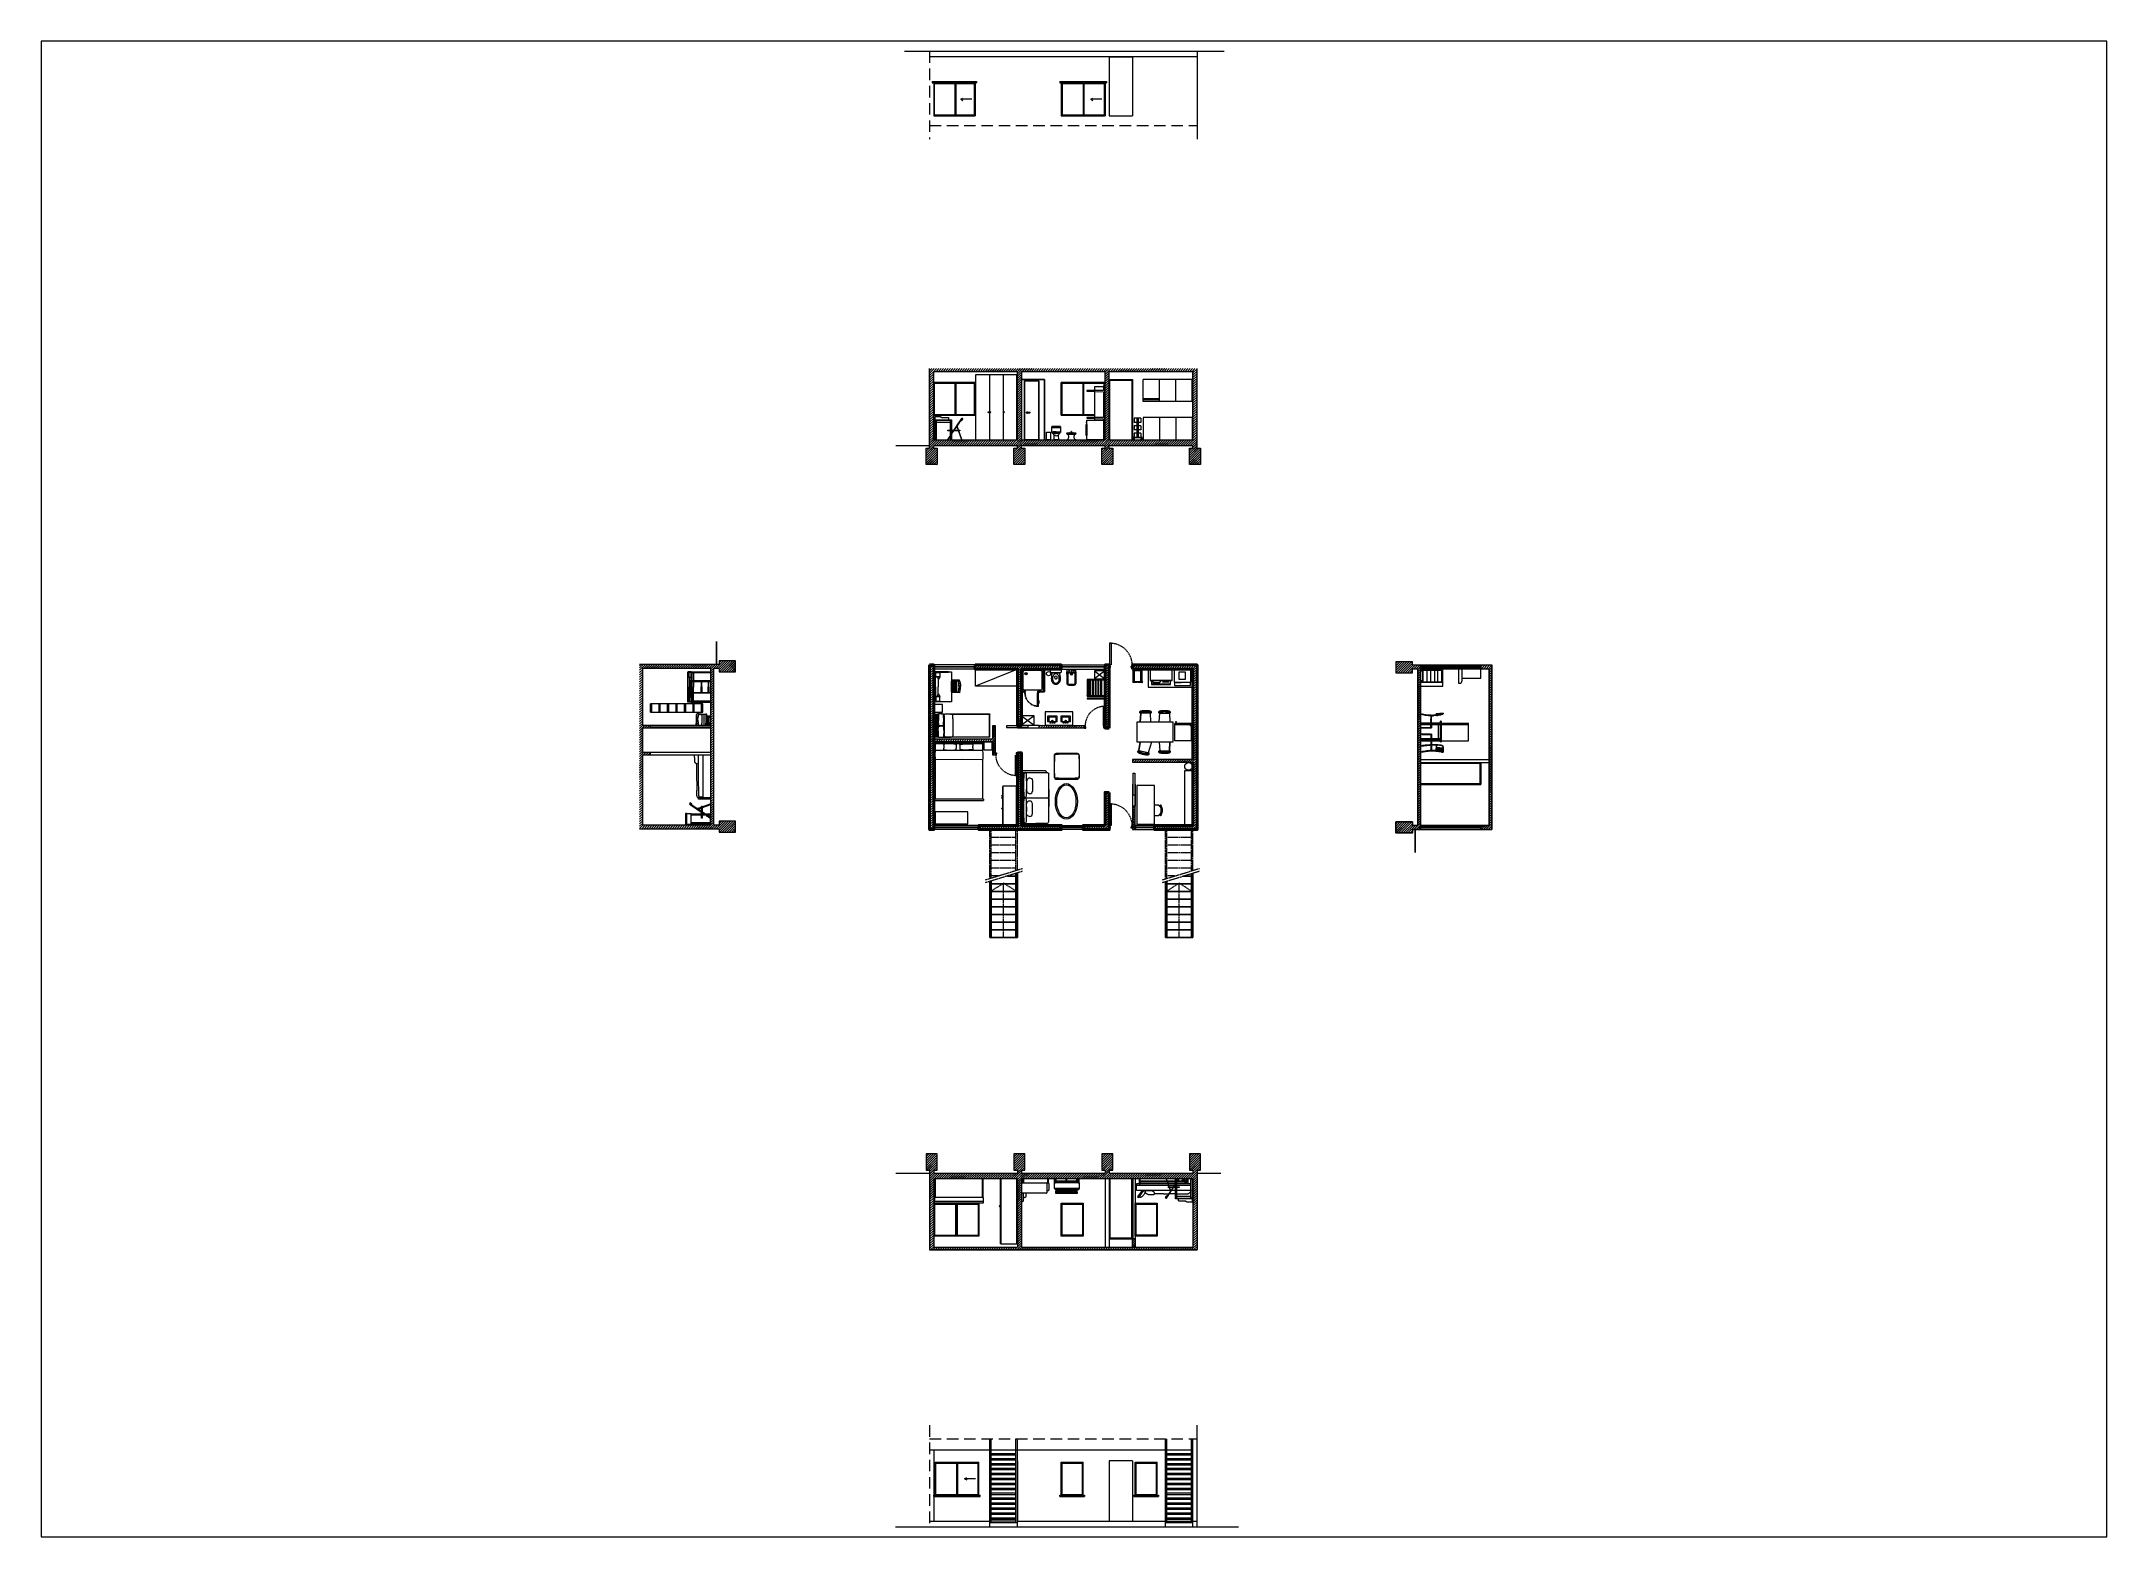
# Paper-space layout 'Layout1' of a CAD drawing. Header units: millimetres. Extents: x 28 to 253, y 20 to 183.
# The model-space entities are those that its viewports show. They can reach past a viewport. Long polylines and large blocks are cut down to what shows.
import ezdxf

# ---------------------------------------------------------------- set-up
doc = ezdxf.new("R2010")
doc.units = ezdxf.units.MM
doc.linetypes.add('HIDDEN', pattern=[0.375, 0.25, -0.125])
for name, color, linetype in [('A-DOOR-FULL', 2, 'Continuous'), ('A-GLAZ-FULL', 4, 'Continuous'), ('A-SECT D-MCUT', 176, 'Continuous')]:
    doc.layers.add(name, color=color, linetype=linetype)
for name, color, linetype, lineweight in [('A-DOOR-FURR', 2, 'Continuous', 15), ('A-FLOR-OVHD', 4, 'HIDDEN', 18), ('A-FLOR-STRS', 4, 'Continuous', 25), ('A-FURN', 1, 'Continuous', 15), ('A-GLAZ-FURR', 4, 'Continuous', 15), ('A-LINE-GRPH', 7, 'Continuous', 20), ('A-PRSP-1', 7, 'Continuous', 40), ('A-PRSP-2', 7, 'Continuous', 35), ('A-SECT A-MCUT', 176, 'Continuous', 20), ('A-SECT B-MCUT', 176, 'Continuous', 20), ('A-SECT C-MCUT', 176, 'Continuous', 20), ('A-WALL-EXTR', 7, 'Continuous', 40), ('A-WALL-INTR', 7, 'Continuous', 20)]:
    doc.layers.add(name, color=color, linetype=linetype, lineweight=lineweight)
doc.layers.add('G-ANNO-NPLT', color=210, linetype='Continuous', plot=False)
pattern_1 = [(0, (0, 0), (0, 6.985), [5.08, -1.905]), (90, (0, 0), (-6.985, 4e-16), [5.08, -1.905])]

# ---------------------------------------------------------------- blocks, each defined once
blk = doc.blocks.new('WMF4')
at = {"layer": 'A-FURN', "lineweight": 0}
for points in [[(0.5, -0.03), (0.49, -0.04), (0.5, -0.03), (0.52, -0.02), (0.5, -0.03), (0.5, -0.03)], [(0.5, -0.03), (0.49, -0.04)], [(0.49, -0.04), (0.5, -0.03)], [(0.5, -0.03), (0.49, -0.04)], [(0.49, -0.04), (0.49, -0.07)], [(0.49, -0.08), (0.49, -0.07), (0.49, -0.04), (0.49, -0.07)], [(0.49, -0.07), (0.49, -0.04)], [(0.49, -0.04), (0.49, -0.07)], [(0.49, -0.04), (0.52, -0.04), (0.52, -0.07)], [(0.49, -0.07), (0.49, -0.08)], [(0.49, -0.08), (0.49, -0.07)], [(0.49, -0.07), (0.5, -0.08), (0.49, -0.08)], [(0.52, -0.07), (0.49, -0.07)], [(0.49, -0.07), (0.49, -0.07)], [(0.49, -0.07), (0.64, -1.48), (0.63, -1.48), (0.49, -0.07), (0.49, -0.07)], [(0.49, -0.08), (0.52, -0.08)], [(0.49, -0.08), (0.52, -0.08), (0.49, -0.08), (0.49, -0.08)], [(0.52, -0.08), (0.49, -0.08)], [(0.52, -0.02), (0.5, -0.03)], [(0.5, -0.03), (0.52, -0.02)], [(0.52, -0.02), (0.5, -0.03)], [(0.5, -0.03), (0.54, -0.03), (0.52, -0.04)], [(0.5, -0.08), (0.52, -0.08)], [(0.52, -0.08), (0.5, -0.08)], [(0.66, -1.47), (0.5, -0.08)], [(0.52, -0.02), (0.56, -0.02), (0.54, -0.03)], [(0.52, -0.04), (0.53, -0.04), (0.53, -0.07)], [(0.72, -1.46), (0.52, -0.06)], [(0.52, -0.07), (0.53, -0.07), (0.54, -0.08)], [(0.52, -0.08), (0.52, -0.08)], [(0.54, -0.03), (0.53, -0.04)], [(0.54, -0.03), (0.55, -0.03), (0.53, -0.04)], [(0.53, -0.04), (0.53, -0.07)], [(0.53, -0.04), (0.54, -0.04), (0.54, -0.07)], [(0.53, -0.07), (0.55, -0.08), (0.54, -0.08)], [(0.53, -0.07), (0.54, -0.07), (0.55, -0.08)], [(0.73, -1.45), (0.53, -0.07)], [(0.56, -0.02), (0.57, -0.02), (0.54, -0.03)], [(0.55, -0.03), (0.54, -0.04)], [(0.54, -0.04), (0.55, -0.04), (0.55, -0.07)], [(0.54, -0.07), (0.55, -0.07), (0.56, -0.08), (0.55, -0.08)], [(0.54, -0.08), (0.56, -0.08)], [(0.68, -1.45), (0.54, -0.19)], [(0.57, -0.02), (0.55, -0.03)], [(0.57, -0.02), (0.58, -0.02), (0.55, -0.03)], [(0.55, -0.03), (0.56, -0.03), (0.55, -0.04)], [(0.56, -0.03), (0.57, -0.03), (0.55, -0.04)], [(0.55, -0.04), (0.55, -0.07)], [(0.55, -0.04), (0.56, -0.04), (0.56, -0.07)], [(0.55, -0.07), (0.57, -0.08), (0.56, -0.08)], [(0.55, -0.07), (0.56, -0.07), (0.58, -0.08), (0.57, -0.08)], [(0.55, -0.08), (0.57, -0.08), (0.56, -0.08)], [(0.55, -0.08), (0.57, -0.08)], [(0.74, -1.43), (0.55, -0.08)], [(0.58, -0.02), (0.56, -0.03)], [(0.57, -0.03), (0.58, -0.03), (0.56, -0.04)], [(0.56, -0.04), (0.58, -0.04), (0.58, -0.07)], [(0.56, -0.07), (0.58, -0.07), (0.59, -0.08), (0.58, -0.08)], [(0.56, -0.08), (0.58, -0.08), (0.57, -0.08)], [(0.58, -0.02), (0.59, -0.02), (0.57, -0.03)], [(0.57, -0.08), (0.59, -0.08), (0.58, -0.08)], [(0.77, -1.42), (0.57, -0.08)], [(0.59, -0.02), (0.6, -0.02), (0.58, -0.03)], [(0.58, -0.03), (0.59, -0.03), (0.58, -0.04)], [(0.59, -0.05), (0.58, -0.04)], [(0.58, -0.07), (0.59, -0.07), (0.6, -0.08)], [(0.58, -0.08), (0.6, -0.08), (0.59, -0.08)], [(0.6, -0.02), (0.61, -0.02), (0.59, -0.03)], [(0.59, -0.03), (0.61, -0.04), (0.59, -0.05)], [(0.59, -0.07), (0.59, -0.05)], [(0.59, -0.05), (0.62, -0.07), (0.62, -0.09)], [(0.59, -0.07), (0.62, -0.09), (0.63, -0.1)], [(0.59, -0.08), (0.6, -0.08)], [(0.77, -1.42), (0.59, -0.08)], [(0.77, -1.42), (0.59, -0.08)], [(0.79, -1.41), (0.59, -0.08)], [(0.79, -1.41), (0.59, -0.08)], [(0.6, -0.08), (0.63, -0.1)], [(0.61, -0.02), (0.63, -0.03), (0.61, -0.04)], [(0.61, -0.04), (0.63, -0.06), (0.62, -0.07)], [(0.69, -1.45), (0.61, -0.66)], [(0.69, -1.45), (0.61, -0.66)], [(0.62, -0.07), (0.65, -0.1), (0.64, -0.12)], [(0.62, -0.09), (0.64, -0.12), (0.65, -0.13)], [(0.64, -0.04), (0.63, -0.03)], [(0.63, -0.03), (0.65, -0.05), (0.63, -0.06)], [(0.63, -0.06), (0.67, -0.08), (0.65, -0.1)], [(0.63, -0.1), (0.65, -0.13)], [(0.64, -1.48), (0.63, -1.49)], [(0.63, -1.48), (0.64, -1.48)], [(0.63, -1.48), (0.64, -1.48)], [(0.63, -1.49), (0.64, -1.51)], [(0.64, -1.51), (0.63, -1.49)], [(0.63, -1.49), (0.64, -1.49), (0.65, -1.51), (0.64, -1.51)], [(0.64, -0.04), (0.67, -0.07), (0.65, -0.05)], [(0.64, -0.12), (0.68, -0.16), (0.68, -0.17)], [(0.66, -1.47), (0.66, -1.46), (0.64, -1.48)], [(0.66, -1.47), (0.64, -1.48)], [(0.64, -1.48), (0.66, -1.47), (0.65, -1.48)], [(0.64, -1.48), (0.64, -1.49)], [(0.64, -1.49), (0.65, -1.48), (0.66, -1.5)], [(0.64, -1.51), (0.66, -1.52)], [(0.66, -1.52), (0.64, -1.51)], [(0.65, -0.05), (0.68, -0.08), (0.67, -0.08)], [(0.65, -0.1), (0.69, -0.15), (0.68, -0.16)], [(0.65, -0.13), (0.68, -0.17)], [(0.65, -1.48), (0.67, -1.48), (0.68, -1.49)], [(0.65, -1.51), (0.66, -1.5), (0.68, -1.51), (0.67, -1.52)], [(0.65, -1.51), (0.67, -1.52), (0.66, -1.52)], [(0.66, -1.46), (0.68, -1.46), (0.66, -1.47)], [(0.66, -1.47), (0.68, -1.46), (0.67, -1.48)], [(0.66, -1.5), (0.68, -1.49), (0.7, -1.5), (0.68, -1.51)], [(0.69, -1.52), (0.68, -1.52), (0.66, -1.52)], [(0.68, -1.52), (0.66, -1.52)], [(0.67, -0.07), (0.7, -0.09), (0.68, -0.08)], [(0.67, -0.08), (0.7, -0.13), (0.69, -0.15)], [(0.67, -1.48), (0.72, -1.46), (0.73, -1.48)], [(0.67, -1.52), (0.69, -1.51), (0.68, -1.52)], [(0.68, -0.08), (0.72, -0.13), (0.7, -0.13)], [(0.68, -0.16), (0.71, -0.21), (0.72, -0.21)], [(0.68, -0.17), (0.72, -0.21)], [(0.72, -1.44), (0.68, -1.46)], [(0.69, -1.45), (0.68, -1.46), (0.69, -1.45), (0.69, -1.45)], [(0.68, -1.49), (0.73, -1.48), (0.75, -1.48)], [(0.68, -1.51), (0.7, -1.51), (0.69, -1.51)], [(0.68, -1.52), (0.68, -1.52)], [(0.69, -0.15), (0.72, -0.2), (0.71, -0.21)], [(0.72, -1.44), (0.69, -1.45)], [(0.69, -1.52), (0.7, -1.51)], [(0.69, -1.52), (0.69, -1.51)], [(0.7, -0.09), (0.73, -0.13), (0.72, -0.13)], [(0.7, -0.13), (0.74, -0.19), (0.72, -0.2)], [(0.78, -1.41), (0.7, -0.89)], [(0.7, -1.5), (0.75, -1.48), (0.77, -1.48)], [(0.7, -1.51), (0.71, -1.5)], [(0.7, -1.5), (0.72, -1.5), (0.7, -1.51)], [(0.7, -1.51), (0.72, -1.51)], [(0.74, -0.26), (0.71, -0.21)], [(0.72, -0.13), (0.76, -0.18), (0.74, -0.19)], [(0.72, -0.2), (0.76, -0.25), (0.74, -0.26)], [(0.72, -0.21), (0.74, -0.26)], [(0.72, -1.46), (0.77, -1.45), (0.77, -1.47)], [(0.72, -1.46), (0.72, -1.46)], [(0.72, -1.51), (0.79, -1.48)], [(0.72, -1.5), (0.77, -1.48)], [(0.72, -1.51), (0.73, -1.49)], [(0.73, -0.13), (0.77, -0.19), (0.76, -0.18)], [(0.73, -1.44), (0.77, -1.42), (0.77, -1.45)], [(0.73, -1.48), (0.77, -1.47), (0.79, -1.48)], [(0.74, -0.19), (0.77, -0.24), (0.76, -0.25)], [(0.74, -0.26), (0.77, -0.32)], [(0.75, -1.48), (0.79, -1.48), (0.81, -1.47)], [(0.76, -0.18), (0.79, -0.24), (0.77, -0.24)], [(0.76, -0.25), (0.77, -0.32), (0.77, -0.32)], [(0.76, -1.42), (0.78, -1.41), (0.77, -1.42)], [(0.81, -4.04), (0.76, -4.34), (0.78, -4.2)], [(0.81, -4.04), (0.76, -4.34)], [(0.78, -4.2), (0.76, -4.34)], [(0.77, -0.19), (0.79, -0.24)], [(0.77, -0.24), (0.79, -0.31), (0.77, -0.32)], [(0.77, -0.32), (0.8, -0.48)], [(0.77, -0.32), (0.82, -0.48), (0.8, -0.48)], [(0.77, -1.42), (0.81, -1.41), (0.81, -1.43)], [(0.77, -1.45), (0.81, -1.43), (0.82, -1.46)], [(0.77, -1.47), (0.82, -1.46), (0.83, -1.47)], [(0.77, -1.48), (0.81, -1.47)], [(0.81, -4.04), (0.83, -4.04), (0.77, -4.34)], [(0.78, -1.41), (0.83, -1.4), (0.81, -1.41)], [(0.79, -0.24), (0.81, -0.3), (0.79, -0.31)], [(0.79, -0.24), (0.82, -0.3), (0.81, -0.3)], [(0.79, -0.31), (0.84, -0.47), (0.82, -0.48)], [(0.83, -1.47), (0.79, -1.48)], [(0.79, -1.48), (0.83, -1.48)], [(0.79, -1.48), (0.79, -1.48)], [(0.83, -4.04), (0.85, -4.05), (0.79, -4.34)], [(0.8, -0.48), (0.84, -0.63)], [(0.8, -0.48), (0.84, -0.63)], [(0.81, -0.3), (0.86, -0.47), (0.84, -0.47)], [(0.81, -1.41), (0.86, -1.4), (0.85, -1.42)], [(0.81, -1.43), (0.85, -1.42), (0.86, -1.45)], [(0.81, -1.47), (0.84, -1.47)], [(0.87, -3.74), (0.81, -4.04)], [(0.85, -4.05), (0.87, -4.05), (0.81, -4.35)], [(0.82, -0.3), (0.87, -0.47), (0.86, -0.47)], [(0.82, -0.48), (0.86, -0.63), (0.84, -0.63)], [(0.82, -1.46), (0.86, -1.45), (0.88, -1.46)], [(0.82, -4.35), (0.88, -4.05)], [(0.83, -1.4), (0.88, -1.39), (0.86, -1.4)], [(0.83, -1.47), (0.88, -1.46)], [(0.83, -1.48), (0.87, -1.47)], [(0.83, -1.48), (0.84, -1.47)], [(0.87, -3.74), (0.88, -3.75), (0.83, -4.04)], [(0.84, -0.47), (0.88, -0.63), (0.86, -0.63)], [(0.84, -0.63), (0.88, -0.79)], [(0.84, -0.63), (0.88, -0.79)], [(0.85, -1.42), (0.89, -1.42), (0.9, -1.44)], [(0.88, -3.75), (0.9, -3.75), (0.85, -4.05)], [(0.86, -0.47), (0.9, -0.63), (0.88, -0.63)], [(0.86, -0.63), (0.89, -0.79), (0.88, -0.79)], [(0.86, -1.4), (0.9, -1.39), (0.89, -1.42)], [(0.86, -1.45), (0.9, -1.44), (0.91, -1.45)], [(0.87, -0.47), (0.91, -0.63), (0.9, -0.63)], [(0.87, -1.47), (0.91, -1.45)], [(0.87, -1.47), (0.88, -1.46)], [(0.91, -3.46), (0.87, -3.74)], [(0.9, -3.75), (0.91, -3.75), (0.87, -4.05)], [(0.88, -4.05), (0.87, -4.05)], [(0.88, -0.63), (0.91, -0.79), (0.89, -0.79)], [(0.88, -0.79), (0.9, -0.95)], [(0.88, -0.79), (0.9, -0.95)], [(0.88, -1.39), (0.91, -1.38), (0.9, -1.39)], [(0.88, -1.46), (0.91, -1.45)], [(0.91, -3.46), (0.92, -3.46), (0.88, -3.75)], [(0.88, -4.05), (0.92, -3.76)], [(0.89, -0.79), (0.91, -0.95), (0.9, -0.95)], [(0.89, -1.42), (0.92, -1.41), (0.93, -1.43)], [(0.9, -0.63), (0.92, -0.78), (0.91, -0.79)], [(0.9, -0.95), (0.92, -1.1)], [(0.9, -1.39), (0.92, -1.39), (0.92, -1.41)], [(0.9, -1.44), (0.93, -1.43), (0.94, -1.44)], [(0.92, -3.46), (0.94, -3.46), (0.9, -3.75)], [(0.91, -0.63), (0.93, -0.78), (0.92, -0.78)], [(0.91, -0.79), (0.93, -0.94), (0.91, -0.95)], [(0.91, -0.95), (0.93, -1.1), (0.92, -1.1)], [(0.91, -1.38), (0.94, -1.38), (0.92, -1.39)], [(0.91, -1.45), (0.94, -1.44)], [(0.91, -1.45), (0.94, -1.45)], [(0.91, -1.45), (0.91, -1.45)], [(0.94, -3.16), (0.91, -3.46)], [(0.94, -3.46), (0.96, -3.46), (0.91, -3.75)], [(0.92, -3.76), (0.91, -3.75)], [(0.92, -0.78), (0.95, -0.94), (0.93, -0.94)], [(0.92, -1.1), (0.93, -1.26), (0.93, -1.25), (0.92, -1.16)], [(0.93, -1.1), (0.95, -1.26), (0.93, -1.26), (0.92, -1.1)], [(0.92, -1.16), (0.93, -1.25)], [(0.95, -1.38), (0.92, -1.39)], [(0.92, -1.41), (0.94, -1.41), (0.95, -1.43)], [(0.94, -3.16), (0.96, -3.16), (0.92, -3.46)], [(0.92, -3.76), (0.97, -3.46)], [(0.93, -0.78), (0.96, -0.94), (0.95, -0.94)], [(0.93, -0.94), (0.95, -1.1), (0.93, -1.1)], [(0.93, -1.25), (0.94, -1.38)], [(0.93, -1.25), (0.95, -1.39)], [(0.93, -1.25), (0.93, -1.26), (0.95, -1.41)], [(0.95, -1.43), (0.93, -1.43)], [(0.94, -1.38), (0.94, -1.38)], [(0.94, -1.41), (0.95, -1.39)], [(0.94, -1.41), (0.95, -1.4), (0.95, -1.41)], [(0.94, -1.45), (0.95, -1.44)], [(0.94, -1.45), (0.94, -1.44)], [(0.94, -1.44), (0.95, -1.44)], [(0.96, -2.85), (0.94, -3.16)], [(0.96, -3.16), (0.98, -3.16), (0.94, -3.46)], [(0.95, -0.94), (0.97, -1.1), (0.95, -1.1)], [(0.95, -1.1), (0.97, -1.25), (0.95, -1.26)], [(0.95, -1.26), (0.96, -1.41), (0.95, -1.41)], [(0.96, -1.57), (0.95, -1.41)], [(0.96, -0.94), (0.98, -1.09), (0.97, -1.1)], [(0.97, -1.25), (0.98, -1.41), (0.96, -1.41)], [(0.96, -1.41), (0.97, -1.57), (0.96, -1.57)], [(0.96, -1.57), (0.97, -1.74)], [(0.96, -1.59), (0.97, -1.74)], [(0.96, -1.59), (0.97, -1.74)], [(0.96, -2.85), (0.97, -2.54)], [(0.97, -2.54), (0.96, -2.85)], [(0.96, -2.85), (0.98, -2.85), (0.96, -3.16)], [(0.98, -3.16), (1, -3.16), (0.96, -3.46)], [(0.97, -3.46), (0.96, -3.46)], [(0.97, -1.1), (0.99, -1.25), (0.97, -1.25)], [(0.98, -1.41), (1, -1.57), (0.97, -1.57)], [(0.97, -1.57), (0.98, -1.74), (0.97, -1.74)], [(0.97, -1.74), (0.97, -1.9)], [(0.97, -1.9), (0.97, -1.74)], [(0.98, -1.74), (0.98, -1.9), (0.97, -1.9)], [(0.97, -2.06), (0.97, -1.9)], [(0.98, -1.9), (0.99, -2.06), (0.97, -2.06)], [(0.97, -2.06), (0.97, -2.22)], [(0.99, -2.06), (0.99, -2.22), (0.97, -2.22)], [(0.97, -2.38), (0.97, -2.22)], [(0.97, -2.54), (0.97, -2.38)], [(0.97, -2.38), (0.99, -2.38), (0.99, -2.54)], [(0.97, -2.54), (0.99, -2.54), (0.98, -2.85)], [(0.97, -3.46), (1.01, -3.16)], [(0.98, -1.09), (1, -1.25), (0.99, -1.25)], [(0.99, -1.25), (1, -1.4), (0.98, -1.41)], [(1, -1.57), (1, -1.74), (0.98, -1.74)], [(1, -1.74), (1.01, -1.9), (0.98, -1.9)], [(0.98, -2.85), (1, -2.85), (0.98, -3.16)], [(1.01, -1.9), (1.01, -2.06), (0.99, -2.06)], [(1.01, -2.06), (1.01, -2.22), (0.99, -2.22)], [(0.99, -2.38), (0.99, -2.22)], [(0.99, -2.38), (1.01, -2.38), (1.01, -2.54)], [(0.99, -2.54), (1.01, -2.54), (1, -2.85)], [(1.01, -1.4), (1, -1.25)], [(1, -1.4), (1.01, -1.4)], [(1, -1.4), (1.02, -1.57), (1, -1.57)], [(1.02, -1.57), (1.02, -1.74), (1, -1.74)], [(1, -2.85), (1.02, -2.85), (1, -3.16)], [(1.01, -3.16), (1, -3.16)], [(1.01, -1.4), (1.02, -1.57)], [(1.02, -1.74), (1.03, -1.9), (1.01, -1.9)], [(1.03, -1.9), (1.03, -2.06), (1.01, -2.06)], [(1.03, -2.06), (1.03, -2.22), (1.01, -2.22)], [(1.01, -2.38), (1.01, -2.22)], [(1.01, -2.38), (1.03, -2.38), (1.03, -2.54)], [(1.01, -2.54), (1.03, -2.54), (1.02, -2.85)], [(1.01, -3.16), (1.03, -2.85)], [(1.02, -1.57), (1.03, -1.73), (1.02, -1.74)], [(1.02, -2.56), (1.03, -2.53)], [(1.03, -2.85), (1.02, -2.85)], [(1.03, -1.73), (1.03, -1.9)], [(1.03, -1.9), (1.04, -2.05), (1.03, -2.06)], [(1.03, -2.22), (1.04, -2.22)], [(1.03, -2.38), (1.03, -2.22)], [(1.04, -2.38), (1.03, -2.38)], [(2.26, -2.54), (1.03, -2.53)], [(2.26, -2.56), (1.03, -2.56)], [(1.03, -2.85), (1.04, -2.57)], [(1.04, -2.22), (1.04, -2.05)], [(1.04, -2.38), (1.04, -2.22)], [(1.04, -2.52), (1.04, -2.38)], [(1.04, -2.46), (1.05, -2.46), (1.05, -2.51)], [(1.04, -2.46), (1.05, -2.46), (1.08, -2.46)], [(1.08, -2.51), (1.04, -2.51)], [(2.26, -2.52), (1.04, -2.52)], [(2.26, -2.58), (1.04, -2.57)], [(1.04, -2.58), (2.25, -2.58)], [(1.05, -2.46), (1.05, -2.51)], [(1.05, -2.46), (1.05, -2.46)], [(1.08, -2.46), (1.05, -2.46)], [(2.6, -2.46), (1.08, -2.46)], [(2.6, -2.51), (1.08, -2.51), (1.08, -2.46)], [(2.6, -2.46), (1.08, -2.46)], [(1.08, -2.51), (2.6, -2.51)], [(2.26, -2.51), (1.99, -2.51)], [(6.48, -0.49), (2.21, -0.49)], [(6.48, -0.49), (6.48, -0.63), (2.21, -0.63), (2.21, -0.49), (6.48, -0.49), (6.48, -0.49)], [(2.21, -0.49), (2.21, -0.63)], [(2.21, -0.63), (6.48, -0.63)], [(2.25, -2.58), (2.6, -2.58)], [(2.6, -2.51), (2.26, -2.51)], [(2.6, -2.52), (2.26, -2.52)], [(2.26, -2.56), (2.6, -2.56)], [(2.77, -0.64), (2.77, -4.68), (2.6, -4.68), (2.6, -0.64), (2.77, -0.64), (2.77, -0.64)], [(2.6, -0.64), (2.6, -4.68)], [(2.77, -4.68), (2.77, -0.64), (2.6, -0.64)], [(2.67, -0.63), (2.67, -0.64)], [(2.67, -0.63), (2.67, -0.64)], [(2.77, -1.08), (5.87, -1.08)], [(2.77, -1.08), (5.87, -1.08)], [(2.77, -2.46), (3.54, -2.46), (3.54, -2.51), (2.77, -2.51)], [(3.54, -2.46), (2.77, -2.46)], [(3.55, -2.51), (3.54, -2.51), (2.77, -2.51)], [(3.41, -2.51), (2.77, -2.51)], [(3.39, -2.52), (2.77, -2.52)], [(3.38, -2.54), (3.39, -2.57), (2.77, -2.57)], [(3.39, -2.57), (3.4, -2.58), (2.77, -2.58)], [(3.39, -2.52), (3.38, -2.54), (2.8, -2.54)], [(3.42, -2.53), (3.41, -2.55), (3.38, -2.54)], [(3.39, -2.52), (3.41, -2.51)], [(3.42, -2.53), (3.39, -2.52)], [(3.41, -2.55), (3.41, -2.57), (3.39, -2.57)], [(3.41, -2.57), (3.42, -2.59), (3.4, -2.58)], [(3.42, -2.53), (3.44, -2.52), (3.41, -2.51)], [(3.45, -2.57), (3.41, -2.55)], [(3.45, -2.57), (3.45, -2.59), (3.41, -2.57)], [(3.45, -2.57), (3.47, -2.55), (3.42, -2.53)], [(3.45, -2.59), (3.46, -2.6), (3.42, -2.59)], [(3.47, -2.55), (3.48, -2.54), (3.44, -2.52)], [(3.49, -2.6), (3.45, -2.57)], [(3.49, -2.6), (3.48, -2.62), (3.45, -2.59)], [(3.48, -2.62), (3.48, -2.62), (3.46, -2.6)], [(3.49, -2.6), (3.5, -2.58), (3.47, -2.55)], [(3.5, -2.58), (3.52, -2.57), (3.48, -2.54)], [(3.48, -2.54), (3.49, -2.55)], [(3.51, -2.62), (3.5, -2.64), (3.48, -2.62)], [(3.5, -2.64), (3.51, -2.64), (3.48, -2.62)], [(3.52, -2.57), (3.53, -2.58), (3.49, -2.55)], [(3.51, -2.62), (3.49, -2.6)], [(3.51, -2.62), (3.53, -2.62), (3.5, -2.58)], [(3.54, -2.67), (3.52, -2.68), (3.5, -2.64)], [(3.54, -2.67), (3.51, -2.62)], [(3.52, -2.68), (3.51, -2.64)], [(3.53, -2.62), (3.55, -2.62), (3.52, -2.57)], [(3.55, -2.71), (3.53, -2.72), (3.52, -2.68)], [(3.55, -2.62), (3.55, -2.62), (3.53, -2.58)], [(3.54, -2.67), (3.55, -2.66), (3.53, -2.62)], [(3.55, -2.76), (3.54, -2.76), (3.53, -2.72)], [(3.54, -2.46), (3.55, -2.46), (3.55, -2.51), (3.54, -2.51)], [(3.55, -2.46), (3.54, -2.46)], [(3.55, -2.71), (3.54, -2.67)], [(3.54, -2.76), (3.54, -3.02)], [(3.54, -2.76), (3.54, -3.02)], [(3.54, -2.76), (3.54, -2.76)], [(3.54, -3.29), (3.54, -3.02), (3.55, -3.02), (3.55, -3.29)], [(3.54, -3.02), (3.54, -3.29)], [(3.54, -3.56), (3.54, -3.29), (3.55, -3.29), (3.55, -3.56)], [(3.54, -3.29), (3.54, -3.56)], [(3.54, -3.84), (3.54, -3.56), (3.55, -3.56), (3.55, -3.84)], [(3.54, -3.56), (3.54, -3.84)], [(3.54, -4.12), (3.54, -3.84), (3.55, -3.84), (3.55, -4.12)], [(3.54, -3.84), (3.54, -4.12)], [(3.54, -4.4), (3.54, -4.12), (3.55, -4.12), (3.55, -4.4)], [(3.54, -4.12), (3.54, -4.4)], [(3.55, -2.46), (3.55, -2.46)], [(3.55, -2.46), (3.57, -2.46), (3.57, -2.51), (3.55, -2.51), (3.55, -2.46), (3.55, -2.46)], [(3.55, -2.46), (3.55, -2.46)], [(3.57, -2.46), (3.55, -2.46)], [(3.55, -2.51), (3.55, -2.51)], [(3.55, -2.51), (3.55, -2.51)], [(3.55, -2.51), (3.55, -2.51)], [(3.55, -2.51), (3.55, -2.51)], [(3.55, -2.51), (3.57, -2.51)], [(3.55, -2.62), (3.57, -2.65), (3.55, -2.66)], [(3.57, -2.65), (3.55, -2.62)], [(3.55, -2.71), (3.56, -2.71), (3.55, -2.66)], [(3.55, -2.76), (3.57, -2.76), (3.56, -2.71)], [(3.55, -2.76), (3.55, -2.71)], [(3.55, -3.02), (3.55, -2.76)], [(3.55, -3.02), (3.57, -3.02), (3.57, -3.29)], [(3.55, -3.29), (3.57, -3.29), (3.57, -3.56)], [(3.55, -3.56), (3.57, -3.56), (3.57, -3.84)], [(3.55, -3.84), (3.57, -3.84), (3.57, -4.12)], [(3.55, -4.12), (3.57, -4.12), (3.57, -4.4)], [(3.56, -2.71), (3.58, -2.71), (3.57, -2.65)], [(3.57, -2.51), (3.57, -2.46)], [(3.57, -2.46), (3.57, -2.46)], [(3.57, -2.46), (3.57, -2.51)], [(3.57, -2.51), (3.57, -2.46)], [(3.57, -2.51), (3.57, -2.46)], [(3.57, -2.46), (3.57, -2.46)], [(3.57, -2.51), (3.57, -2.51)], [(3.58, -2.71), (3.59, -2.71), (3.57, -2.65)], [(3.57, -2.65), (3.57, -2.65)], [(3.59, -2.71), (3.59, -2.76), (3.57, -2.76)], [(3.57, -3.02), (3.57, -2.76)], [(3.57, -3.02), (3.59, -3.02), (3.59, -3.29)], [(3.57, -3.29), (3.59, -3.29), (3.59, -3.56)], [(3.57, -3.56), (3.59, -3.56), (3.59, -3.84)], [(3.57, -3.84), (3.59, -3.84), (3.59, -4.12)], [(3.57, -4.12), (3.59, -4.12), (3.59, -4.4)], [(3.59, -2.76), (3.58, -2.71)], [(3.59, -3.02), (3.59, -2.76)], [(3.59, -3.02), (3.59, -2.76)], [(3.59, -2.76), (3.59, -2.76)], [(3.59, -3.02), (3.59, -3.02)], [(3.59, -3.29), (3.59, -3.02)], [(3.59, -3.29), (3.59, -3.29)], [(3.59, -3.56), (3.59, -3.29)], [(3.59, -3.56), (3.59, -3.56)], [(3.59, -3.84), (3.59, -3.56)], [(3.59, -3.84), (3.59, -3.84)], [(3.59, -4.12), (3.59, -3.84)], [(3.59, -4.12), (3.59, -4.12)], [(3.59, -4.4), (3.59, -4.12)], [(4.86, -4.12), (4.85, -4.4)], [(4.87, -3.84), (4.86, -4.12)], [(4.86, -4.4), (4.87, -4.12), (4.86, -4.12)], [(4.89, -3.56), (4.87, -3.84)], [(4.87, -4.12), (4.88, -3.84), (4.87, -3.84)], [(4.88, -4.4), (4.89, -4.12), (4.87, -4.12)], [(4.88, -3.84), (4.9, -3.56), (4.89, -3.56)], [(4.89, -4.12), (4.91, -3.84), (4.88, -3.84)], [(4.89, -2.46), (4.89, -2.51)], [(4.89, -2.51), (4.89, -2.46), (4.9, -2.46)], [(4.89, -2.46), (4.9, -2.46)], [(4.89, -2.51), (4.9, -2.51)], [(4.9, -2.51), (4.89, -2.51)], [(4.9, -3.02), (4.89, -3.29)], [(4.89, -3.29), (4.89, -3.56)], [(4.9, -3.56), (4.91, -3.29), (4.89, -3.29)], [(4.9, -4.4), (4.91, -4.12), (4.89, -4.12)], [(4.9, -2.46), (4.91, -2.46), (4.91, -2.51), (4.9, -2.51), (4.9, -2.46), (4.9, -2.51)], [(4.9, -2.46), (4.91, -2.46)], [(4.9, -2.51), (4.91, -2.51), (5.87, -2.51)], [(4.91, -2.71), (4.9, -2.76)], [(4.9, -2.76), (4.9, -3.02)], [(4.91, -3.02), (4.91, -2.76), (4.9, -2.76)], [(4.91, -3.29), (4.91, -3.02), (4.9, -3.02)], [(4.91, -3.84), (4.92, -3.56), (4.9, -3.56)], [(5.87, -2.46), (4.91, -2.46)], [(4.91, -2.46), (5.87, -2.46)], [(4.91, -2.51), (5.87, -2.51)], [(4.92, -2.65), (4.91, -2.71)], [(4.91, -2.76), (4.92, -2.71), (4.91, -2.71)], [(4.93, -3.02), (4.93, -2.76), (4.91, -2.76)], [(4.93, -3.29), (4.93, -3.02), (4.91, -3.02)], [(4.92, -3.56), (4.93, -3.29), (4.91, -3.29)], [(4.91, -4.12), (4.93, -3.84), (4.91, -3.84)], [(4.91, -4.4), (4.93, -4.12), (4.91, -4.12)], [(4.95, -2.62), (4.92, -2.65)], [(4.92, -2.71), (4.93, -2.66), (4.92, -2.65)], [(4.93, -2.76), (4.94, -2.71), (4.92, -2.71)], [(4.93, -3.84), (4.94, -3.56), (4.92, -3.56)], [(4.93, -2.66), (4.95, -2.62), (4.95, -2.62)], [(4.94, -2.71), (4.95, -2.67), (4.93, -2.66)], [(4.95, -3.02), (4.95, -2.76), (4.93, -2.76)], [(4.95, -3.29), (4.95, -3.02), (4.93, -3.02)], [(4.94, -3.56), (4.95, -3.29), (4.93, -3.29)], [(4.93, -4.12), (4.94, -3.84), (4.93, -3.84)], [(4.95, -2.72), (4.94, -2.71)], [(4.94, -3.84), (4.95, -3.56), (4.94, -3.56)], [(4.98, -2.57), (4.95, -2.62)], [(4.95, -2.62), (4.99, -2.58), (4.98, -2.57)], [(4.95, -2.67), (4.97, -2.62), (4.95, -2.62)], [(4.95, -2.72), (4.96, -2.68), (4.95, -2.67)], [(4.95, -2.76), (4.95, -2.72)], [(4.96, -2.76), (4.96, -2.72), (4.95, -2.72)], [(4.96, -3.02), (4.96, -2.76), (4.95, -2.76)], [(4.95, -3.29), (4.96, -3.02), (4.95, -3.02)], [(4.95, -3.56), (4.95, -3.29), (4.95, -3.29)], [(4.96, -2.68), (4.99, -2.64), (4.97, -2.62)], [(4.96, -2.72), (4.98, -2.68), (4.96, -2.68)], [(4.97, -2.62), (5, -2.6), (4.99, -2.58)], [(5.03, -2.54), (4.98, -2.57)], [(4.98, -2.68), (5, -2.64), (4.99, -2.64)], [(4.99, -2.58), (5.03, -2.55), (5.03, -2.54)], [(4.99, -2.64), (5.02, -2.62), (5, -2.6)], [(5, -2.6), (5.04, -2.57), (5.03, -2.55)], [(5, -2.64), (5.02, -2.62), (5.02, -2.62)], [(5.02, -2.62), (5.05, -2.59), (5.04, -2.57)], [(5.02, -2.62), (5.06, -2.6), (5.05, -2.59)], [(5.08, -2.52), (5.03, -2.54)], [(5.03, -2.55), (5.09, -2.53), (5.08, -2.52)], [(5.04, -2.57), (5.09, -2.55), (5.09, -2.53)], [(5.05, -2.59), (5.09, -2.57), (5.09, -2.55)], [(5.06, -2.6), (5.09, -2.59), (5.09, -2.57)], [(5.13, -2.51), (5.08, -2.52)], [(5.09, -2.53), (5.13, -2.52), (5.13, -2.51)], [(5.09, -2.55), (5.14, -2.54), (5.13, -2.52)], [(5.09, -2.57), (5.14, -2.57), (5.14, -2.54)], [(5.09, -2.59), (5.14, -2.58), (5.14, -2.57)], [(5.87, -2.51), (5.13, -2.51)], [(5.13, -2.52), (5.87, -2.52)], [(5.14, -2.54), (5.87, -2.54)], [(5.14, -2.57), (5.87, -2.57)], [(5.14, -2.58), (5.87, -2.58)], [(6.04, -0.64), (6.04, -4.68), (5.87, -4.68), (5.87, -0.64), (6.04, -0.64), (6.04, -0.64)], [(5.87, -0.64), (5.87, -4.68)], [(6.04, -4.68), (6.04, -0.64), (5.87, -0.64)], [(6.02, -0.64), (6.02, -0.63)], [(6.02, -0.64), (6.02, -0.63)], [(6.04, -2.46), (7.08, -2.46), (7.08, -2.51), (6.04, -2.51)], [(6.04, -2.46), (7.08, -2.46)], [(7.08, -2.51), (6.04, -2.51)], [(6.64, -2.51), (6.04, -2.51)], [(6.04, -2.52), (6.62, -2.52)], [(6.04, -2.54), (6.62, -2.54)], [(6.04, -2.57), (6.62, -2.56)], [(6.04, -2.58), (7.09, -2.58)], [(6.1, -2.66), (6.09, -2.71)], [(6.09, -2.71), (6.09, -2.76)], [(6.1, -2.76), (6.1, -2.71), (6.09, -2.71)], [(6.09, -2.76), (6.09, -3.02)], [(6.1, -3.03), (6.1, -2.76), (6.09, -2.76)], [(6.09, -3.02), (6.1, -3.29)], [(6.11, -3.29), (6.1, -3.03), (6.09, -3.02)], [(6.11, -2.62), (6.1, -2.66)], [(6.1, -2.71), (6.11, -2.67), (6.1, -2.66)], [(6.12, -2.76), (6.13, -2.72), (6.1, -2.71)], [(6.13, -3.03), (6.12, -2.76), (6.1, -2.76)], [(6.13, -3.29), (6.13, -3.03), (6.1, -3.03)], [(6.1, -3.29), (6.11, -3.56)], [(6.12, -3.57), (6.11, -3.29), (6.1, -3.29)], [(6.11, -2.62), (6.13, -2.59), (6.13, -2.58)], [(6.11, -2.67), (6.12, -2.63), (6.11, -2.62)], [(6.13, -2.72), (6.13, -2.68), (6.11, -2.67)], [(6.14, -3.57), (6.13, -3.29), (6.11, -3.29)], [(6.11, -3.56), (6.12, -3.84)], [(6.12, -3.57), (6.11, -3.56)], [(6.12, -2.63), (6.13, -2.61), (6.13, -2.59)], [(6.13, -2.68), (6.14, -2.64), (6.12, -2.63)], [(6.15, -3.02), (6.14, -2.76), (6.12, -2.76)], [(6.12, -3.57), (6.13, -3.84), (6.12, -3.84)], [(6.15, -3.84), (6.14, -3.57), (6.12, -3.57)], [(6.12, -3.84), (6.14, -4.12)], [(6.13, -2.59), (6.14, -2.58)], [(6.13, -2.61), (6.15, -2.59), (6.15, -2.58)], [(6.14, -2.64), (6.15, -2.62), (6.13, -2.61)], [(6.15, -2.72), (6.15, -2.68), (6.13, -2.68)], [(6.14, -2.76), (6.15, -2.72), (6.13, -2.72)], [(6.15, -3.29), (6.15, -3.02), (6.13, -3.03)], [(6.16, -3.56), (6.15, -3.29), (6.13, -3.29)], [(6.13, -3.84), (6.15, -4.12), (6.14, -4.12)], [(6.17, -4.12), (6.15, -3.84), (6.13, -3.84)], [(6.15, -2.68), (6.16, -2.64), (6.14, -2.64)], [(6.16, -3.02), (6.16, -2.76), (6.14, -2.76)], [(6.17, -3.84), (6.16, -3.56), (6.14, -3.57)], [(6.14, -4.12), (6.15, -4.4)], [(6.15, -2.59), (6.16, -2.58)], [(6.15, -2.62), (6.17, -2.6), (6.15, -2.59)], [(6.16, -2.64), (6.17, -2.62), (6.15, -2.62)], [(6.16, -2.72), (6.17, -2.68), (6.15, -2.68)], [(6.16, -2.76), (6.16, -2.72), (6.15, -2.72)], [(6.17, -3.29), (6.16, -3.02), (6.15, -3.02)], [(6.17, -3.29), (6.15, -3.29)], [(6.19, -4.12), (6.17, -3.84), (6.15, -3.84)], [(6.15, -4.12), (6.16, -4.4), (6.15, -4.4)], [(6.18, -4.4), (6.17, -4.12), (6.15, -4.12)], [(6.17, -2.68), (6.18, -2.64), (6.16, -2.64)], [(6.17, -3.56), (6.16, -3.56)], [(6.17, -2.6), (6.18, -2.59), (6.17, -2.58)], [(6.17, -2.62), (6.19, -2.6), (6.17, -2.6)], [(6.18, -2.64), (6.19, -2.62), (6.17, -2.62)], [(6.17, -3.56), (6.17, -3.29)], [(6.19, -3.84), (6.17, -3.56)], [(6.19, -3.84), (6.17, -3.84)], [(6.19, -4.12), (6.17, -4.12)], [(6.18, -2.59), (6.19, -2.58)], [(6.19, -2.6), (6.2, -2.59), (6.18, -2.59)], [(6.2, -2.59), (6.21, -2.58), (6.19, -2.58)], [(6.19, -2.58), (6.3, -2.58)], [(6.19, -2.62), (6.2, -2.59), (6.19, -2.6)], [(6.2, -4.12), (6.19, -3.84)], [(6.2, -4.4), (6.19, -4.12)], [(6.19, -4.12), (6.2, -4.12)], [(6.2, -2.59), (6.2, -2.58)], [(6.21, -4.4), (6.2, -4.12)], [(6.21, -2.58), (7.09, -2.58)], [(6.48, -0.63), (6.48, -0.49)], [(7.09, -2.52), (6.62, -2.52)], [(6.62, -2.54), (7.1, -2.53)], [(6.62, -2.56), (7.09, -2.56)], [(6.63, -2.58), (7.09, -2.57)], [(6.75, -2.51), (6.64, -2.51)], [(7.08, -2.46), (7.09, -2.46)], [(7.09, -2.46), (7.08, -2.46)], [(7.09, -2.51), (7.08, -2.51)], [(7.09, -1.25), (7.1, -1.1), (7.11, -1.1), (7.1, -1.25)], [(7.09, -1.4), (7.09, -1.25), (7.1, -1.25), (7.1, -1.41)], [(7.09, -1.57), (7.09, -1.4), (7.1, -1.41), (7.1, -1.57)], [(7.09, -1.74), (7.09, -1.57), (7.1, -1.57), (7.1, -1.74)], [(7.09, -1.9), (7.09, -1.74), (7.1, -1.74), (7.1, -1.9)], [(7.09, -2.06), (7.09, -1.9), (7.1, -1.9), (7.1, -2.06)], [(7.09, -2.22), (7.09, -2.06), (7.1, -2.06), (7.1, -2.22)], [(7.09, -2.38), (7.09, -2.22), (7.1, -2.22), (7.1, -2.38)], [(7.09, -2.54), (7.09, -2.38), (7.1, -2.38), (7.11, -2.54)], [(7.1, -2.85), (7.09, -2.54), (7.11, -2.54), (7.11, -2.85)], [(7.1, -1.1), (7.11, -0.94), (7.12, -0.94), (7.11, -1.1)], [(7.1, -1.25), (7.12, -1.26), (7.12, -1.41)], [(7.1, -1.41), (7.12, -1.41), (7.12, -1.57)], [(7.1, -1.57), (7.12, -1.57), (7.12, -1.74)], [(7.1, -1.74), (7.12, -1.74), (7.12, -1.9)], [(7.1, -1.9), (7.12, -1.9), (7.12, -2.06)], [(7.1, -2.06), (7.12, -2.06), (7.12, -2.22)], [(7.1, -2.22), (7.12, -2.22), (7.13, -2.38)], [(7.1, -2.38), (7.13, -2.38), (7.13, -2.54)], [(7.1, -2.56), (7.1, -2.53)], [(7.12, -3.16), (7.1, -2.85), (7.11, -2.85)], [(7.11, -0.94), (7.13, -0.78), (7.14, -0.79), (7.12, -0.94)], [(7.11, -1.1), (7.13, -1.1), (7.12, -1.26)], [(7.11, -2.54), (7.13, -2.54), (7.13, -2.85)], [(7.13, -3.16), (7.11, -2.85), (7.13, -2.85), (7.15, -3.16)], [(7.12, -0.94), (7.14, -0.95), (7.13, -1.1)], [(7.12, -1.26), (7.14, -1.26), (7.14, -1.41)], [(7.12, -1.41), (7.14, -1.41), (7.14, -1.57)], [(7.12, -1.57), (7.14, -1.57), (7.14, -1.74)], [(7.12, -1.74), (7.14, -1.74), (7.14, -1.9)], [(7.12, -1.9), (7.14, -1.9), (7.14, -2.06)], [(7.12, -2.06), (7.14, -2.06), (7.15, -2.22)], [(7.12, -2.22), (7.15, -2.22), (7.15, -2.38)], [(7.12, -3.16), (7.13, -3.16)], [(7.12, -3.16), (7.14, -3.46), (7.15, -3.46)], [(7.13, -0.78), (7.15, -0.63), (7.16, -0.63), (7.14, -0.79)], [(7.13, -1.1), (7.15, -1.1), (7.14, -1.26)], [(7.13, -1.43), (7.14, -1.4)], [(7.15, -2.38), (7.13, -2.38)], [(7.13, -2.54), (7.15, -2.54), (7.15, -2.85)], [(7.13, -2.85), (7.15, -2.85), (7.17, -3.16)], [(7.15, -3.46), (7.13, -3.16), (7.15, -3.16)], [(7.14, -0.79), (7.16, -0.79), (7.14, -0.95)], [(7.14, -0.95), (7.16, -0.95), (7.15, -1.1)], [(7.14, -1.26), (7.16, -1.25), (7.15, -1.39)], [(7.15, -1.38), (7.16, -1.41), (7.14, -1.4)], [(7.14, -1.57), (7.15, -1.57), (7.15, -1.74)], [(7.14, -1.74), (7.15, -1.74), (7.15, -1.9)], [(7.14, -1.9), (7.15, -1.9), (7.16, -2.05)], [(7.14, -2.06), (7.16, -2.05), (7.16, -2.22)], [(7.14, -3.46), (7.17, -3.75), (7.18, -3.75)], [(7.15, -0.63), (7.18, -0.47), (7.18, -0.47), (7.16, -0.63)], [(7.15, -1.1), (7.16, -1.1), (7.16, -1.25)], [(7.18, -1.38), (7.15, -1.37)], [(7.18, -1.38), (7.19, -1.39), (7.15, -1.38)], [(7.15, -1.43), (7.16, -1.41)], [(7.15, -1.57), (7.15, -1.43)], [(7.15, -1.43), (7.19, -1.43), (7.18, -1.44)], [(7.15, -1.44), (7.18, -1.44)], [(7.15, -2.22), (7.16, -2.22), (7.16, -2.38)], [(7.15, -2.38), (7.16, -2.38), (7.16, -2.54)], [(7.15, -2.54), (7.15, -2.38)], [(7.15, -2.54), (7.16, -2.54), (7.17, -2.85)], [(7.17, -2.85), (7.15, -2.85)], [(7.17, -3.46), (7.15, -3.16), (7.17, -3.16)], [(7.15, -3.46), (7.17, -3.46)], [(7.15, -3.46), (7.18, -3.75), (7.19, -3.75)], [(7.16, -0.63), (7.18, -0.63), (7.16, -0.79)], [(7.16, -0.79), (7.18, -0.79), (7.16, -0.95)], [(7.16, -0.95), (7.18, -0.95), (7.16, -1.1)], [(7.19, -1.39), (7.19, -1.41), (7.16, -1.41)], [(7.16, -2.46), (8.24, -2.46), (8.24, -2.51), (7.16, -2.51), (7.16, -2.46), (7.16, -2.46)], [(7.16, -2.46), (8.24, -2.46)], [(8.25, -2.51), (8.24, -2.51), (7.16, -2.51)], [(7.16, -2.52), (8.29, -2.52)], [(7.16, -2.54), (8.3, -2.54)], [(7.16, -2.56), (8.3, -2.56)], [(7.16, -2.58), (8.28, -2.58)], [(7.18, -3.16), (7.17, -2.85)], [(7.17, -3.16), (7.18, -3.16)], [(7.17, -3.16), (7.18, -3.46), (7.19, -3.46)], [(7.17, -3.46), (7.18, -3.46)], [(7.17, -3.46), (7.19, -3.75), (7.21, -3.74)], [(7.17, -3.75), (7.19, -4.05), (7.2, -4.05)], [(7.18, -0.47), (7.21, -0.3), (7.22, -0.31), (7.18, -0.47)], [(7.18, -0.47), (7.21, -0.48), (7.18, -0.63)], [(7.2, -0.63), (7.21, -0.63), (7.18, -0.79)], [(7.18, -0.63), (7.2, -0.63), (7.18, -0.79)], [(7.18, -0.79), (7.18, -0.79), (7.18, -0.95)], [(7.25, -1.38), (7.18, -1.38)], [(7.18, -1.44), (7.25, -1.45)], [(7.19, -3.46), (7.18, -3.16)], [(7.18, -3.46), (7.21, -3.74), (7.22, -3.75)], [(7.18, -3.75), (7.2, -4.05), (7.22, -4.04)], [(7.25, -1.38), (7.26, -1.39), (7.19, -1.39)], [(7.26, -1.39), (7.26, -1.42), (7.19, -1.41)], [(7.19, -1.43), (7.19, -1.41)], [(7.19, -1.43), (7.26, -1.44), (7.25, -1.45)], [(7.22, -3.75), (7.19, -3.46)], [(7.19, -3.75), (7.22, -4.04), (7.25, -4.04)], [(7.19, -4.05), (7.23, -4.35), (7.24, -4.34)], [(7.21, -0.48), (7.23, -0.48), (7.2, -0.63)], [(7.2, -4.05), (7.24, -4.34), (7.26, -4.34)], [(7.21, -0.3), (7.24, -0.24), (7.25, -0.24), (7.22, -0.31)], [(7.22, -0.31), (7.24, -0.32), (7.21, -0.48)], [(7.23, -0.48), (7.24, -0.48), (7.21, -0.63)], [(7.21, -3.74), (7.25, -4.04), (7.26, -4.04)], [(7.26, -4.04), (7.22, -3.75)], [(7.22, -4.04), (7.26, -4.34), (7.28, -4.34)], [(7.24, -0.32), (7.27, -0.32), (7.23, -0.48)], [(7.24, -0.24), (7.28, -0.18), (7.29, -0.19), (7.25, -0.24)], [(7.25, -0.24), (7.27, -0.25), (7.24, -0.32)], [(7.27, -0.32), (7.28, -0.32), (7.24, -0.48)], [(7.33, -1.39), (7.25, -1.38)], [(7.25, -1.45), (7.33, -1.46)], [(7.25, -4.04), (7.28, -4.34), (7.29, -4.34)], [(7.33, -1.39), (7.34, -1.4), (7.26, -1.39)], [(7.34, -1.4), (7.35, -1.42), (7.26, -1.42)], [(7.26, -1.44), (7.26, -1.42)], [(7.26, -1.44), (7.34, -1.45), (7.33, -1.46)], [(7.29, -4.34), (7.26, -4.04)], [(7.29, -0.19), (7.31, -0.2), (7.27, -0.25)], [(7.27, -0.25), (7.29, -0.26), (7.27, -0.32)], [(7.28, -0.18), (7.32, -0.13), (7.33, -0.13), (7.29, -0.19)], [(7.29, -0.26), (7.3, -0.27), (7.28, -0.32)], [(7.31, -0.2), (7.32, -0.21), (7.29, -0.26)], [(7.32, -0.21), (7.32, -0.21), (7.3, -0.27)], [(7.33, -0.13), (7.35, -0.15), (7.31, -0.2)], [(7.38, -0.08), (7.32, -0.13)], [(7.35, -0.15), (7.36, -0.16), (7.32, -0.21)], [(7.36, -0.16), (7.37, -0.17), (7.32, -0.21)], [(7.38, -0.08), (7.39, -0.08), (7.33, -0.13)], [(7.44, -1.4), (7.33, -1.39)], [(7.33, -1.46), (7.43, -1.47)], [(7.44, -1.4), (7.45, -1.41), (7.34, -1.4)], [(7.34, -1.45), (7.35, -1.42)], [(7.34, -1.45), (7.45, -1.46), (7.43, -1.47)], [(7.39, -0.08), (7.4, -0.1), (7.35, -0.15)], [(7.45, -1.41), (7.45, -1.43), (7.35, -1.42)], [(7.4, -0.1), (7.42, -0.12), (7.36, -0.16)], [(7.42, -0.12), (7.42, -0.13), (7.37, -0.17)], [(7.44, -0.05), (7.38, -0.08)], [(7.44, -0.05), (7.45, -0.06), (7.39, -0.08)], [(7.45, -0.06), (7.46, -0.07), (7.4, -0.1)], [(7.46, -0.07), (7.46, -0.09), (7.42, -0.12)], [(7.46, -0.09), (7.46, -0.1), (7.42, -0.13)], [(7.43, -1.47), (7.54, -1.48)], [(7.48, -0.03), (7.44, -0.05)], [(7.55, -1.41), (7.44, -1.4)], [(7.48, -0.03), (7.5, -0.04), (7.45, -0.06)], [(7.55, -1.41), (7.56, -1.42), (7.45, -1.41)], [(7.56, -1.42), (7.56, -1.45), (7.45, -1.43)], [(7.45, -1.46), (7.45, -1.43)], [(7.45, -1.46), (7.56, -1.47), (7.54, -1.48)], [(7.5, -0.04), (7.51, -0.05), (7.46, -0.07)], [(7.51, -0.05), (7.52, -0.07), (7.46, -0.09)], [(7.46, -0.1), (7.51, -0.08)], [(7.53, -0.02), (7.48, -0.03)], [(7.53, -0.02), (7.55, -0.03), (7.5, -0.04)], [(7.5, -0.09), (7.54, -0.08)], [(7.55, -0.03), (7.56, -0.04), (7.51, -0.05)], [(7.51, -0.08), (7.52, -0.07)], [(7.51, -0.08), (7.55, -0.08), (7.54, -0.08)], [(7.52, -0.07), (7.56, -0.07)], [(7.59, -0.02), (7.53, -0.02)], [(7.54, -0.08), (7.59, -0.08)], [(7.54, -1.48), (7.65, -1.48)], [(7.59, -0.02), (7.6, -0.03), (7.55, -0.03)], [(7.55, -0.08), (7.56, -0.07)], [(7.55, -0.08), (7.6, -0.08), (7.59, -0.08)], [(7.64, -1.42), (7.55, -1.41)], [(7.6, -0.03), (7.61, -0.04), (7.56, -0.04)], [(7.61, -0.04), (7.61, -0.07), (7.56, -0.07)], [(7.56, -0.07), (7.56, -0.04)], [(7.56, -1.42), (7.66, -1.44)], [(7.56, -1.45), (7.68, -1.46)], [(7.56, -1.47), (7.56, -1.45)], [(7.56, -1.47), (7.67, -1.48), (7.65, -1.48)], [(7.62, -0.02), (7.59, -0.02)], [(7.59, -0.08), (7.63, -0.08)], [(7.62, -0.02), (7.64, -0.03), (7.6, -0.03)], [(7.6, -0.08), (7.61, -0.07)], [(7.6, -0.08), (7.64, -0.08), (7.63, -0.08)], [(7.64, -0.03), (7.65, -0.04), (7.61, -0.04)], [(7.65, -0.04), (7.65, -0.07), (7.61, -0.07)], [(7.67, -0.02), (7.62, -0.02)], [(7.62, -1.42), (7.79, -0.08), (7.63, -1.42)], [(7.63, -0.08), (7.67, -0.08)], [(7.67, -0.02), (7.68, -0.03), (7.64, -0.03)], [(7.64, -0.08), (7.65, -0.07)], [(7.64, -0.08), (7.69, -0.08), (7.67, -0.08)], [(7.64, -1.43), (7.81, -0.08)], [(7.68, -0.03), (7.7, -0.04), (7.65, -0.04)], [(7.7, -0.04), (7.7, -0.07), (7.65, -0.07)], [(7.65, -1.48), (7.8, -1.5)], [(7.66, -1.46), (7.83, -0.07)], [(7.66, -1.46), (7.68, -1.46)], [(7.71, -0.02), (7.67, -0.02)], [(7.67, -0.08), (7.71, -0.08)], [(7.67, -1.48), (7.68, -1.46)], [(7.67, -1.48), (7.82, -1.49), (7.8, -1.5)], [(7.71, -0.02), (7.72, -0.03), (7.68, -0.03)], [(7.68, -1.46), (7.85, -0.06)], [(7.82, -1.46), (7.82, -1.48), (7.68, -1.46)], [(7.68, -1.46), (7.68, -1.46)], [(7.69, -0.08), (7.7, -0.07)], [(7.69, -1.44), (7.85, -0.07)], [(7.69, -0.08), (7.73, -0.08), (7.71, -0.08)], [(7.81, -1.45), (7.69, -1.43)], [(7.81, -1.45), (7.82, -1.46), (7.69, -1.44)], [(7.72, -0.03), (7.73, -0.04), (7.7, -0.04)], [(7.73, -0.04), (7.73, -0.07), (7.7, -0.07)], [(7.73, -0.02), (7.71, -0.02)], [(7.71, -0.08), (7.74, -0.08)], [(7.73, -0.02), (7.75, -0.03), (7.72, -0.03)], [(7.77, -0.02), (7.73, -0.02)], [(7.75, -0.03), (7.77, -0.04), (7.73, -0.04)], [(7.77, -0.04), (7.77, -0.07), (7.73, -0.07)], [(7.73, -0.08), (7.73, -0.07)], [(7.73, -0.08), (7.75, -0.08), (7.74, -0.08)], [(7.74, -0.08), (7.78, -0.08)], [(7.77, -0.02), (7.79, -0.03), (7.75, -0.03)], [(7.75, -0.08), (7.77, -0.07)], [(7.75, -0.08), (7.8, -0.08), (7.78, -0.08)], [(7.82, -0.02), (7.77, -0.02)], [(7.79, -0.03), (7.81, -0.04), (7.77, -0.04)], [(7.81, -0.04), (7.81, -0.07), (7.77, -0.07)], [(7.78, -0.08), (7.8, -0.08)], [(7.82, -0.02), (7.84, -0.03), (7.79, -0.03)], [(7.8, -0.08), (7.81, -0.07)], [(7.82, -0.08), (7.8, -0.08)], [(7.8, -1.5), (7.87, -1.51)], [(7.84, -0.03), (7.85, -0.04), (7.81, -0.04)], [(7.85, -0.04), (7.85, -0.07), (7.81, -0.07)], [(7.87, -1.46), (7.81, -1.45)], [(8.01, -0.02), (7.82, -0.02)], [(7.87, -1.46), (7.88, -1.47), (7.82, -1.46)], [(7.88, -1.47), (7.88, -1.48), (7.82, -1.48)], [(7.82, -1.49), (7.82, -1.48)], [(7.82, -1.49), (7.88, -1.5), (7.87, -1.51)], [(8.01, -0.02), (8.02, -0.03), (7.84, -0.03)], [(8.02, -0.03), (8.03, -0.04), (7.85, -0.04)], [(8.03, -0.04), (8.03, -0.07), (7.85, -0.07)], [(7.85, -0.06), (7.85, -0.06)], [(7.85, -0.08), (8.01, -0.08)], [(7.85, -0.08), (8.02, -0.08), (8.01, -0.08)], [(7.93, -1.46), (7.87, -1.46)], [(7.87, -1.51), (7.92, -1.52)], [(7.93, -1.46), (7.94, -1.48), (7.88, -1.47)], [(7.94, -1.48), (7.95, -1.49), (7.88, -1.48)], [(7.88, -1.5), (7.88, -1.48)], [(7.88, -1.5), (7.94, -1.51), (7.92, -1.52)], [(7.92, -1.52), (7.98, -1.52)], [(7.98, -1.47), (7.93, -1.46)], [(7.98, -1.47), (8, -1.48), (7.94, -1.48)], [(7.94, -1.51), (7.95, -1.49)], [(7.94, -1.51), (8, -1.51), (7.98, -1.52)], [(8, -1.48), (8.01, -1.49), (7.95, -1.49)], [(8.03, -1.47), (7.98, -1.47)], [(7.98, -1.52), (8.02, -1.52)], [(8.03, -1.47), (8.04, -1.48), (8, -1.48)], [(8, -1.51), (8.01, -1.49)], [(8, -1.51), (8.04, -1.51), (8.02, -1.52)], [(8.03, -0.02), (8.01, -0.02)], [(8.01, -0.08), (8.04, -0.08)], [(8.01, -1.47), (8.15, -0.08), (8.01, -1.47)], [(8.01, -1.49), (8.05, -1.49)], [(8.03, -0.02), (8.05, -0.03), (8.02, -0.03)], [(8.02, -0.08), (8.03, -0.07)], [(8.02, -0.08), (8.05, -0.08), (8.04, -0.08)], [(8.02, -1.47), (8.16, -0.08)], [(8.02, -1.52), (8.07, -1.52)], [(8.07, -0.02), (8.03, -0.02)], [(8.05, -0.03), (8.06, -0.04), (8.03, -0.04)], [(8.06, -0.04), (8.07, -0.07), (8.03, -0.07)], [(8.04, -0.08), (8.07, -0.08)], [(8.04, -1.48), (8.06, -1.48)], [(8.05, -1.49), (8.04, -1.48)], [(8.04, -1.51), (8.05, -1.49)], [(8.04, -1.51), (8.09, -1.51), (8.07, -1.52)], [(8.07, -0.02), (8.09, -0.03), (8.05, -0.03)], [(8.05, -0.08), (8.07, -0.07)], [(8.05, -1.48), (8.18, -0.07)], [(8.05, -0.08), (8.09, -0.08), (8.07, -0.08)], [(8.09, -1.48), (8.1, -1.49), (8.05, -1.49)], [(8.05, -1.48), (8.06, -1.48)], [(8.09, -0.03), (8.1, -0.04), (8.06, -0.04)], [(8.18, -0.07), (8.2, -0.07), (8.06, -1.48)], [(8.06, -1.48), (8.07, -1.48)], [(8.1, -0.02), (8.07, -0.02)], [(8.1, -0.04), (8.1, -0.07), (8.07, -0.07)], [(8.2, -0.07), (8.21, -0.07), (8.07, -1.48)], [(8.07, -0.08), (8.11, -0.08)], [(8.11, -1.46), (8.07, -1.47)], [(8.07, -1.47), (8.07, -1.47)], [(8.07, -1.47), (8.09, -1.48), (8.07, -1.48)], [(8.07, -1.52), (8.11, -1.52)], [(8.1, -0.02), (8.12, -0.03), (8.09, -0.03)], [(8.09, -0.08), (8.1, -0.07)], [(8.09, -0.08), (8.13, -0.08), (8.11, -0.08)], [(8.11, -1.46), (8.13, -1.47), (8.09, -1.48)], [(8.09, -1.51), (8.1, -1.49)], [(8.09, -1.51), (8.13, -1.51), (8.11, -1.52)], [(8.14, -0.02), (8.1, -0.02)], [(8.12, -0.03), (8.14, -0.04), (8.1, -0.04)], [(8.14, -0.04), (8.14, -0.07), (8.1, -0.07)], [(8.13, -1.46), (8.1, -1.46)], [(8.13, -1.47), (8.14, -1.49), (8.1, -1.49)], [(8.11, -0.08), (8.14, -0.08)], [(8.13, -1.46), (8.15, -1.45), (8.11, -1.46)], [(8.11, -1.52), (8.15, -1.51)], [(8.14, -0.02), (8.16, -0.03), (8.12, -0.03)], [(8.13, -0.08), (8.14, -0.07)], [(8.13, -0.08), (8.16, -0.08), (8.14, -0.08)], [(8.2, -1.43), (8.13, -1.46)], [(8.15, -1.45), (8.16, -1.47), (8.13, -1.47)], [(8.13, -1.51), (8.14, -1.49)], [(8.13, -1.51), (8.16, -1.5), (8.15, -1.51)], [(8.17, -0.02), (8.14, -0.02)], [(8.16, -0.03), (8.16, -0.04), (8.14, -0.04)], [(8.16, -0.04), (8.17, -0.07), (8.14, -0.07)], [(8.14, -0.08), (8.16, -0.08)], [(8.16, -1.47), (8.17, -1.48), (8.14, -1.49)], [(8.15, -1.45), (8.22, -1.43)], [(8.15, -1.51), (8.23, -1.49)], [(8.17, -0.02), (8.19, -0.03), (8.16, -0.03)], [(8.19, -0.03), (8.2, -0.04), (8.16, -0.04)], [(8.16, -0.08), (8.17, -0.07)], [(8.17, -0.08), (8.16, -0.08)], [(8.16, -1.47), (8.24, -1.44)], [(8.16, -1.5), (8.25, -1.48), (8.23, -1.49)], [(8.16, -1.5), (8.17, -1.48)], [(8.2, -0.02), (8.17, -0.02)], [(8.2, -0.04), (8.2, -0.07), (8.17, -0.07)], [(8.17, -1.48), (8.26, -1.46)], [(8.2, -0.02), (8.22, -0.03), (8.19, -0.03)], [(8.19, -1.44), (8.38, -0.08), (8.2, -1.44)], [(8.23, -0.02), (8.2, -0.02)], [(8.22, -0.03), (8.24, -0.04), (8.2, -0.04)], [(8.24, -0.04), (8.24, -0.07), (8.2, -0.07)], [(8.2, -0.07), (8.2, -0.07)], [(8.2, -0.08), (8.21, -0.08)], [(8.2, -0.08), (8.23, -0.08), (8.21, -0.08)], [(8.21, -0.08), (8.24, -0.08)], [(8.23, -0.02), (8.26, -0.03), (8.22, -0.03)], [(8.22, -1.43), (8.4, -0.08)], [(8.41, -0.02), (8.23, -0.02)], [(8.23, -0.08), (8.24, -0.07)], [(8.23, -0.08), (8.26, -0.08), (8.24, -0.08)], [(8.23, -1.49), (8.27, -1.48)], [(8.26, -0.03), (8.27, -0.04), (8.24, -0.04)], [(8.27, -0.04), (8.27, -0.07), (8.24, -0.07)], [(8.24, -1.44), (8.42, -0.07)], [(8.24, -0.08), (8.4, -0.08)], [(8.24, -2.46), (8.25, -2.46), (8.25, -2.51), (8.24, -2.51)], [(8.24, -2.46), (8.25, -2.46)], [(8.25, -1.47), (8.43, -0.06)], [(8.25, -1.48), (8.26, -1.46)], [(8.25, -1.48), (8.29, -1.47), (8.27, -1.48)], [(8.25, -2.51), (8.25, -2.46)], [(8.28, -2.51), (8.25, -2.51)], [(8.41, -0.02), (8.43, -0.03), (8.26, -0.03)], [(8.26, -0.08), (8.27, -0.07)], [(8.26, -1.46), (8.43, -0.07)], [(8.42, -0.08), (8.26, -0.08)], [(8.28, -1.41), (8.26, -1.41)], [(8.27, -1.42), (8.26, -1.42), (8.27, -1.42), (8.27, -1.42)], [(8.27, -1.42), (8.29, -1.43), (8.26, -1.44)], [(8.29, -1.43), (8.29, -1.45), (8.26, -1.46)], [(8.26, -1.46), (8.26, -1.46)], [(8.43, -0.03), (8.43, -0.04), (8.27, -0.04)], [(8.43, -0.04), (8.43, -0.07), (8.27, -0.07)], [(8.28, -1.41), (8.29, -1.4), (8.27, -1.42)], [(8.27, -1.48), (8.29, -1.47)], [(8.28, -2.38), (8.27, -2.51)], [(8.3, -1.4), (8.28, -1.41)], [(8.29, -1.9), (8.28, -2.05)], [(8.28, -2.05), (8.28, -2.22)], [(8.29, -2.22), (8.29, -2.05), (8.28, -2.05)], [(8.28, -2.22), (8.28, -2.38)], [(8.29, -2.38), (8.29, -2.22), (8.28, -2.22)], [(8.29, -2.52), (8.29, -2.38), (8.28, -2.38)], [(8.28, -2.58), (8.28, -2.85)], [(8.28, -2.85), (8.3, -3.16)], [(8.29, -2.85), (8.28, -2.85)], [(8.3, -1.4), (8.32, -1.39), (8.29, -1.4)], [(8.29, -1.4), (8.31, -1.42), (8.29, -1.43)], [(8.31, -1.42), (8.32, -1.44), (8.29, -1.45)], [(8.29, -1.47), (8.29, -1.45)], [(8.29, -1.47), (8.32, -1.46)], [(8.29, -1.47), (8.31, -1.46), (8.29, -1.47)], [(8.3, -1.57), (8.29, -1.73)], [(8.29, -1.73), (8.29, -1.9)], [(8.29, -1.9), (8.3, -1.73), (8.29, -1.73)], [(8.29, -2.05), (8.29, -1.9), (8.29, -1.9)], [(8.3, -2.05), (8.31, -1.9), (8.29, -1.9)], [(8.3, -2.22), (8.3, -2.05), (8.29, -2.05)], [(8.3, -2.38), (8.3, -2.22), (8.29, -2.22)], [(8.3, -2.54), (8.3, -2.38), (8.29, -2.38)], [(8.29, -2.85), (8.29, -2.57)], [(8.29, -2.85), (8.31, -3.16), (8.3, -3.16)], [(8.31, -2.85), (8.29, -2.85)], [(8.31, -1.39), (8.3, -1.4)], [(8.31, -1.46), (8.3, -1.57)], [(8.3, -1.73), (8.31, -1.57), (8.3, -1.57)], [(8.31, -1.9), (8.32, -1.73), (8.3, -1.73)], [(8.32, -2.22), (8.33, -2.05), (8.3, -2.05)], [(8.32, -2.38), (8.32, -2.22), (8.3, -2.22)], [(8.32, -2.54), (8.32, -2.38), (8.3, -2.38)], [(8.3, -2.54), (8.3, -2.54)], [(8.3, -2.56), (8.3, -2.54)], [(8.31, -2.85), (8.3, -2.54)], [(8.33, -2.85), (8.32, -2.54), (8.3, -2.54)], [(8.3, -3.16), (8.34, -3.46)], [(8.32, -1.38), (8.31, -1.39)], [(8.31, -1.39), (8.34, -1.38), (8.32, -1.39)], [(8.32, -1.39), (8.34, -1.41), (8.31, -1.42)], [(8.31, -1.46), (8.32, -1.44)], [(8.31, -1.46), (8.34, -1.45), (8.32, -1.46)], [(8.31, -1.57), (8.32, -1.46)], [(8.32, -1.73), (8.33, -1.57), (8.31, -1.57)], [(8.33, -2.05), (8.33, -1.9), (8.31, -1.9)], [(8.31, -2.85), (8.33, -3.16), (8.31, -3.16)], [(8.33, -2.85), (8.31, -2.85)], [(8.31, -3.16), (8.35, -3.46), (8.34, -3.46)], [(8.33, -1.25), (8.32, -1.38)], [(8.33, -1.38), (8.32, -1.38)], [(8.32, -1.38), (8.35, -1.38), (8.34, -1.38)], [(8.34, -1.41), (8.34, -1.43), (8.32, -1.44)], [(8.32, -1.46), (8.33, -1.45)], [(8.33, -1.9), (8.34, -1.74), (8.32, -1.73)], [(8.33, -2.38), (8.33, -2.22), (8.32, -2.22)], [(8.33, -2.54), (8.33, -2.38), (8.32, -2.38)], [(8.33, -2.54), (8.32, -2.54)], [(8.36, -1.09), (8.33, -1.25)], [(8.33, -1.38), (8.35, -1.25), (8.33, -1.25)], [(8.37, -1.43), (8.35, -1.44), (8.33, -1.45)], [(8.33, -1.57), (8.34, -1.44)], [(8.34, -1.74), (8.35, -1.57), (8.33, -1.57)], [(8.34, -2.06), (8.34, -1.9), (8.33, -1.9)], [(8.33, -2.22), (8.34, -2.06), (8.33, -2.05)], [(8.34, -2.85), (8.33, -2.54)], [(8.33, -2.85), (8.35, -3.16), (8.33, -3.16)], [(8.34, -2.85), (8.33, -2.85)], [(8.33, -3.16), (8.37, -3.46), (8.35, -3.46)], [(8.34, -1.38), (8.35, -1.4), (8.34, -1.41)], [(8.35, -1.4), (8.36, -1.42), (8.34, -1.43)], [(8.34, -1.45), (8.34, -1.43)], [(8.35, -1.44), (8.34, -1.45)], [(8.34, -1.9), (8.35, -1.74), (8.34, -1.74)], [(8.37, -3.16), (8.34, -2.85)], [(8.34, -3.46), (8.39, -3.76)], [(8.35, -1.25), (8.37, -1.09), (8.36, -1.09)], [(8.35, -1.37), (8.37, -1.25), (8.35, -1.25)], [(8.35, -1.38), (8.35, -1.37)], [(8.35, -1.38), (8.37, -1.39), (8.35, -1.4)], [(8.35, -1.44), (8.36, -1.42)], [(8.35, -1.57), (8.37, -1.43)], [(8.35, -1.74), (8.37, -1.57), (8.35, -1.57)], [(8.35, -3.16), (8.39, -3.46), (8.37, -3.46)], [(8.35, -3.16), (8.37, -3.16)], [(8.35, -3.46), (8.4, -3.75), (8.39, -3.76)], [(8.38, -0.94), (8.36, -1.09)], [(8.37, -1.39), (8.37, -1.41), (8.36, -1.42)], [(8.37, -1.09), (8.39, -0.94), (8.38, -0.94)], [(8.37, -1.25), (8.39, -1.1), (8.37, -1.09)], [(8.37, -1.39), (8.39, -1.25), (8.37, -1.25)], [(8.37, -1.39), (8.38, -1.41), (8.37, -1.41)], [(8.37, -1.39), (8.37, -1.39)], [(8.37, -1.57), (8.38, -1.41)], [(8.38, -1.41), (8.37, -1.43)], [(8.37, -1.43), (8.37, -1.41)], [(8.37, -1.43), (8.37, -1.43)], [(8.4, -3.46), (8.37, -3.16)], [(8.37, -3.46), (8.42, -3.75), (8.4, -3.75)], [(8.41, -0.78), (8.38, -0.94)], [(8.38, -1.41), (8.4, -1.25), (8.39, -1.25)], [(8.39, -0.94), (8.42, -0.78), (8.41, -0.78)], [(8.39, -1.1), (8.41, -0.94), (8.39, -0.94)], [(8.39, -1.25), (8.41, -1.1), (8.39, -1.1)], [(8.39, -3.46), (8.43, -3.75), (8.42, -3.75)], [(8.39, -3.46), (8.4, -3.46)], [(8.39, -3.76), (8.44, -4.05)], [(8.4, -1.25), (8.42, -1.1), (8.41, -1.1)], [(8.45, -3.74), (8.4, -3.46)], [(8.4, -3.75), (8.45, -4.05), (8.44, -4.05)], [(8.43, -0.02), (8.41, -0.02)], [(8.44, -0.63), (8.41, -0.78)], [(8.41, -0.94), (8.43, -0.79), (8.42, -0.78)], [(8.41, -1.1), (8.43, -0.95), (8.41, -0.94)], [(8.42, -0.78), (8.45, -0.63), (8.44, -0.63)], [(8.42, -1.1), (8.44, -0.95), (8.43, -0.95)], [(8.42, -3.75), (8.47, -4.05), (8.45, -4.05)], [(8.45, -0.02), (8.43, -0.02)], [(8.43, -0.02), (8.45, -0.03), (8.43, -0.03)], [(8.45, -0.03), (8.46, -0.04), (8.43, -0.04)], [(8.46, -0.04), (8.46, -0.07), (8.43, -0.07)], [(8.43, -0.07), (8.44, -0.07)], [(8.43, -0.08), (8.46, -0.08)], [(8.45, -0.08), (8.43, -0.08), (8.45, -0.08), (8.45, -0.08)], [(8.43, -0.79), (8.47, -0.63)], [(8.43, -0.95), (8.46, -0.79), (8.43, -0.79)], [(8.43, -3.75), (8.45, -3.74)], [(8.43, -3.75), (8.49, -4.04), (8.47, -4.05)], [(8.47, -0.47), (8.44, -0.63)], [(8.44, -0.95), (8.47, -0.79), (8.46, -0.79)], [(8.44, -4.05), (8.5, -4.35)], [(8.47, -0.02), (8.45, -0.02)], [(8.45, -0.02), (8.47, -0.03), (8.45, -0.03)], [(8.45, -0.08), (8.46, -0.07)], [(8.45, -0.08), (8.48, -0.08), (8.46, -0.08)], [(8.45, -0.63), (8.48, -0.47), (8.47, -0.47)], [(8.47, -0.63), (8.45, -0.63)], [(8.5, -4.04), (8.45, -3.74)], [(8.45, -4.05), (8.51, -4.35), (8.5, -4.35)], [(8.47, -0.03), (8.49, -0.04), (8.46, -0.04)], [(8.49, -0.04), (8.49, -0.07), (8.46, -0.07)], [(8.46, -0.08), (8.48, -0.08)], [(8.46, -0.79), (8.49, -0.63), (8.47, -0.63)], [(8.49, -0.02), (8.47, -0.02)], [(8.47, -0.02), (8.5, -0.03), (8.47, -0.03)], [(8.51, -0.31), (8.47, -0.47)], [(8.47, -0.63), (8.5, -0.48), (8.48, -0.47)], [(8.47, -0.79), (8.5, -0.63), (8.49, -0.63)], [(8.47, -4.05), (8.54, -4.34), (8.51, -4.35)], [(8.48, -0.08), (8.49, -0.07)], [(8.48, -0.08), (8.5, -0.08)], [(8.52, -0.08), (8.5, -0.08), (8.48, -0.08)], [(8.5, -0.08), (8.48, -0.08)], [(8.48, -0.47), (8.52, -0.31), (8.51, -0.31)], [(8.51, -0.02), (8.49, -0.02)], [(8.49, -0.02), (8.51, -0.03), (8.5, -0.03)], [(8.5, -0.03), (8.51, -0.04), (8.49, -0.04)], [(8.51, -0.04), (8.51, -0.07), (8.49, -0.07)], [(8.49, -0.63), (8.53, -0.48), (8.5, -0.48)], [(8.49, -4.04), (8.56, -4.34), (8.54, -4.34)], [(8.49, -4.04), (8.5, -4.04)], [(8.5, -0.08), (8.51, -0.07)], [(8.5, -0.08), (8.52, -0.08)], [(8.54, -0.08), (8.52, -0.08), (8.5, -0.08)], [(8.5, -0.48), (8.55, -0.32), (8.52, -0.31)], [(8.5, -0.63), (8.54, -0.48), (8.53, -0.48)], [(8.57, -4.34), (8.5, -4.04)], [(8.54, -0.02), (8.51, -0.02)], [(8.51, -0.02), (8.53, -0.03), (8.51, -0.03)], [(8.51, -0.03), (8.53, -0.04), (8.51, -0.04)], [(8.51, -0.07), (8.53, -0.07)], [(8.53, -0.24), (8.51, -0.31)], [(8.52, -0.08), (8.53, -0.07)], [(8.52, -0.08), (8.54, -0.08)], [(8.54, -0.08), (8.52, -0.08)], [(8.52, -0.31), (8.54, -0.25), (8.53, -0.24)], [(8.54, -0.02), (8.56, -0.03), (8.53, -0.03)], [(8.53, -0.03), (8.55, -0.04), (8.53, -0.04)], [(8.55, -0.04), (8.55, -0.07), (8.53, -0.07)], [(8.53, -0.07), (8.53, -0.04)], [(8.55, -0.2), (8.53, -0.24)], [(8.53, -0.48), (8.57, -0.32), (8.55, -0.32)], [(8.57, -0.02), (8.54, -0.02)], [(8.54, -0.08), (8.55, -0.07)], [(8.54, -0.08), (8.57, -0.08)], [(8.56, -0.08), (8.54, -0.08), (8.56, -0.08), (8.56, -0.08)], [(8.54, -0.25), (8.55, -0.21), (8.55, -0.2)], [(8.55, -0.32), (8.56, -0.26), (8.54, -0.25)], [(8.54, -0.48), (8.57, -0.32), (8.57, -0.32)], [(8.56, -0.03), (8.57, -0.04), (8.55, -0.04)], [(8.57, -0.04), (8.57, -0.07), (8.55, -0.07)], [(8.56, -0.15), (8.55, -0.2)], [(8.55, -0.21), (8.57, -0.16), (8.56, -0.15)], [(8.56, -0.26), (8.57, -0.21), (8.55, -0.21)], [(8.57, -0.02), (8.58, -0.03), (8.56, -0.03)], [(8.56, -0.08), (8.57, -0.07)], [(8.56, -0.08), (8.58, -0.08), (8.57, -0.08)], [(8.57, -0.11), (8.56, -0.15)], [(8.57, -0.32), (8.57, -0.27), (8.56, -0.26)], [(8.58, -0.03), (8.59, -0.04), (8.57, -0.04)], [(8.59, -0.04), (8.59, -0.07), (8.57, -0.07)], [(8.57, -0.08), (8.57, -0.11)], [(8.57, -0.08), (8.57, -0.09)], [(8.57, -0.08), (8.58, -0.09)], [(8.57, -0.12), (8.57, -0.09)], [(8.58, -0.14), (8.58, -0.11), (8.57, -0.09)], [(8.57, -0.16), (8.57, -0.12), (8.57, -0.11)], [(8.58, -0.17), (8.58, -0.14), (8.57, -0.12)], [(8.57, -0.21), (8.58, -0.17), (8.57, -0.16)], [(8.57, -0.27), (8.59, -0.21), (8.57, -0.21)], [(8.57, -0.32), (8.58, -0.26), (8.57, -0.27)], [(8.6, -0.04), (8.58, -0.03)], [(8.58, -0.08), (8.59, -0.07)], [(8.61, -0.1), (8.6, -0.08), (8.58, -0.09)], [(8.6, -0.08), (8.58, -0.08)], [(8.58, -0.11), (8.58, -0.09)], [(8.61, -0.13), (8.61, -0.1), (8.58, -0.11)], [(8.6, -0.17), (8.61, -0.13), (8.58, -0.14)], [(8.59, -0.21), (8.6, -0.17), (8.58, -0.17)], [(8.58, -0.26), (8.6, -0.21), (8.59, -0.21)], [(8.6, -0.04), (8.61, -0.05), (8.59, -0.04)], [(8.61, -0.05), (8.61, -0.07), (8.59, -0.07)], [(8.6, -0.08), (8.61, -0.07)], [(8.6, -0.21), (8.61, -0.16), (8.6, -0.17)], [(8.62, -0.07), (8.61, -0.05)], [(8.62, -0.09), (8.61, -0.07)], [(8.62, -0.12), (8.62, -0.09), (8.61, -0.1)], [(8.61, -0.16), (8.62, -0.12), (8.61, -0.13)], [(8.62, -0.1), (8.62, -0.07)], [(8.62, -0.09), (8.62, -0.07)], [(8.62, -0.12), (8.62, -0.1)], [(0.72, -4.64), (0.7, -4.63), (0.76, -4.34), (0.74, -4.46)], [(0.76, -4.34), (0.77, -4.34), (0.72, -4.63), (0.7, -4.63), (0.76, -4.34), (0.76, -4.34)], [(0.7, -4.63), (0.71, -4.64)], [(0.71, -4.64), (0.74, -4.64)], [(0.77, -4.34), (0.79, -4.34), (0.74, -4.64), (0.72, -4.63)], [(0.72, -4.64), (0.74, -4.64)], [(0.76, -4.34), (0.74, -4.46)], [(0.79, -4.34), (0.81, -4.35), (0.76, -4.64), (0.74, -4.64)], [(0.74, -4.64), (0.76, -4.65)], [(0.74, -4.64), (0.76, -4.65), (0.74, -4.64), (0.74, -4.64)], [(0.76, -4.65), (0.82, -4.35)], [(0.76, -4.65), (0.76, -4.64)], [(0.76, -4.65), (0.76, -4.65)], [(0.82, -4.35), (0.81, -4.35)], [(2.6, -4.68), (2.77, -4.68)], [(3.55, -4.68), (3.54, -4.68), (3.54, -4.4), (3.55, -4.4), (3.55, -4.68), (3.55, -4.68)], [(3.54, -4.68), (3.54, -4.4)], [(3.54, -4.68), (3.55, -4.68)], [(3.54, -4.68), (3.54, -4.68)], [(3.54, -4.68), (3.55, -4.68)], [(3.55, -4.4), (3.57, -4.4), (3.57, -4.68)], [(3.55, -4.68), (3.57, -4.68)], [(3.55, -4.68), (3.57, -4.69)], [(3.55, -4.68), (3.57, -4.69)], [(3.59, -4.4), (3.59, -4.68), (3.57, -4.68)], [(3.57, -4.4), (3.59, -4.4), (3.59, -4.68)], [(3.57, -4.69), (3.59, -4.68)], [(3.57, -4.69), (3.59, -4.68)], [(3.59, -4.4), (3.59, -4.4)], [(3.59, -4.68), (3.59, -4.68)], [(3.59, -4.68), (3.59, -4.68)], [(4.84, -4.68), (4.83, -4.68), (4.85, -4.4)], [(4.86, -4.4), (4.84, -4.68), (4.83, -4.68)], [(4.84, -4.68), (4.85, -4.68)], [(4.85, -4.68), (4.88, -4.69), (4.89, -4.68), (4.9, -4.68), (4.88, -4.68), (4.86, -4.68), (4.84, -4.68)], [(4.86, -4.4), (4.85, -4.4)], [(4.86, -4.68), (4.88, -4.4), (4.86, -4.4)], [(4.88, -4.68), (4.9, -4.4), (4.88, -4.4)], [(4.9, -4.68), (4.91, -4.4), (4.9, -4.4)], [(5.87, -4.68), (6.04, -4.68)], [(6.15, -4.4), (6.17, -4.68)], [(6.16, -4.4), (6.18, -4.69), (6.17, -4.68)], [(6.2, -4.68), (6.18, -4.4), (6.16, -4.4)], [(6.21, -4.68), (6.2, -4.4), (6.18, -4.4)], [(6.22, -4.68), (6.21, -4.68), (6.2, -4.68), (6.18, -4.69)], [(6.2, -4.4), (6.21, -4.4)], [(6.22, -4.68), (6.21, -4.4)], [(7.23, -4.35), (7.27, -4.64), (7.28, -4.64)], [(7.24, -4.34), (7.28, -4.64), (7.3, -4.63)], [(7.26, -4.34), (7.3, -4.63)], [(7.27, -4.64), (7.27, -4.65)], [(7.27, -4.65), (7.31, -4.64), (7.32, -4.64)], [(7.27, -4.65), (7.28, -4.64)], [(7.27, -4.65), (7.29, -4.65)], [(7.28, -4.34), (7.32, -4.63)], [(7.32, -4.63), (7.29, -4.34)], [(7.29, -4.65), (7.31, -4.64)], [(7.3, -4.63), (7.32, -4.63), (7.32, -4.63), (7.32, -4.64)], [(8.5, -4.35), (8.57, -4.65)], [(8.51, -4.35), (8.57, -4.64), (8.57, -4.65)], [(8.54, -4.34), (8.59, -4.64), (8.57, -4.64)], [(8.56, -4.34), (8.61, -4.63), (8.59, -4.64)], [(8.56, -4.34), (8.57, -4.34)], [(8.57, -4.34), (8.62, -4.63), (8.6, -4.64)], [(8.57, -4.65), (8.58, -4.64)], [(8.57, -4.65), (8.57, -4.65)], [(8.58, -4.64), (8.6, -4.64)], [(8.61, -4.63), (8.62, -4.63)], [(8.62, -4.63), (8.62, -4.63)]]:
    blk.add_lwpolyline(points, dxfattribs=at)
blk = doc.blocks.new('DOOR-80')
for points in [[(-0.07, 0.89), (-0.07, 0.09), (-0.025, 0.09), (-0.025, 0.89), (-0.07, 0.89)], [(-0.825, 0.09), (-0.85, 0.09), (-0.85, 0), (-0.805, 0), (-0.805, 0.045), (-0.825, 0.045), (-0.825, 0.09)], [(-0.025, 0.09), (0, 0.09), (0, 0), (-0.045, 0), (-0.045, 0.045), (-0.025, 0.045), (-0.025, 0.09)]]:
    blk.add_lwpolyline(points)
at = {"linetype": 'HIDDEN'}
blk.add_arc((-0.023, 0.089), 0.802, 93.38109, 179.93414, dxfattribs=at)
blk = doc.blocks.new('DOOR-75')
for points in [[(-0.07, 0.84), (-0.07, 0.09), (-0.025, 0.09), (-0.025, 0.84), (-0.07, 0.84)], [(-0.775, 0.09), (-0.8, 0.09), (-0.8, 0), (-0.755, 0), (-0.755, 0.045), (-0.775, 0.045), (-0.775, 0.09)], [(-0.025, 0.09), (0, 0.09), (0, 0), (-0.045, 0), (-0.045, 0.045), (-0.025, 0.045), (-0.025, 0.09)]]:
    blk.add_lwpolyline(points)
at = {"linetype": 'HIDDEN'}
blk.add_arc((-0.023, 0.089), 0.752, 93.61808, 179.92486, dxfattribs=at)
blk = doc.blocks.new('族几何图形组合_3681-Ref_ Level')
at = {"layer": 'A-FURN'}
for p, q in [((-150, 139), (-150, -139)), ((149, 140), (-149, 140)), ((150, -139), (150, 139)), ((-149, -140), (149, -140))]:
    blk.add_line(p, q, dxfattribs=at)
for points, knots in [([(-150, 139), (-150, 139), (-150, 139), (-150, 139), (-150, 140), (-150, 140), (-150, 140), (-150, 140), (-149, 140), (-149, 140), (-149, 140)], [0, 0, 0, 0, 0.166667, 0.25, 0.333333, 0.416667, 0.541667, 0.666667, 0.833333, 1, 1, 1, 1]), ([(149, 140), (149, 140), (149, 140), (150, 140), (150, 140), (150, 140), (150, 140), (150, 139), (150, 139), (150, 139), (150, 139)], [0, 0, 0, 0, 0.166667, 0.333333, 0.458333, 0.583333, 0.666667, 0.75, 0.833333, 1, 1, 1, 1]), ([(-149, -140), (-149, -140), (-149, -140), (-150, -140), (-150, -140), (-150, -140), (-150, -140), (-150, -139), (-150, -139), (-150, -139), (-150, -139)], [-1, -1, -1, -1, -0.833333, -0.666667, -0.541667, -0.416667, -0.333333, -0.25, -0.166667, 0, 0, 0, 0]), ([(150, -139), (150, -139), (150, -139), (150, -139), (150, -140), (150, -140), (150, -140), (150, -140), (149, -140), (149, -140), (149, -140)], [-1, -1, -1, -1, -0.833333, -0.75, -0.666667, -0.583333, -0.458333, -0.333333, -0.166667, 0, 0, 0, 0])]:
    blk.add_open_spline(points, degree=3, knots=knots, dxfattribs=at)
blk = doc.blocks.new('A$C59804747')
at = {"lineweight": 0}
for p, q in [((-25.7, 151.7), (-92.6, 151.7)), ((-92.6, 103.8), (-92.6, -6.1)), ((-27, -6.5), (-26.3, 104.5)), ((-92.6, -6.1), (-27, -6.5))]:
    blk.add_line(p, q, dxfattribs=at)
for points in [[(-94.5, 131.2), (-94.6, 132.1), (-94.7, 132.9), (-94.8, 133.6), (-94.8, 134.2), (-94.8, 134.7), (-94.8, 135.1), (-94.8, 135.4), (-94.8, 135.8), (-94.7, 136.1), (-94.7, 136.4), (-94.7, 136.7), (-94.7, 137), (-94.7, 137.3), (-94.7, 137.6), (-94.8, 137.9), (-94.8, 138.1), (-94.8, 138.3), (-94.8, 138.5), (-94.9, 138.7), (-94.9, 138.9), (-94.9, 139.1), (-95, 139.2), (-95, 139.4), (-95, 139.5), (-95, 139.7), (-95, 139.8), (-95, 140), (-95, 140.1), (-95, 140.3), (-95, 140.5), (-95, 140.6), (-94.9, 140.8), (-94.9, 141), (-95, 141.2), (-95, 141.4), (-95, 141.7), (-95, 141.9), (-95, 142.2), (-95, 142.5), (-95, 142.8), (-95, 143.1), (-94.9, 143.4), (-94.9, 143.7), (-94.8, 144), (-94.8, 144.3), (-94.7, 144.5), (-94.6, 144.8), (-94.4, 145), (-94.3, 145.1), (-94.1, 145.3), (-93.9, 145.4), (-93.6, 145.5), (-93.4, 145.5), (-93.1, 145.6), (-92.8, 145.6), (-92.6, 145.7), (-92.3, 145.8), (-92, 145.8), (-91.7, 145.9), (-91.4, 146), (-91.1, 146.1), (-90.8, 146.1), (-90.6, 146.2), (-90.3, 146.2), (-90.1, 146.2), (-89.8, 146.2), (-89.6, 146.2), (-89.3, 146.2), (-89.1, 146.1), (-88.7, 146.1), (-88.4, 146), (-88, 146), (-87.5, 145.9), (-87, 145.9), (-86.4, 145.9), (-85.8, 145.9), (-85.2, 145.9), (-84.7, 145.9), (-84.1, 145.9), (-83.7, 145.9), (-83.3, 145.9), (-82.9, 146), (-82.6, 146), (-82.3, 146.1), (-82.1, 146.1), (-81.8, 146.2), (-81.5, 146.2), (-81.2, 146.3), (-80.9, 146.3), (-80.5, 146.3), (-80.1, 146.2), (-79.6, 146.2), (-79.2, 146.2), (-78.7, 146.2), (-78.2, 146.2), (-77.7, 146.2), (-77.2, 146.2), (-76.7, 146.2), (-76.2, 146.2), (-75.7, 146.2), (-75.2, 146.3), (-74.7, 146.3), (-74.2, 146.3), (-73.8, 146.4), (-73.3, 146.4), (-72.8, 146.4), (-72.3, 146.4), (-71.8, 146.4), (-71.3, 146.4), (-70.7, 146.4), (-70, 146.4), (-69.3, 146.4), (-68.5, 146.3), (-67.6, 146.3), (-66.8, 146.2), (-65.9, 146.2), (-65, 146.1), (-64.2, 146), (-63.4, 146), (-62.8, 145.9), (-62.2, 145.8), (-61.8, 145.7), (-61.4, 145.5), (-61.2, 145.4), (-61, 145.1), (-60.8, 144.8), (-60.7, 144.5), (-60.6, 144), (-60.5, 143.5), (-60.5, 142.8), (-60.4, 142.2), (-60.4, 141.4), (-60.4, 140.7), (-60.3, 140), (-60.3, 139.3), (-60.3, 138.7), (-60.3, 138.1), (-60.2, 137.6), (-60.2, 137.1), (-60.2, 136.7), (-60.2, 136.4), (-60.2, 136), (-60.1, 135.7), (-60.1, 135.4), (-60.1, 135.1), (-60.1, 134.7), (-60.1, 134.4), (-60.1, 134.1), (-60.1, 133.8), (-60.1, 133.5), (-60.1, 133.2), (-60.2, 133), (-60.2, 132.7), (-60.2, 132.5), (-60.3, 132.3), (-60.3, 132.1), (-60.4, 131.9), (-60.6, 131.8), (-60.8, 131.6), (-61.1, 131.5), (-61.5, 131.4), (-61.9, 131.3), (-62.4, 131.2), (-62.9, 131.1), (-63.5, 131), (-64.2, 131), (-64.9, 130.9), (-65.7, 130.8), (-66.6, 130.8), (-67.4, 130.7), (-68.3, 130.6), (-69.2, 130.6), (-70.1, 130.5), (-71, 130.5), (-71.9, 130.4), (-72.7, 130.3), (-73.4, 130.3), (-74.1, 130.2), (-74.7, 130.2), (-75.3, 130.1), (-75.8, 130.1), (-76.4, 130.1), (-76.9, 130.1), (-77.4, 130.1), (-78, 130), (-78.5, 130.1), (-79.1, 130.1), (-79.6, 130.1), (-80.1, 130.1), (-80.7, 130.1), (-81.2, 130.2), (-81.7, 130.2), (-82.2, 130.2), (-82.7, 130.3), (-83.2, 130.3), (-83.7, 130.3), (-84.2, 130.4), (-84.8, 130.4), (-85.3, 130.4), (-85.9, 130.5), (-86.5, 130.5), (-87.2, 130.5), (-88, 130.6), (-88.9, 130.7), (-90, 130.7), (-91.3, 130.9), (-92.8, 131), (-94.5, 131.2)], [(-93.8, -7.5), (-93.9, -4.4), (-93.9, 3.6), (-94, 15.5), (-94, 30.1), (-94, 46.3), (-94, 62.9), (-94, 78.7), (-93.9, 92.5), (-93.9, 103.6), (-93.9, 111.9), (-93.8, 117.9), (-93.7, 122), (-93.5, 124.6), (-93.3, 126), (-93, 126.6), (-92.7, 126.9), (-92.2, 127.1), (-91.7, 127.3), (-91.1, 127.5), (-90.5, 127.7), (-89.8, 127.9), (-89.1, 128.1), (-88.4, 128.2), (-87.8, 128.3), (-87.1, 128.4), (-86.4, 128.5), (-85.8, 128.5), (-85.1, 128.5), (-84.5, 128.4), (-83.9, 128.4), (-83.3, 128.4), (-82.7, 128.3), (-82.1, 128.3), (-81.6, 128.3), (-81, 128.3), (-80.4, 128.2), (-79.8, 128.2), (-79.2, 128.2), (-78.7, 128.2), (-78, 128.2), (-77.4, 128.1), (-76.8, 128.1), (-76.1, 128.1), (-75.4, 128.1), (-74.7, 128), (-74, 128), (-73.2, 128), (-72.4, 128), (-71.5, 127.9), (-70.6, 127.9), (-69.7, 127.9), (-68.8, 127.9), (-67.9, 128), (-67.1, 128), (-66.3, 128), (-65.5, 128), (-64.9, 128), (-64.3, 128), (-63.8, 128), (-63.4, 128), (-63, 128), (-62.6, 128), (-62.2, 128), (-61.8, 128), (-61.4, 128), (-61, 128), (-60.6, 128.1), (-60.2, 128.1), (-59.8, 128.1), (-59.4, 128.1), (-59.1, 128.2), (-58.7, 128.2), (-58.3, 128.2), (-58, 128.2), (-57.7, 128.2), (-57.4, 128.2), (-57.1, 128.2), (-56.8, 128.1), (-56.5, 128.1), (-56.2, 128.1), (-55.9, 128.1), (-55.6, 128.1), (-55.4, 128), (-55, 128), (-54.7, 128), (-54.3, 127.9), (-53.9, 127.9), (-53.5, 127.9), (-53, 127.9), (-52.4, 127.8), (-51.9, 127.8), (-51.3, 127.8), (-50.7, 127.8), (-50.1, 127.8), (-49.5, 127.8), (-49, 127.8), (-48.5, 127.9), (-48, 127.9), (-47.6, 128), (-47.2, 128.1), (-46.9, 128.1), (-46.5, 128.2), (-46.2, 128.2), (-45.9, 128.2), (-45.6, 128.2), (-45.3, 128.1), (-45, 128.1), (-44.7, 128), (-44.4, 127.9), (-44.1, 127.8), (-43.8, 127.7), (-43.6, 127.6), (-43.3, 127.6), (-43.1, 127.5), (-42.8, 127.5), (-42.6, 127.4), (-42.3, 127.4), (-42, 127.4), (-41.7, 127.4), (-41.4, 127.4), (-41.1, 127.4), (-40.7, 127.4), (-40.3, 127.4), (-39.8, 127.5), (-39.4, 127.5), (-38.9, 127.5), (-38.4, 127.6), (-37.9, 127.6), (-37.4, 127.6), (-36.8, 127.6), (-36.3, 127.7), (-35.7, 127.7), (-35.2, 127.7), (-34.6, 127.7), (-34.1, 127.8), (-33.5, 127.8), (-33, 127.9), (-32.6, 128), (-32.1, 128), (-31.7, 128.1), (-31.2, 128.2), (-30.8, 128.3), (-30.4, 128.3), (-30, 128.4), (-29.7, 128.4), (-29.3, 128.5), (-29, 128.5), (-28.6, 128.5), (-28.3, 128.5), (-27.9, 128.5), (-27.6, 128.5), (-27.3, 128.4), (-27, 128.4), (-26.7, 128.3), (-26.5, 128.3), (-26.2, 128.2), (-25.9, 128.2), (-25.7, 128.1), (-25.5, 128), (-25.3, 127.8), (-25.1, 127.7), (-25, 127.5), (-24.8, 127.3), (-24.7, 127.1), (-24.6, 126.9), (-24.5, 126.6), (-24.5, 126.3), (-24.4, 125.9), (-24.3, 125.6), (-24.3, 125.1), (-24.3, 124.6), (-24.3, 124.1), (-24.2, 123.4), (-24.2, 122.7), (-24.2, 121.8), (-24.3, 120.8), (-24.3, 119.6), (-24.3, 118.3), (-24.3, 117), (-24.3, 115.6), (-24.4, 114.3), (-24.4, 113), (-24.5, 111.7), (-24.5, 110.6), (-24.6, 109.6), (-24.7, 108.7), (-24.7, 108), (-24.8, 107.3), (-24.9, 106.8), (-25, 106.3), (-25.1, 105.9), (-25.2, 105.6), (-25.3, 105.3), (-25.5, 105), (-25.8, 104.7), (-26.1, 104.5), (-26.7, 104.3), (-27.4, 104.1), (-28.4, 104), (-29.7, 103.9), (-31.2, 103.7), (-33.1, 103.6), (-35.1, 103.6), (-37.4, 103.5), (-39.7, 103.4), (-42.2, 103.4), (-44.6, 103.4), (-47, 103.3), (-49.4, 103.3), (-51.7, 103.3), (-54, 103.3), (-56.2, 103.3), (-58.3, 103.3), (-60.5, 103.3), (-62.6, 103.3), (-64.7, 103.3), (-66.8, 103.3), (-68.8, 103.3), (-70.9, 103.3), (-72.9, 103.2), (-74.8, 103.2), (-76.7, 103.2), (-78.5, 103.2), (-80.2, 103.2), (-81.9, 103.2), (-83.4, 103.2), (-84.9, 103.2), (-86.2, 103.3), (-87.4, 103.3), (-88.4, 103.3), (-89.4, 103.4), (-90.1, 103.4), (-90.8, 103.5), (-91.3, 103.5), (-91.7, 103.6), (-92, 103.7), (-92.3, 103.8), (-92.4, 104), (-92.6, 104.2), (-92.8, 104.4), (-92.9, 104.8), (-93.1, 105.2), (-93.3, 105.7), (-93.5, 106.2), (-93.6, 106.9), (-93.8, 107.7), (-93.9, 108.3)], [(-93.8, 131.1), (-93.9, 108.3)], [(-93.3, 145.5), (-93.3, 149), (-93.3, 151.6), (-93.3, 153.5), (-93.2, 154.8), (-93.1, 155.6), (-93.1, 156), (-93, 156.2), (-92.9, 156.2), (-92.8, 156.2), (-92.7, 156.2), (-92.6, 156.2), (-92.5, 156.1), (-92.3, 156.1), (-92.1, 156.1), (-91.8, 156), (-91.5, 156), (-91.1, 155.9), (-90.7, 155.9), (-90.1, 155.9), (-89.5, 155.8), (-88.9, 155.8), (-88.1, 155.8), (-87.2, 155.8), (-86.2, 155.7), (-85, 155.7), (-83.8, 155.7), (-82.4, 155.7), (-81, 155.8), (-79.4, 155.8), (-77.8, 155.8), (-76.1, 155.8), (-74.3, 155.9), (-72.5, 155.9), (-70.7, 155.9), (-68.8, 156), (-66.8, 156), (-64.9, 156), (-62.9, 156.1), (-60.9, 156.1), (-58.9, 156.1), (-56.9, 156.1), (-54.9, 156.1), (-53, 156.1), (-51, 156.1), (-49.1, 156.1), (-47.2, 156.1), (-45.4, 156.1), (-43.6, 156), (-41.8, 156), (-40.1, 155.9), (-38.5, 155.8), (-37, 155.8), (-35.6, 155.7), (-34.3, 155.6), (-33, 155.6), (-31.9, 155.6), (-30.9, 155.7), (-30, 155.7), (-29.2, 155.8), (-28.6, 155.9), (-28, 156), (-27.4, 156), (-27, 156.1), (-26.6, 156.2), (-26.3, 156.2), (-26, 156.2), (-25.7, 156.2), (-25.5, 156.2), (-25.4, 156.1), (-25.2, 156.1), (-25.1, 156), (-25, 156), (-24.9, 155.9), (-24.8, 155.7), (-24.7, 155.2), (-24.7, 154.3), (-24.6, 152.8), (-24.6, 150.6), (-24.5, 147.6), (-24.5, 144.2)], [(-24.8, 131.2), (-24.7, 132.1), (-24.6, 132.9), (-24.5, 133.6), (-24.5, 134.2), (-24.5, 134.7), (-24.5, 135.1), (-24.5, 135.4), (-24.6, 135.8), (-24.6, 136.1), (-24.6, 136.4), (-24.6, 136.7), (-24.6, 137), (-24.6, 137.3), (-24.6, 137.6), (-24.6, 137.9), (-24.5, 138.1), (-24.5, 138.3), (-24.5, 138.5), (-24.4, 138.7), (-24.4, 138.9), (-24.4, 139.1), (-24.4, 139.2), (-24.3, 139.4), (-24.3, 139.5), (-24.3, 139.7), (-24.3, 139.8), (-24.3, 140), (-24.3, 140.1), (-24.3, 140.3), (-24.4, 140.5), (-24.4, 140.6), (-24.4, 140.8), (-24.4, 141), (-24.4, 141.2), (-24.4, 141.4), (-24.3, 141.7), (-24.3, 141.9), (-24.3, 142.2), (-24.3, 142.5), (-24.3, 142.8), (-24.4, 143.1), (-24.4, 143.4), (-24.4, 143.7), (-24.5, 144), (-24.5, 144.3), (-24.6, 144.5), (-24.8, 144.8), (-24.9, 145), (-25.1, 145.1), (-25.2, 145.3), (-25.5, 145.4), (-25.7, 145.5), (-25.9, 145.5), (-26.2, 145.6), (-26.5, 145.6), (-26.8, 145.7), (-27, 145.8), (-27.3, 145.8), (-27.6, 145.9), (-27.9, 146), (-28.2, 146.1), (-28.5, 146.1), (-28.7, 146.2), (-29, 146.2), (-29.2, 146.2), (-29.5, 146.2), (-29.7, 146.2), (-30, 146.2), (-30.2, 146.1), (-30.6, 146.1), (-30.9, 146), (-31.3, 146), (-31.8, 145.9), (-32.4, 145.9), (-32.9, 145.9), (-33.5, 145.9), (-34.1, 145.9), (-34.6, 145.9), (-35.2, 145.9), (-35.6, 145.9), (-36, 145.9), (-36.4, 146), (-36.7, 146), (-37, 146.1), (-37.2, 146.1), (-37.5, 146.2), (-37.8, 146.2), (-38.1, 146.3), (-38.4, 146.3), (-38.8, 146.3), (-39.2, 146.2), (-39.7, 146.2), (-40.2, 146.2), (-40.6, 146.2), (-41.1, 146.2), (-41.6, 146.2), (-42.1, 146.2), (-42.6, 146.2), (-43.1, 146.2), (-43.6, 146.2), (-44.1, 146.3), (-44.6, 146.3), (-45.1, 146.3), (-45.5, 146.4), (-46, 146.4), (-46.5, 146.4), (-47, 146.4), (-47.5, 146.4), (-48.1, 146.4), (-48.6, 146.4), (-49.3, 146.4), (-50, 146.4), (-50.8, 146.3), (-51.7, 146.3), (-52.5, 146.2), (-53.4, 146.2), (-54.3, 146.1), (-55.1, 146), (-55.9, 146), (-56.5, 145.9), (-57.1, 145.8), (-57.5, 145.7), (-57.9, 145.5), (-58.2, 145.4), (-58.4, 145.1), (-58.5, 144.8), (-58.6, 144.5), (-58.7, 144), (-58.8, 143.5), (-58.8, 142.8), (-58.9, 142.2), (-58.9, 141.4), (-58.9, 140.7), (-59, 140), (-59, 139.3), (-59, 138.7), (-59, 138.1), (-59.1, 137.6), (-59.1, 137.1), (-59.1, 136.7), (-59.1, 136.4), (-59.2, 136), (-59.2, 135.7), (-59.2, 135.4), (-59.2, 135.1), (-59.2, 134.7), (-59.2, 134.4), (-59.2, 134.1), (-59.2, 133.8), (-59.2, 133.5), (-59.2, 133.2), (-59.2, 133), (-59.1, 132.7), (-59.1, 132.5), (-59.1, 132.3), (-59, 132.1), (-58.9, 131.9), (-58.7, 131.8), (-58.5, 131.6), (-58.2, 131.5), (-57.9, 131.4), (-57.4, 131.3), (-56.9, 131.2), (-56.4, 131.1), (-55.8, 131), (-55.1, 131), (-54.4, 130.9), (-53.6, 130.8), (-52.7, 130.8), (-51.9, 130.7), (-51, 130.6), (-50.1, 130.6), (-49.2, 130.5), (-48.3, 130.5), (-47.5, 130.4), (-46.7, 130.3), (-45.9, 130.3), (-45.3, 130.2), (-44.6, 130.2), (-44, 130.1), (-43.5, 130.1), (-42.9, 130.1), (-42.4, 130.1), (-41.9, 130.1), (-41.3, 130), (-40.8, 130.1), (-40.3, 130.1), (-39.7, 130.1), (-39.2, 130.1), (-38.6, 130.1), (-38.1, 130.2), (-37.6, 130.2), (-37.1, 130.2), (-36.6, 130.3), (-36.1, 130.3), (-35.6, 130.3), (-35.1, 130.4), (-34.6, 130.4), (-34, 130.4), (-33.4, 130.5), (-32.8, 130.5), (-32.1, 130.5), (-31.3, 130.6), (-30.4, 130.7), (-29.3, 130.7), (-28, 130.9), (-26.5, 131), (-24.8, 131.2)], [(-24.9, 131.2), (-25, 127.5)], [(-93.8, -7.5), (-93.4, -7.6), (-92.8, -7.6), (-92.1, -7.6), (-91.3, -7.5), (-90.4, -7.5), (-89.4, -7.4), (-88.3, -7.3), (-87.1, -7.2), (-85.8, -7.1), (-84.5, -7.1), (-83.1, -7.1), (-81.6, -7.1), (-80, -7.2), (-78.4, -7.2), (-76.7, -7.2), (-75, -7.3), (-73.2, -7.4), (-71.4, -7.4), (-69.5, -7.5), (-67.5, -7.5), (-65.6, -7.5), (-63.6, -7.6), (-61.6, -7.6), (-59.6, -7.6), (-57.6, -7.6), (-55.6, -7.6), (-53.7, -7.6), (-51.7, -7.5), (-49.8, -7.5), (-48, -7.5), (-46.2, -7.5), (-44.4, -7.5), (-42.8, -7.6), (-41.2, -7.6), (-39.7, -7.7), (-38.3, -7.8), (-36.9, -7.8), (-35.7, -7.9), (-34.6, -7.9), (-33.7, -7.9), (-32.8, -7.9), (-32, -7.9), (-31.4, -7.8), (-30.8, -7.7), (-30.3, -7.7), (-29.8, -7.6), (-29.4, -7.6), (-29.1, -7.6), (-28.7, -7.6), (-28.4, -7.7), (-28, -7.7), (-27.7, -7.8), (-27.4, -7.9), (-27.2, -8), (-27, -8.1), (-26.7, -8.2), (-26.6, -8.2), (-26.4, -8.2), (-26.3, -8.2), (-26.1, -8.1), (-26, -8), (-26, -8), (-25.9, -7.9), (-25.8, -7.8), (-25.8, -7.7), (-25.7, -7.7), (-25.6, -7.6), (-25.6, -7.5), (-25.6, -7.5), (-25.5, -7.4), (-25.5, -7.2), (-25.4, -7.1), (-25.4, -6.9), (-25.4, -6.4), (-25.4, -5.4), (-25.3, -3.5), (-25.3, -0.6), (-25.3, 3.6), (-25.2, 9.4), (-25.2, 17), (-25.1, 26.6), (-25.1, 37.8), (-25, 50.1), (-24.9, 62.9), (-24.9, 75.6), (-24.8, 87.9), (-24.8, 99.1), (-24.7, 108.7)]]:
    blk.add_lwpolyline(points, dxfattribs=at)
blk.add_lwpolyline([(-92.6, 147.5), (-92.6, 154.3), (-25.7, 154.3), (-25.7, 147.5)], close=True, dxfattribs=at)
blk = doc.blocks.new('A$C57D527DD')
for p, q in [((-10.2, 78.3), (-63.7, 78.3)), ((-10, 78.3), (43.5, 78.3)), ((-63.7, 61), (-65.1, 61)), ((-63.7, 56.6), (-65.1, 56.6)), ((-46, 71.7), (-35.6, 68.1)), ((-35.6, 68.1), (-10.2, 68.1)), ((15.4, 68.1), (-10, 68.1)), ((25.8, 71.7), (15.4, 68.1)), ((43.5, 61), (44.9, 61)), ((43.5, 56.6), (44.9, 56.6))]:
    blk.add_line(p, q)
for points in [[(-63.7, 30.9), (-65.1, 30.9), (-65.1, 80), (-63.7, 80)], [(-65.1, 80), (44.9, 80), (44.9, 19.7), (-65.1, 19.7)], [(-63.7, 62.3), (-46, 62.3), (-46, 78.3), (-63.7, 78.3)], [(-63, 63), (-46.7, 63), (-46.7, 77.6), (-63, 77.6)], [(43.5, 62.3), (25.8, 62.3), (25.8, 78.3), (43.5, 78.3)], [(42.8, 63), (26.5, 63), (26.5, 77.6), (42.8, 77.6)], [(43.5, 30.9), (44.9, 30.9), (44.9, 80), (43.5, 80)]]:
    blk.add_lwpolyline(points, close=True)
for points in [[(-35.6, 68.1), (-36.1, 67.9), (-36.5, 67.8), (-36.9, 67.6), (-37.3, 67.5), (-37.7, 67.3), (-38, 67), (-38.4, 66.8), (-38.8, 66.5), (-39.2, 66.2), (-39.7, 65.8), (-40.1, 65.5), (-40.6, 65.1), (-41.1, 64.7), (-41.6, 64.3), (-42.1, 63.9), (-42.7, 63.6), (-43.2, 63.3), (-43.7, 63), (-44.2, 62.7), (-44.7, 62.5), (-45.1, 62.4), (-45.5, 62.3), (-45.8, 62.2), (-46, 62.3)], [(15.4, 68.1), (15.9, 67.9), (16.3, 67.8), (16.7, 67.6), (17.1, 67.5), (17.4, 67.3), (17.8, 67), (18.2, 66.8), (18.6, 66.5), (19, 66.2), (19.4, 65.8), (19.9, 65.5), (20.4, 65.1), (20.9, 64.7), (21.4, 64.3), (21.9, 63.9), (22.4, 63.6), (23, 63.3), (23.5, 63), (24, 62.7), (24.5, 62.5), (24.9, 62.4), (25.3, 62.3), (25.6, 62.2), (25.8, 62.3)]]:
    blk.add_lwpolyline(points)
blk = doc.blocks.new('2')
at = {"layer": 'A-FURN'}
for p, q in [((1.68, 5.23), (1.68, 5.83)), ((1.68, 5.83), (3.18, 5.83)), ((3.18, 5.83), (1.68, 5.23)), ((3.18, 5.83), (3.18, 5.23)), ((3.18, 5.23), (1.68, 5.23))]:
    blk.add_line(p, q, dxfattribs=at)
blk = doc.blocks.new('A$C1A4859B3')
for p, q in [((-43.2, 102.5), (-42.4, 103.1)), ((-38.9, 95.9), (-43.2, 102.5)), ((-42.4, 103.1), (-39.4, 103.7)), ((-35.7, 96.6), (-38.9, 95.9)), ((-38.4, 104.1), (-20.2, 76.9))]:
    blk.add_line(p, q)
at = {"linetype": 'ByBlock'}
for p, q in [((-1.9, 61.2), (-1.9, 58.8)), ((-1.9, 49.4), (-1.9, 46.3)), ((2, 61.2), (2, 58.8)), ((2, 43.5), (2, 40.5))]:
    blk.add_line(p, q, dxfattribs=at)
for points in [[(-22, 76.2), (-40.1, 103.1, -0.413451), (-39.9, 103.4), (-38.8, 104.2)], [(-20.9, 74.6), (-37.9, 26.6, -0.414131), (-38.5, 26.4), (-39.3, 26.7, -0.414949), (-39.6, 27.3), (-22.1, 76.3)], [(-21.1, 77.6), (-19.4, 75.3, -0.522039), (-19.5, 75), (-21.8, 74.3, -0.612915), (-22.4, 75), (-21.5, 77.5)], [(-31.3, 60.7), (-31.3, 59.1, 0.414293), (-31, 58.8), (-28.3, 58.8)], [(2, 58.8), (11.3, 58.8, 0.414135), (12.3, 59.8), (12.3, 60.2, 0.414293), (11.3, 61.2), (2, 61.2)], [(2, 43.5), (12.5, 27.9, -0.41205), (12.5, 27.3), (11.8, 26.9, -0.415494), (11.1, 27), (2, 40.5)]]:
    blk.add_lwpolyline(points, format="xyb")
for points in [[(-20.7, 77.6), (-1.9, 49.4)], [(-27.5, 61.1), (-31, 61.1)], [(-26.5, 58.8), (-10.3, 58.8)], [(-11.9, 61.2), (-25.7, 61.1)], [(-1.9, 46.3), (-20.9, 74.6)], [(-1.9, 61.2), (-9.7, 61.2)], [(-8.2, 58.8), (-1.9, 58.8)]]:
    blk.add_lwpolyline(points)
for centre in [(-21.3, 77.4), (-19.6, 75.2), (-21.9, 74.9)]:
    blk.add_circle(centre, 0.102)
for centre, radius, start, end in [((-38.7, 103.9), 0.3, 33.75661, 124.10127), ((-21.3, 77.4), 0.242, 30.19736, 161.17123), ((-30.9, 60.7), 0.445, 104.82556, 180.25496)]:
    blk.add_arc(centre, radius, start, end)
blk = doc.blocks.new('A$C14321CC3')
for p, q in [((2, 95.9), (-58.4, 95.9)), ((-54.5, 90.1), (-1.9, 90.1)), ((-35, 107), (-11.6, 107))]:
    blk.add_line(p, q)
for points in [[(-58.4, 98.5), (-58.4, 110.5), (-39.4, 110.5)], [(-58.4, 95.9), (-58.4, 98.5), (2, 98.5), (2, 25.8), (-1.9, 25.8), (-1.9, 95.9), (-54.6, 95.9)], [(-39.4, 110.5), (-38.9, 110.2), (-38.5, 110), (-38.2, 109.7), (-37.9, 109.5), (-37.7, 109.2), (-37.4, 109), (-37.2, 108.8), (-37, 108.5), (-36.8, 108.3), (-36.6, 108.1), (-36.4, 108), (-36.2, 107.8), (-36, 107.6), (-35.7, 107.4), (-35.4, 107.2), (-35, 107)], [(-11.6, 107), (-11.1, 106.9), (-10.6, 106.8), (-9.9, 106.3), (-9.4, 105.7), (-9.2, 105), (-9.2, 98.5)]]:
    blk.add_lwpolyline(points)
blk.add_lwpolyline([(-54.5, 25.8), (-58.4, 25.8), (-58.4, 95.9), (-54.5, 95.9)], close=True)
blk = doc.blocks.new('A$C0B6D7802')
at = {"layer": 'A-FURN', "elevation": -28.8}
for points in [[(-86.9, 91.8), (-86.9, 49.7), (-92.7, 49.7), (-92.7, 94.9), (-87.9, 94.9)], [(-84.3, 78.8), (-86.9, 78.8)], [(67.9, 78.8), (-84.3, 78.8), (-85.8, 81), (-86, 88.3), (-85.9, 90.8)], [(67.9, 110.7), (67.1, 110.7), (65.3, 110.6), (63.5, 110.5), (61.8, 110.5), (60.1, 110.4), (58.6, 110.3), (57.2, 110.2), (55.9, 110.2), (54.7, 110.1), (53.6, 110), (52.5, 110), (51.5, 109.9), (50.5, 109.9), (49.5, 109.8), (48.7, 109.7), (47.8, 109.7), (47, 109.6), (46.3, 109.6), (45.6, 109.5), (45, 109.5), (44.4, 109.4), (43.8, 109.4), (43.4, 109.3), (42.9, 109.3), (42.5, 109.2), (42.2, 109.1), (41.9, 109), (41.6, 108.8), (41.4, 108.7), (41.2, 108.5), (41.1, 108.3), (41, 108.1), (40.8, 107.8), (40.7, 107.6), (40.6, 107.4), (40.5, 107.1), (40.3, 106.9), (40.1, 106.7), (39.9, 106.5), (39.7, 106.3), (39.5, 106.1), (39.2, 105.9), (39, 105.7), (38.8, 105.5), (38.6, 105.2), (38.4, 105), (38.2, 104.8), (38, 104.6), (37.8, 104.3), (37.7, 104.1), (37.6, 103.9), (37.5, 103.7), (37.1, 103.5), (35.5, 103.3), (31.1, 103), (22.7, 102.7), (8.7, 102.4), (-12, 102), (-41, 101.6), (-62.8, 101.2)], [(37.2, 103.5), (37.3, 96.3)]]:
    blk.add_lwpolyline(points, dxfattribs=at)
at = {"layer": 'A-FURN'}
blk.add_lwpolyline([(67.9, 96.4), (66.4, 96.4), (57.7, 96.4), (47.8, 96.4), (37.3, 96.3), (26.2, 96.3), (15.1, 96.3), (4.2, 96.2), (-6.2, 96.2), (-15.7, 96.1), (-24.2, 96), (-31.5, 96), (-37.9, 95.9), (-43.5, 95.8), (-48.3, 95.7), (-52.6, 95.6), (-56.3, 95.6), (-59.7, 95.5), (-62.9, 95.4), (-65.8, 95.3), (-68.4, 95.2), (-70.8, 95.1), (-73, 95), (-75, 94.9), (-76.7, 94.8), (-78.1, 94.7), (-79.4, 94.7), (-80.4, 94.6), (-81.2, 94.5), (-81.9, 94.5), (-82.5, 94.4), (-82.9, 94.4), (-83.3, 94.3), (-83.6, 94.2), (-83.8, 94.1), (-84, 94), (-84.2, 93.9), (-84.3, 93.8), (-84.5, 93.7), (-84.6, 93.5), (-84.6, 93.4), (-84.7, 93.3), (-84.7, 93.1), (-84.7, 93), (-84.7, 92.9), (-84.6, 92.7), (-84.6, 92.6), (-84.6, 92.5), (-84.5, 92.4), (-84.5, 92.3), (-84.5, 92.2), (-84.4, 92.1), (-84.4, 92), (-84.5, 91.9), (-84.5, 91.8), (-84.5, 91.7), (-84.5, 91.6), (-84.6, 91.5), (-84.7, 91.3), (-84.7, 91.1), (-84.8, 91), (-84.9, 90.8), (-85.1, 90.7), (-85.2, 90.6), (-85.3, 90.5), (-85.4, 90.5), (-85.6, 90.6), (-85.7, 90.6), (-85.9, 90.8), (-86, 90.9), (-86.2, 91.1), (-86.5, 91.4), (-86.7, 91.6), (-87, 91.8), (-87.3, 92), (-87.6, 92.2), (-87.9, 92.4), (-88.2, 92.6), (-88.5, 92.8), (-88.8, 93), (-89.1, 93.1), (-89.3, 93.3), (-89.4, 93.4), (-89.5, 93.5), (-89.5, 93.6), (-89.5, 93.7), (-89.5, 93.8), (-89.4, 93.9), (-89.3, 94), (-89.1, 94.1), (-88.9, 94.1), (-88.7, 94.2), (-88.5, 94.3), (-88.2, 94.5), (-88, 94.8), (-87.7, 95.2), (-87.4, 95.7), (-87.1, 96.4), (-86.7, 97.3), (-86.1, 98.3), (-85, 99.3), (-83, 100.2), (-79.9, 100.9), (-75.5, 101.4), (-69.5, 101.5), (-61.6, 101.2)], dxfattribs=at)
blk = doc.blocks.new('work')
at = {"layer": 'A-FURN'}
for p, q in [((-12.63, 6.64), (-12.63, 6.16)), ((-8.64, 6.65), (-12.62, 6.65)), ((-12.62, 6.15), (-8.64, 6.15)), ((-12.53, 6.14), (-12.53, 4.66)), ((-12.52, 4.65), (-8.74, 4.65)), ((-12.37, 4.65), (-12.37, -2.62)), ((-12.07, -2.32), (-12.07, 4.65)), ((-9.2, 4.65), (-9.2, -2.32)), ((-8.9, -2.62), (-8.9, 4.65)), ((-8.73, 4.66), (-8.73, 6.14)), ((-8.63, 6.16), (-8.63, 6.64)), ((-12.37, -2.62), (-8.9, -2.62)), ((-9.2, -2.32), (-12.07, -2.32))]:
    blk.add_line(p, q, dxfattribs=at)
for centre, start, end in [((-12.62, 6.64), 90, 180), ((-12.62, 6.16), 180, 270), ((-12.52, 6.14), 105, 180), ((-12.52, 4.66), 180, 270), ((-8.74, 6.14), 0, 75), ((-8.74, 4.66), 270, 0), ((-8.64, 6.64), 0, 90), ((-8.64, 6.16), 270, 0)]:
    blk.add_arc(centre, 0.01, start, end, dxfattribs=at)
blk = doc.blocks.new('A$C10B31855')
for p, q in [((-44.7, 136.3), (-44.7, 63.7)), ((-43.3, 148.4), (64, 148.4)), ((-43.3, 145.1), (-25.6, 145.1)), ((-25.6, 142.6), (-43.3, 142.6)), ((-41.1, 63.7), (-41.1, 133.6)), ((-41.1, 127.9), (10.8, 127.9)), ((-25.6, 145.1), (-25.6, 136.3)), ((61.5, 127.9), (9.9, 127.9)), ((63.7, 145.1), (45.9, 145.1)), ((45.9, 145.1), (45.9, 136.3)), ((45.9, 142.6), (63.7, 142.6)), ((61.5, 63.7), (61.5, 133.6)), ((65, 136.3), (65, 63.7)), ((-44.7, 63.7), (-41.1, 63.7)), ((65, 63.7), (61.5, 63.7))]:
    blk.add_line(p, q)
for points in [[(-44.7, 148.4), (-43.3, 148.4), (-43.3, 136.3), (-44.7, 136.3)], [(65, 148.4), (63.7, 148.4), (63.7, 136.3), (65, 136.3)]]:
    blk.add_lwpolyline(points, close=True)
for points in [[(65, 133.6), (-44.7, 133.6), (-44.7, 136.3), (65, 136.3)], [(10.2, 141.5), (-25.6, 141.5), (-25.6, 142.6), (10.2, 142.6)], [(10.2, 141.5), (45.9, 141.5), (45.9, 142.6), (10.2, 142.6)]]:
    blk.add_lwpolyline(points)
blk.add_arc((10.2, 136.3), 1.91, 0, 180)
blk = doc.blocks.new('A$C6A0022ED')
for points in [[(-11.6, 88.3), (-9.7, 88.3), (-9.7, 10.4), (-11.6, 10.4)], [(32.3, 88.3), (30.5, 88.3), (30.5, 10.4), (32.3, 10.4)]]:
    blk.add_lwpolyline(points, close=True)
for points in [[(-9.7, 88), (-6.3, 87.8), (-3.7, 87.7), (-1.5, 87.5), (0.5, 87.5), (2.5, 87.4), (4.8, 87.3), (7.6, 87.3), (10.4, 87.2)], [(-9.7, 80.7), (-6.4, 80.6), (-3.7, 80.4), (-1.5, 80.3), (0.4, 80.2), (2.5, 80.2), (4.8, 80.1), (7.6, 80.1), (10.4, 80)], [(11, 83.4), (10.8, 83.4), (10.5, 83.4), (10.4, 83.5), (10.2, 83.6), (10.1, 83.6), (10, 83.7), (9.9, 83.9), (9.9, 84), (9.8, 84), (9.8, 84.1), (9.8, 84.2), (9.9, 84.3), (9.9, 84.3), (10, 84.4), (10, 84.4), (10.1, 84.5), (10.2, 84.5), (10.4, 84.5), (10.5, 84.6), (10.6, 84.6), (10.7, 84.6), (10.8, 84.7), (10.9, 84.7), (11, 84.7)], [(10, 83.7), (10, 83.7), (10.1, 83.8), (10.2, 83.8), (10.4, 83.8), (10.5, 83.9), (10.6, 83.9), (10.7, 83.9), (10.8, 84), (10.9, 84), (11, 84)], [(30.5, 88), (27.1, 87.8), (24.5, 87.7), (22.3, 87.5), (20.3, 87.5), (18.3, 87.4), (16, 87.3), (13.2, 87.3), (10.4, 87.2)], [(30.5, 80.7), (27.2, 80.6), (24.5, 80.4), (22.3, 80.3), (20.4, 80.2), (18.3, 80.2), (16, 80.1), (13.2, 80.1), (10.4, 80)], [(11, 83.4), (11.2, 83.4), (11.5, 83.4), (11.6, 83.5), (11.8, 83.6), (11.9, 83.6), (12, 83.7), (12.1, 83.9), (12.1, 84), (12.2, 84), (12.2, 84.1), (12.2, 84.2), (12.1, 84.3), (12.1, 84.3), (12, 84.4), (12, 84.4), (11.9, 84.5), (11.8, 84.5), (11.6, 84.5), (11.5, 84.6), (11.4, 84.6), (11.3, 84.6), (11.2, 84.7), (11.1, 84.7), (11, 84.7)], [(12, 83.7), (12, 83.7), (11.9, 83.8), (11.8, 83.8), (11.6, 83.8), (11.5, 83.9), (11.4, 83.9), (11.3, 83.9), (11.2, 84), (11.1, 84), (11, 84)], [(10.4, 45), (-11.6, 45), (-11.6, 46.5), (10.4, 46.5)], [(-9.7, 42.7), (-8.6, 42.7), (-8.6, 45), (-9.7, 45)], [(-9.7, 20.4), (10.4, 20.4)], [(10.4, 18.3), (-9.7, 18.3)], [(-8.6, 44.6), (10.4, 44.6)], [(10.4, 44.1), (-8.6, 44.1)], [(10.4, 45), (32.3, 45), (32.3, 46.5), (10.4, 46.5)], [(29.4, 44.6), (10.4, 44.6)], [(10.4, 44.1), (29.4, 44.1)], [(30.5, 20.4), (10.4, 20.4)], [(10.4, 18.3), (30.5, 18.3)], [(30.5, 42.7), (29.4, 42.7), (29.4, 45), (30.5, 45)]]:
    blk.add_lwpolyline(points)
blk = doc.blocks.new('族几何图形组合_3681-Front')
at = {"layer": 'A-FURN'}
for p, q in [((-150, 1899), (-150, 1861)), ((-150, 1860), (-150, 1590)), ((-150, 1589), (-150, 1551)), ((-150, 1550), (-150, 1280)), ((-149, 1900), (149, 1900)), ((-149, 1860), (149, 1860)), ((-149, 1590), (149, 1590)), ((-149, 1550), (149, 1550)), ((150, 1861), (150, 1899)), ((150, 1590), (150, 1860)), ((150, 1551), (150, 1589)), ((150, 1280), (150, 1550)), ((-150, 1279), (-150, 1241)), ((-150, 1240), (-150, 970)), ((-150, 969), (-150, 931)), ((-150, 930), (-150, 660)), ((-149, 1280), (149, 1280)), ((-149, 1240), (149, 1240)), ((-149, 970), (149, 970)), ((-149, 930), (149, 930)), ((150, 1241), (150, 1279)), ((150, 970), (150, 1240)), ((150, 931), (150, 969)), ((150, 660), (150, 930)), ((-150, 659), (-150, 621)), ((-150, 620), (-150, 350)), ((-150, 349), (-150, 311)), ((-150, 310), (-150, 40)), ((-150, 39), (-150, 1)), ((-149, 660), (149, 660)), ((-149, 620), (149, 620)), ((-149, 350), (149, 350)), ((-149, 310), (149, 310)), ((-149, 40), (149, 40)), ((-149, 0), (149, 0)), ((150, 621), (150, 659)), ((150, 350), (150, 620)), ((150, 311), (150, 349)), ((150, 40), (150, 310)), ((150, 1), (150, 39))]:
    blk.add_line(p, q, dxfattribs=at)
for points, knots in [([(-149, 1900), (-149, 1900), (-149, 1900), (-150, 1900), (-150, 1900), (-150, 1900), (-150, 1900), (-150, 1899), (-150, 1899), (-150, 1899), (-150, 1899)], [-1, -1, -1, -1, -0.833333, -0.666667, -0.541667, -0.416667, -0.333333, -0.25, -0.166667, 0, 0, 0, 0]), ([(-150, 1861), (-150, 1861), (-150, 1861), (-150, 1861), (-150, 1860), (-150, 1860), (-150, 1860), (-150, 1860), (-149, 1860), (-149, 1860), (-149, 1860)], [0, 0, 0, 0, 0.166667, 0.25, 0.333333, 0.416667, 0.541667, 0.666667, 0.833333, 1, 1, 1, 1]), ([(-150, 1589), (-150, 1589), (-150, 1589), (-150, 1589), (-150, 1590), (-150, 1590), (-150, 1590), (-150, 1590), (-149, 1590), (-149, 1590), (-149, 1590)], [0, 0, 0, 0, 0.166667, 0.25, 0.333333, 0.416667, 0.541667, 0.666667, 0.833333, 1, 1, 1, 1]), ([(-150, 1551), (-150, 1551), (-150, 1551), (-150, 1551), (-150, 1550), (-150, 1550), (-150, 1550), (-150, 1550), (-149, 1550), (-149, 1550), (-149, 1550)], [0, 0, 0, 0, 0.166667, 0.25, 0.333333, 0.416667, 0.541667, 0.666667, 0.833333, 1, 1, 1, 1]), ([(150, 1899), (150, 1899), (150, 1899), (150, 1899), (150, 1900), (150, 1900), (150, 1900), (150, 1900), (149, 1900), (149, 1900), (149, 1900)], [-1, -1, -1, -1, -0.833333, -0.75, -0.666667, -0.583333, -0.458333, -0.333333, -0.166667, 0, 0, 0, 0]), ([(149, 1860), (149, 1860), (149, 1860), (150, 1860), (150, 1860), (150, 1860), (150, 1860), (150, 1861), (150, 1861), (150, 1861), (150, 1861)], [0, 0, 0, 0, 0.166667, 0.333333, 0.458333, 0.583333, 0.666667, 0.75, 0.833333, 1, 1, 1, 1]), ([(149, 1590), (149, 1590), (149, 1590), (150, 1590), (150, 1590), (150, 1590), (150, 1590), (150, 1589), (150, 1589), (150, 1589), (150, 1589)], [0, 0, 0, 0, 0.166667, 0.333333, 0.458333, 0.583333, 0.666667, 0.75, 0.833333, 1, 1, 1, 1]), ([(149, 1550), (149, 1550), (149, 1550), (150, 1550), (150, 1550), (150, 1550), (150, 1550), (150, 1551), (150, 1551), (150, 1551), (150, 1551)], [0, 0, 0, 0, 0.166667, 0.333333, 0.458333, 0.583333, 0.666667, 0.75, 0.833333, 1, 1, 1, 1]), ([(-150, 1279), (-150, 1279), (-150, 1279), (-150, 1279), (-150, 1280), (-150, 1280), (-150, 1280), (-150, 1280), (-149, 1280), (-149, 1280), (-149, 1280)], [0, 0, 0, 0, 0.166667, 0.25, 0.333333, 0.416667, 0.541667, 0.666667, 0.833333, 1, 1, 1, 1]), ([(-150, 1241), (-150, 1241), (-150, 1241), (-150, 1241), (-150, 1240), (-150, 1240), (-150, 1240), (-150, 1240), (-149, 1240), (-149, 1240), (-149, 1240)], [0, 0, 0, 0, 0.166667, 0.25, 0.333333, 0.416667, 0.541667, 0.666667, 0.833333, 1, 1, 1, 1]), ([(-150, 969), (-150, 969), (-150, 969), (-150, 969), (-150, 970), (-150, 970), (-150, 970), (-150, 970), (-149, 970), (-149, 970), (-149, 970)], [0, 0, 0, 0, 0.166667, 0.25, 0.333333, 0.416667, 0.541667, 0.666667, 0.833333, 1, 1, 1, 1]), ([(-150, 931), (-150, 931), (-150, 931), (-150, 931), (-150, 930), (-150, 930), (-150, 930), (-150, 930), (-149, 930), (-149, 930), (-149, 930)], [0, 0, 0, 0, 0.166667, 0.25, 0.333333, 0.416667, 0.541667, 0.666667, 0.833333, 1, 1, 1, 1]), ([(149, 1280), (149, 1280), (149, 1280), (150, 1280), (150, 1280), (150, 1280), (150, 1280), (150, 1279), (150, 1279), (150, 1279), (150, 1279)], [0, 0, 0, 0, 0.166667, 0.333333, 0.458333, 0.583333, 0.666667, 0.75, 0.833333, 1, 1, 1, 1]), ([(149, 1240), (149, 1240), (149, 1240), (150, 1240), (150, 1240), (150, 1240), (150, 1240), (150, 1241), (150, 1241), (150, 1241), (150, 1241)], [0, 0, 0, 0, 0.166667, 0.333333, 0.458333, 0.583333, 0.666667, 0.75, 0.833333, 1, 1, 1, 1]), ([(149, 970), (149, 970), (149, 970), (150, 970), (150, 970), (150, 970), (150, 970), (150, 969), (150, 969), (150, 969), (150, 969)], [0, 0, 0, 0, 0.166667, 0.333333, 0.458333, 0.583333, 0.666667, 0.75, 0.833333, 1, 1, 1, 1]), ([(149, 930), (149, 930), (149, 930), (150, 930), (150, 930), (150, 930), (150, 930), (150, 931), (150, 931), (150, 931), (150, 931)], [0, 0, 0, 0, 0.166667, 0.333333, 0.458333, 0.583333, 0.666667, 0.75, 0.833333, 1, 1, 1, 1]), ([(-150, 659), (-150, 659), (-150, 659), (-150, 659), (-150, 660), (-150, 660), (-150, 660), (-150, 660), (-149, 660), (-149, 660), (-149, 660)], [0, 0, 0, 0, 0.166667, 0.25, 0.333333, 0.416667, 0.541667, 0.666667, 0.833333, 1, 1, 1, 1]), ([(-150, 621), (-150, 621), (-150, 621), (-150, 621), (-150, 620), (-150, 620), (-150, 620), (-150, 620), (-149, 620), (-149, 620), (-149, 620)], [0, 0, 0, 0, 0.166667, 0.25, 0.333333, 0.416667, 0.541667, 0.666667, 0.833333, 1, 1, 1, 1]), ([(-150, 349), (-150, 349), (-150, 349), (-150, 349), (-150, 350), (-150, 350), (-150, 350), (-150, 350), (-149, 350), (-149, 350), (-149, 350)], [0, 0, 0, 0, 0.166667, 0.25, 0.333333, 0.416667, 0.541667, 0.666667, 0.833333, 1, 1, 1, 1]), ([(-150, 311), (-150, 311), (-150, 311), (-150, 311), (-150, 310), (-150, 310), (-150, 310), (-150, 310), (-149, 310), (-149, 310), (-149, 310)], [0, 0, 0, 0, 0.166667, 0.25, 0.333333, 0.416667, 0.541667, 0.666667, 0.833333, 1, 1, 1, 1]), ([(-150, 39), (-150, 39), (-150, 39), (-150, 39), (-150, 40), (-150, 40), (-150, 40), (-150, 40), (-149, 40), (-149, 40), (-149, 40)], [0, 0, 0, 0, 0.166667, 0.25, 0.333333, 0.416667, 0.541667, 0.666667, 0.833333, 1, 1, 1, 1]), ([(-150, 1), (-150, 1), (-150, 1), (-150, 1), (-150, 0), (-150, 0), (-150, 0), (-150, 0), (-149, 0), (-149, 0), (-149, 0)], [0, 0, 0, 0, 0.166667, 0.25, 0.333333, 0.416667, 0.541667, 0.666667, 0.833333, 1, 1, 1, 1]), ([(149, 660), (149, 660), (149, 660), (150, 660), (150, 660), (150, 660), (150, 660), (150, 659), (150, 659), (150, 659), (150, 659)], [0, 0, 0, 0, 0.166667, 0.333333, 0.458333, 0.583333, 0.666667, 0.75, 0.833333, 1, 1, 1, 1]), ([(149, 620), (149, 620), (149, 620), (150, 620), (150, 620), (150, 620), (150, 620), (150, 621), (150, 621), (150, 621), (150, 621)], [0, 0, 0, 0, 0.166667, 0.333333, 0.458333, 0.583333, 0.666667, 0.75, 0.833333, 1, 1, 1, 1]), ([(149, 350), (149, 350), (149, 350), (150, 350), (150, 350), (150, 350), (150, 350), (150, 349), (150, 349), (150, 349), (150, 349)], [0, 0, 0, 0, 0.166667, 0.333333, 0.458333, 0.583333, 0.666667, 0.75, 0.833333, 1, 1, 1, 1]), ([(149, 310), (149, 310), (149, 310), (150, 310), (150, 310), (150, 310), (150, 310), (150, 311), (150, 311), (150, 311), (150, 311)], [0, 0, 0, 0, 0.166667, 0.333333, 0.458333, 0.583333, 0.666667, 0.75, 0.833333, 1, 1, 1, 1]), ([(149, 40), (149, 40), (149, 40), (150, 40), (150, 40), (150, 40), (150, 40), (150, 39), (150, 39), (150, 39), (150, 39)], [0, 0, 0, 0, 0.166667, 0.333333, 0.458333, 0.583333, 0.666667, 0.75, 0.833333, 1, 1, 1, 1]), ([(149, 0), (149, 0), (149, 0), (150, 0), (150, 0), (150, 0), (150, 0), (150, 1), (150, 1), (150, 1), (150, 1)], [0, 0, 0, 0, 0.166667, 0.333333, 0.458333, 0.583333, 0.666667, 0.75, 0.833333, 1, 1, 1, 1])]:
    blk.add_open_spline(points, degree=3, knots=knots, dxfattribs=at)
blk = doc.blocks.new('A$C6FB14A2F')
blk.add_line((20.8, 32), (-20.5, 32))
at = {"lineweight": 0}
for p, q in [((10.2, 20.8), (10.2, 5.9)), ((10.2, 5.9), (13.5, 5.9)), ((13.5, 5.9), (13.5, 20.9))]:
    blk.add_line(p, q, dxfattribs=at)
for points in [[(-20.5, 59.6), (-12.1, 59.6)], [(-20.5, 59.1), (-20.1, 59.1), (-19.6, 59.1), (-19.1, 59.1), (-18.6, 59.1), (-18.1, 59), (-17.6, 59), (-17, 58.9), (-16.5, 58.9), (-15.9, 58.8), (-15.4, 58.7), (-14.9, 58.6), (-14.4, 58.5), (-14, 58.3), (-13.6, 58.1), (-13.3, 57.8), (-13.1, 57.5), (-12.9, 57.2), (-12.8, 56.8), (-12.7, 56.5), (-12.6, 56.1), (-12.6, 55.8), (-12.6, 55.5), (-12.5, 55.3), (-12.5, 55.1), (-12.5, 54.8), (-12.5, 54.5), (-12.5, 54.1), (-12.5, 53.5), (-12.5, 52.8), (-12.5, 51.9)], [(-20.5, 52), (-20.4, 52), (-20.1, 51.9), (-19.8, 51.9), (-19.5, 51.9), (-19.2, 51.9), (-18.9, 51.9), (-18.6, 51.8), (-18.3, 51.8), (-18, 51.8), (-17.7, 51.8), (-17.4, 51.8), (-17, 51.8), (-16.7, 51.8), (-16.4, 51.8), (-16.1, 51.8), (-15.7, 51.8), (-15.4, 51.8), (-15.1, 51.8), (-14.7, 51.8), (-14.4, 51.8), (-14.1, 51.8), (-13.8, 51.8), (-13.4, 51.9), (-13.1, 51.9), (-12.8, 51.9), (-12.5, 51.9), (-12.2, 51.9), (-12.1, 51.9)], [(-20.5, 39.4), (-12.1, 39.4)], [(-20.5, 24.1), (-12.1, 24.1)], [(-20.5, 24.1), (-12.1, 24.1)], [(-12.1, 20.9), (-20.5, 20.9)], [(-12.1, 20.9), (-20.5, 20.9)], [(-20.5, 19.5), (-12.1, 19.5)], [(-20.5, 14.7), (-12.1, 14.7)], [(-12.1, 13), (-20.5, 13)], [(-12.3, 20.9), (-12.3, 24.1), (-12.1, 24.1)], [(-12.3, 14.7), (-12.3, 19.5)], [(-12.1, 7.9), (-12.3, 7.9), (-12.3, 13)], [(20.2, 58), (20.2, 59.3), (19.9, 59.5), (18.8, 59.7), (-12.1, 59.6)], [(20.2, 40.1), (20.2, 39.7), (20.3, 39.3), (20.3, 39), (20.3, 38.8), (20.4, 38.6), (20.4, 38.4), (20.5, 38.2), (20.5, 38), (20.6, 37.8), (20.6, 37.5), (20.7, 37.2), (20.7, 36.9), (20.7, 36.6), (20.7, 36.2), (20.8, 35.8), (20.8, 35.4), (20.8, 35), (20.8, 34.6), (20.8, 34.1), (20.8, 33.6), (20.8, 33.2), (20.8, 32.7), (20.8, 32.2), (20.8, 31.7), (20.8, 31.2), (20.8, 30.7), (20.8, 30.3), (20.8, 29.8), (20.8, 29.3), (20.8, 28.8), (20.8, 28.3), (20.8, 27.8), (20.8, 27.3), (20.8, 26.8), (20.7, 26.4), (20.7, 25.9), (20.6, 25.5), (20.6, 25.1), (20.5, 24.8), (20.4, 24.6), (20.2, 24.4), (19.7, 24.2), (18.3, 24.1), (15.9, 24.1), (12, 24.1), (6.3, 24.1), (-1.6, 24.1), (-12.1, 24.1)], [(19.6, 39.9), (18.5, 39.7), (13.5, 39.6), (12.6, 39.4), (-12.1, 39.4)], [(-12.1, 20.9), (21, 20.9), (21, 24.1), (-12.1, 24.1)], [(-11.9, 20.9), (-11.9, 24.1), (-12.1, 24.1)], [(-12.1, 20.9), (10.2, 20.9), (10.2, 19.5), (-12.1, 19.5)], [(-12.1, 13), (10.2, 13), (10.2, 14.7), (-12.1, 14.7)], [(-12.1, 7.9), (-11.9, 7.9), (-11.9, 13)], [(-11.9, 14.7), (-11.9, 19.5)], [(19.6, 39.9), (20.1, 40.1), (20.6, 40.3), (20.9, 40.6), (21.1, 41.1), (21.3, 41.6), (21.4, 42.1), (21.4, 42.6), (21.5, 43.1), (21.5, 43.5), (21.5, 44), (21.5, 44.3), (21.5, 44.7), (21.5, 45), (21.5, 45.3), (21.5, 45.6), (21.5, 45.9), (21.5, 46.1), (21.5, 46.4), (21.5, 46.6), (21.5, 46.9), (21.5, 47.1), (21.5, 47.3), (21.5, 47.5), (21.5, 47.7), (21.5, 47.9), (21.5, 48.1), (21.5, 48.3), (21.5, 48.5), (21.5, 48.7), (21.5, 48.9), (21.5, 49.2), (21.5, 49.4), (21.5, 49.7), (21.5, 50), (21.6, 50.4), (21.6, 50.7), (21.6, 51.1), (21.6, 51.4), (21.6, 51.8), (21.6, 52.2), (21.6, 52.5), (21.6, 52.8), (21.7, 53.2), (21.7, 53.5), (21.7, 53.8), (21.7, 54.2), (21.7, 54.5), (21.7, 54.9), (21.7, 55.3), (21.7, 55.6), (21.6, 56), (21.5, 56.4), (21.4, 56.8), (21.2, 57.1), (21, 57.4), (20.7, 57.7), (20.4, 58), (20, 58.1), (19.5, 58.3), (19, 58.4), (18.5, 58.5), (17.9, 58.6), (17.4, 58.7), (16.9, 58.7), (16.3, 58.8), (15.8, 58.8), (15.3, 58.8), (14.8, 58.9), (14.3, 58.9), (13.8, 58.9), (13.3, 58.9), (12.9, 58.9), (12.4, 58.9), (11.9, 59), (11.4, 59), (10.9, 59), (10.4, 59), (10, 59), (9.5, 59), (9, 59), (8.5, 59), (8, 59), (7.5, 59), (7.1, 59), (6.6, 59), (6.1, 59), (5.6, 59), (5.1, 59), (4.6, 59), (4.2, 59), (3.7, 59), (3.2, 59), (2.7, 59), (2.2, 59), (1.7, 59), (1.3, 59), (0.8, 59.1), (0.3, 59.1), (-0.2, 59.1), (-0.7, 59.1), (-1.2, 59.1), (-1.7, 59.1), (-2.1, 59.1), (-2.6, 59.1), (-3.1, 59.1), (-3.6, 59.1), (-4.1, 59.1), (-4.6, 59.1), (-5.1, 59.1), (-5.6, 59.1), (-6.1, 59), (-6.6, 59), (-7.2, 58.9), (-7.7, 58.9), (-8.3, 58.8), (-8.8, 58.7), (-9.3, 58.6), (-9.8, 58.5), (-10.2, 58.3), (-10.6, 58.1), (-10.9, 57.8), (-11.1, 57.5), (-11.3, 57.2), (-11.4, 56.8), (-11.5, 56.5), (-11.6, 56.1), (-11.6, 55.8), (-11.6, 55.5), (-11.7, 55.3), (-11.7, 55.1), (-11.7, 54.8), (-11.7, 54.5), (-11.7, 54.1), (-11.7, 53.5), (-11.7, 52.8), (-11.7, 51.9)], [(19.7, 40.6), (19.6, 39.9)]]:
    blk.add_lwpolyline(points, dxfattribs=at)
blk.add_lwpolyline([(-12.1, 51.9), (-11.2, 51.9), (-10.4, 51.9), (-9.7, 51.9), (-9, 51.9), (-8.4, 51.9), (-7.8, 51.9), (-7.2, 51.9), (-6.7, 52), (-6.1, 52.1), (-5.6, 52.2), (-5, 52.4), (-4.4, 52.5), (-3.7, 52.7), (-3, 52.8), (-2.2, 53), (-1.4, 53.1), (-0.4, 53.2), (0.6, 53.3), (1.7, 53.4), (2.8, 53.5), (3.9, 53.5), (5, 53.5), (6, 53.4), (7, 53.3), (8, 53.1), (8.8, 52.9), (9.7, 52.7), (10.4, 52.5), (11.1, 52.3), (11.8, 52.1), (12.4, 51.9), (13, 51.8), (13.6, 51.7), (14.1, 51.7), (14.6, 51.7), (15.1, 51.7), (15.5, 51.8), (15.9, 51.8), (16.3, 51.8), (16.7, 51.8), (17, 51.8), (17.4, 51.7), (17.7, 51.6), (18, 51.5), (18.2, 51.3), (18.5, 51.1), (18.7, 50.9), (19, 50.7), (19.2, 50.6), (19.4, 50.4), (19.6, 50.1), (19.7, 49.8), (19.9, 49.5), (20, 49.1), (20.1, 48.6), (20.3, 48), (20.3, 47.3), (20.4, 46.5), (20.4, 45.6), (20.4, 44.7), (20.4, 43.7), (20.2, 42.7), (20, 41.6), (19.7, 40.6)])
blk = doc.blocks.new('A$C6E9521B0')
for p, q in [((-726, 164), (-726, 116)), ((1073, 165), (-725, 165)), ((-725, 115), (1073, 115)), ((-716, 114), (-716, -34)), ((1064, -34), (1064, 114)), ((1074, 116), (1074, 164)), ((-715, -35), (1063, -35)), ((-709, -35), (-709, -712)), ((-704, -717), (-684, -717)), ((-679, -712), (-679, -35)), ((1028, -35), (1028, -712)), ((1053, -717), (1033, -717)), ((1058, -712), (1058, -35))]:
    blk.add_line(p, q)
for centre, start, end in [((-725, 164), 90, 180), ((-725, 116), 180, 270), ((-715, 114), 105, 180), ((1063, 114), 0, 75), ((1073, 164), 0, 90), ((1073, 116), 270, 0), ((-715, -34), 180, 270), ((1063, -34), 270, 0)]:
    blk.add_arc(centre, 1, start, end)
for points in [[(-709, -712), (-709, -713), (-709, -713), (-709, -714)], [(-709, -714), (-709, -714), (-709, -714), (-709, -715), (-709, -715)], [(-680, -715), (-680, -715), (-680, -714), (-680, -714), (-679, -714)], [(-679, -714), (-679, -713), (-679, -713), (-679, -712)], [(1028, -714), (1028, -713), (1028, -713), (1028, -712)], [(1058, -714), (1058, -714), (1058, -714), (1057, -715), (1057, -715)], [(1058, -712), (1058, -713), (1058, -713), (1058, -714)]]:
    blk.add_open_spline(points, degree=3)
for points, knots in [([(-709, -715), (-709, -715), (-708, -715), (-708, -715), (-708, -716), (-708, -716)], [-0.6666666, -0.6666666, -0.6666666, -0.6666666, -0.625, -0.5833333, -0.5, -0.5, -0.5, -0.5]), ([(-708, -716), (-708, -716), (-708, -716), (-707, -716), (-707, -717), (-706, -717), (-705, -717), (-705, -717), (-704, -717)], [-0.5, -0.5, -0.5, -0.5, -0.4583333, -0.4166667, -0.3333333, -0.25, -0.1666667, 0, 0, 0, 0]), ([(-684, -717), (-684, -717), (-683, -717), (-682, -717), (-682, -717), (-681, -716), (-681, -716), (-681, -716), (-681, -716)], [-1, -1, -1, -1, -0.8333333, -0.75, -0.6666667, -0.5833333, -0.5416667, -0.5, -0.5, -0.5, -0.5]), ([(-681, -716), (-681, -716), (-680, -715), (-680, -715), (-680, -715), (-680, -715)], [-0.5, -0.5, -0.5, -0.5, -0.4166667, -0.375, -0.3333334, -0.3333334, -0.3333334, -0.3333334]), ([(1029, -715), (1029, -715), (1028, -714), (1028, -714), (1028, -714), (1028, -714)], [0.6666667, 0.6666667, 0.6666667, 0.6666667, 0.7083333, 0.75, 0.8333333, 0.8333333, 0.8333333, 0.8333333]), ([(1029, -716), (1029, -716), (1029, -715), (1029, -715), (1029, -715)], [0.5, 0.5, 0.5, 0.5, 0.5833333, 0.6666666, 0.6666666, 0.6666666, 0.6666666]), ([(1033, -717), (1033, -717), (1032, -717), (1031, -717), (1030, -717), (1030, -716), (1030, -716), (1030, -716), (1029, -716)], [0, 0, 0, 0, 0.1666667, 0.25, 0.3333333, 0.4166667, 0.4583333, 0.4999956, 0.4999956, 0.4999956, 0.4999956]), ([(1057, -716), (1056, -716), (1056, -716), (1056, -716), (1055, -717), (1055, -717), (1054, -717), (1053, -717), (1053, -717)], [0.5000011, 0.5000011, 0.5000011, 0.5000011, 0.5416667, 0.5833333, 0.6666667, 0.75, 0.8333333, 1, 1, 1, 1]), ([(1057, -715), (1057, -715), (1057, -715), (1057, -715), (1057, -716), (1057, -716)], [0.3333334, 0.3333334, 0.3333334, 0.3333334, 0.375, 0.4166667, 0.5, 0.5, 0.5, 0.5])]:
    blk.add_open_spline(points, degree=3, knots=knots)
blk = doc.blocks.new('lwtto')
at = {"layer": 'A-FURN'}
for p, q in [((-132.804, 2388.505, 412.893), (-132.804, 2388.455, 412.893)), ((-131.024, 2388.505, 412.893), (-131.024, 2388.455, 412.893)), ((-132.804, 2386.445, 412.893), (-132.804, 2386.395, 412.893)), ((-131.024, 2386.445, 412.893), (-131.024, 2386.395, 412.893))]:
    blk.add_line(p, q, dxfattribs=at)
for points, elevation in [([(-131.024, 2388.505), (-132.804, 2388.505)], 412.893), ([(-131.024, 2388.455), (-132.804, 2388.455)], 412.893), ([(-132.784, 2388.212), (-132.793, 2388.074), (-132.786, 2387.925), (-132.765, 2387.888)], 412.893), ([(-132.784, 2388.455), (-132.784, 2388.212)], 412.893), ([(-131.041, 2388.202), (-131.074, 2388.212), (-132.547, 2388.212), (-132.784, 2388.212)], 412.581), ([(-132.784, 2387.921), (-132.784, 2386.445)], 412.893), ([(-132.765, 2387.889), (-131.802, 2387.905), (-131.109, 2387.893), (-131.035, 2387.897)], 412.481), ([(-131.035, 2387.897), (-131.035, 2388.045), (-131.035, 2388.13), (-131.041, 2388.202), (-131.045, 2388.226)], 412.481), ([(-131.044, 2388.22), (-131.044, 2388.455)], 412.893), ([(-131.044, 2386.445), (-131.044, 2387.896)], 412.893), ([(-131.024, 2386.445), (-132.804, 2386.445)], 412.893), ([(-132.804, 2386.395), (-131.024, 2386.395)], 412.893)]:
    blk.add_lwpolyline(points, dxfattribs=dict(at, elevation=elevation))
for points in [[(-132.417, 2388.458), (-132.435, 2388.451), (-132.449, 2388.444), (-132.459, 2388.437), (-132.465, 2388.429), (-132.469, 2388.422), (-132.471, 2388.415), (-132.471, 2388.407), (-132.47, 2388.4), (-132.469, 2388.392), (-132.468, 2388.385), (-132.467, 2388.378), (-132.466, 2388.37), (-132.465, 2388.363), (-132.464, 2388.356), (-132.464, 2388.348), (-132.464, 2388.342), (-132.464, 2388.335), (-132.465, 2388.328), (-132.466, 2388.322), (-132.467, 2388.315), (-132.469, 2388.309), (-132.47, 2388.303), (-132.472, 2388.297), (-132.473, 2388.29), (-132.474, 2388.284), (-132.474, 2388.278), (-132.475, 2388.272), (-132.475, 2388.266), (-132.474, 2388.261), (-132.474, 2388.256), (-132.472, 2388.252), (-132.471, 2388.248), (-132.469, 2388.245), (-132.466, 2388.242), (-132.463, 2388.241), (-132.458, 2388.239), (-132.453, 2388.238), (-132.447, 2388.237), (-132.439, 2388.237), (-132.43, 2388.236), (-132.42, 2388.235), (-132.408, 2388.235), (-132.395, 2388.234), (-132.38, 2388.234), (-132.363, 2388.233), (-132.344, 2388.232), (-132.324, 2388.232), (-132.301, 2388.231), (-132.276, 2388.231), (-132.25, 2388.231), (-132.223, 2388.231), (-132.195, 2388.231), (-132.169, 2388.231), (-132.143, 2388.231), (-132.12, 2388.232), (-132.098, 2388.232), (-132.08, 2388.233), (-132.065, 2388.234), (-132.052, 2388.235), (-132.042, 2388.238), (-132.033, 2388.241), (-132.027, 2388.245), (-132.021, 2388.251), (-132.017, 2388.258), (-132.014, 2388.267), (-132.012, 2388.277), (-132.01, 2388.289), (-132.009, 2388.301), (-132.008, 2388.313), (-132.008, 2388.325), (-132.007, 2388.337), (-132.007, 2388.349), (-132.007, 2388.359), (-132.006, 2388.369), (-132.006, 2388.378), (-132.005, 2388.386), (-132.005, 2388.394), (-132.004, 2388.402), (-132.003, 2388.409), (-132.003, 2388.417), (-132.003, 2388.424), (-132.008, 2388.432), (-132.023, 2388.439), (-132.052, 2388.445), (-132.101, 2388.45), (-132.175, 2388.454), (-132.279, 2388.457), (-132.417, 2388.458)], [(-131.463, 2388.46), (-131.444, 2388.453), (-131.43, 2388.445), (-131.421, 2388.438), (-131.414, 2388.431), (-131.411, 2388.424), (-131.409, 2388.416), (-131.409, 2388.409), (-131.409, 2388.402), (-131.41, 2388.394), (-131.412, 2388.387), (-131.413, 2388.379), (-131.414, 2388.372), (-131.415, 2388.365), (-131.416, 2388.357), (-131.416, 2388.35), (-131.416, 2388.343), (-131.416, 2388.337), (-131.415, 2388.33), (-131.414, 2388.324), (-131.412, 2388.317), (-131.411, 2388.311), (-131.409, 2388.305), (-131.408, 2388.298), (-131.407, 2388.292), (-131.406, 2388.286), (-131.405, 2388.28), (-131.405, 2388.274), (-131.405, 2388.268), (-131.405, 2388.263), (-131.406, 2388.258), (-131.407, 2388.253), (-131.409, 2388.25), (-131.411, 2388.247), (-131.414, 2388.244), (-131.417, 2388.242), (-131.421, 2388.241), (-131.427, 2388.24), (-131.433, 2388.239), (-131.44, 2388.238), (-131.449, 2388.238), (-131.459, 2388.237), (-131.471, 2388.237), (-131.485, 2388.236), (-131.5, 2388.235), (-131.517, 2388.235), (-131.535, 2388.234), (-131.556, 2388.234), (-131.579, 2388.233), (-131.604, 2388.233), (-131.63, 2388.233), (-131.657, 2388.233), (-131.684, 2388.233), (-131.711, 2388.233), (-131.736, 2388.233), (-131.76, 2388.233), (-131.781, 2388.234), (-131.799, 2388.235), (-131.815, 2388.236), (-131.827, 2388.237), (-131.838, 2388.239), (-131.846, 2388.243), (-131.853, 2388.247), (-131.858, 2388.253), (-131.862, 2388.26), (-131.865, 2388.269), (-131.868, 2388.279), (-131.869, 2388.29), (-131.871, 2388.302), (-131.871, 2388.315), (-131.872, 2388.327), (-131.872, 2388.339), (-131.872, 2388.351), (-131.873, 2388.361), (-131.873, 2388.371), (-131.874, 2388.38), (-131.874, 2388.388), (-131.875, 2388.396), (-131.875, 2388.404), (-131.876, 2388.411), (-131.877, 2388.419), (-131.877, 2388.426), (-131.872, 2388.433), (-131.857, 2388.44), (-131.827, 2388.447), (-131.778, 2388.452), (-131.704, 2388.456), (-131.601, 2388.459), (-131.463, 2388.46)]]:
    blk.add_lwpolyline(points, dxfattribs=at)
blk = doc.blocks.new('boooo')
at = {"layer": 'A-FURN'}
for p, q in [((-132.31, 2391.298, 412.481), (-132.344, 2391.298, 412.481)), ((-132.344, 2391.298, 412.481), (-132.344, 2391.286, 412.481)), ((-132.31, 2391.286, 412.481), (-132.344, 2391.286, 412.481)), ((-132.31, 2391.222, 412.481), (-132.344, 2391.222, 412.481)), ((-132.344, 2391.222, 412.481), (-132.344, 2391.21, 412.481)), ((-132.31, 2391.21, 412.481), (-132.344, 2391.21, 412.481)), ((-132.31, 2390.835, 412.481), (-132.344, 2390.835, 412.481)), ((-132.344, 2390.835, 412.481), (-132.344, 2390.823, 412.481)), ((-132.31, 2390.823, 412.481), (-132.344, 2390.823, 412.481)), ((-132.31, 2391.256, 412.481), (-132.295, 2391.256, 412.481)), ((-132.31, 2391.252, 412.481), (-132.295, 2391.252, 412.481)), ((-132.31, 2390.869, 412.481), (-132.295, 2390.869, 412.481)), ((-132.31, 2390.865, 412.481), (-132.295, 2390.865, 412.481)), ((-132.295, 2390.26, 412.481), (-132.31, 2390.26, 412.481))]:
    blk.add_line(p, q, dxfattribs=at)
at = {"layer": 'A-FURN', "elevation": 412.481}
for points in [[(-132.31, 2391.639), (-132.31, 2390.26)], [(-132.295, 2391.649), (-132.295, 2390.249)], [(-132.295, 2390.249), (-131.8, 2390.249), (-131.8, 2391.649), (-132.295, 2391.649)]]:
    blk.add_lwpolyline(points, dxfattribs=at)

msp = doc.modelspace()

# ---------------------------------------------------------------- hatches: boundary and pattern name
at = {"linetype": 'ByBlock', "lineweight": 9}
h = msp.add_hatch(dxfattribs=at)
h.set_pattern_fill('JIS_LC_20', color=253, scale=0.003)
h.paths.add_polyline_path([(9.75, 16.8), (0, 16.8), (0, 13.9), (0.15, 13.9), (0.15, 16.7), (3.2, 16.7), (3.2, 13.9), (3.35, 13.9), (3.35, 16.7), (6.4, 16.7), (6.4, 13.9), (6.55, 13.9), (6.55, 16.7), (9.6, 16.7), (9.6, 13.9), (9.75, 13.9)])
h.paths.add_polyline_path([(3.2, 14.2), (0.15, 14.2), (0.15, 14), (3.2, 14)], flags=17)
h.paths.add_polyline_path([(9.6, 14.2), (6.55, 14.2), (6.55, 14), (9.6, 14)], flags=17)
h.paths.add_polyline_path([(9.875, 13.9), (9.475, 13.9), (9.475, 13.3), (9.875, 13.3)])
h.paths.add_polyline_path([(6.675, 13.9), (6.275, 13.9), (6.275, 13.3), (6.675, 13.3)])
h.paths.add_polyline_path([(3.475, 13.9), (3.075, 13.9), (3.075, 13.3), (3.475, 13.3)])
h.paths.add_polyline_path([(0.275, 13.9), (-0.125, 13.9), (-0.125, 13.3), (0.275, 13.3)])
h.paths.add_polyline_path([(4.188, 14.199), (4.188, 14.199), (3.354, 14.199), (3.35, 14.199), (3.35, 14), (6.4, 14), (6.4, 14.2)], flags=17)
h = msp.add_hatch(dxfattribs=at)
h.set_pattern_fill('JIS_LC_20', color=253, scale=0.003)
h.paths.add_polyline_path([(-10.47, 5.868), (-7.67, 5.868), (-7.67, 6.018), (-10.57, 6.018), (-10.57, 0.018), (-7.67, 0.018), (-7.67, 0.168), (-10.47, 0.168), (-10.47, 3.468)])
h.paths.add_polyline_path([(-10.17, 3.79), (-10.47, 3.79), (-10.47, 3.7), (-10.17, 3.7)], flags=17)
h.paths.add_polyline_path([(-10.169, 2.803), (-10.47, 2.803), (-10.47, 2.713), (-10.169, 2.713)], flags=17)
h.paths.add_polyline_path([(-7.07, 0.303), (-7.67, 0.303), (-7.67, -0.097), (-7.07, -0.097)])
h.paths.add_polyline_path([(-7.87, 3.222), (-7.87, 3.312), (-7.87, 3.568), (-7.87, 5.868), (-7.97, 5.868), (-7.97, 3.568), (-7.97, 3.312), (-7.97, 3.222), (-7.97, 2.322), (-7.97, 2.312), (-7.97, 2.242), (-7.97, 2.232), (-7.97, 0.168), (-7.87, 0.168), (-7.87, 2.232), (-7.87, 2.34)], flags=17)
h.paths.add_polyline_path([(-7.07, 6.143), (-7.67, 6.143), (-7.67, 5.743), (-7.07, 5.743)])
h = msp.add_hatch(dxfattribs=at)
h.set_pattern_fill('JIS_LC_20', color=253, scale=0.003)
h.paths.add_polyline_path([(17.6, 6.115), (17, 6.115), (17, 5.715), (17.6, 5.715)])
h = msp.add_hatch(dxfattribs=at)
h.set_pattern_fill('JIS_LC_20', color=253, scale=0.003)
h.paths.add_polyline_path([(0.15, 6), (0, 6), (0, 4.569), (0.15, 4.569)])
h.paths.add_polyline_path([(0.15, 4.569), (0, 4.569), (0, 2.375), (0.15, 2.375), (0.15, 3.3)])
h.paths.add_polyline_path([(0.15, 2.375), (0, 2.375), (0, 0), (0.15, 0)])
h.paths.add_polyline_path([(2.447, 0.15), (1.8, 0.15), (1.8, 0), (2.447, 0)])
h.paths.add_polyline_path([(4.8, 0.15), (3.349, 0.15), (3.35, 0.156), (3.35, 2.375), (3.2, 2.375), (3.2, 0.15), (2.447, 0.15), (2.447, 0), (4.8, 0)])
h.paths.add_polyline_path([(3.35, 2.8), (3.2, 2.8), (3.2, 2.375), (3.35, 2.375)])
h.paths.add_polyline_path([(3.35, 5.85), (4.8, 5.85), (4.8, 6), (2.455, 6), (2.455, 5.85), (3.2, 5.85), (3.2, 4.569), (3.35, 4.569)])
h.paths.add_polyline_path([(2.455, 6), (1.66, 6), (1.66, 5.85), (2.455, 5.85)])
h.paths.add_polyline_path([(3.35, 4.569), (3.2, 4.569), (3.2, 3.79), (3.35, 3.79)])
h.paths.add_polyline_path([(6.55, 4.569), (6.4, 4.569), (6.4, 3.7), (6.55, 3.7)])
h.paths.add_polyline_path([(6.55, 5.85), (6.55, 6), (6.4, 6), (6.4, 4.569), (6.55, 4.569)])
h.paths.add_polyline_path([(9.75, 6), (7.4, 6), (7.4, 5.85), (9.6, 5.85), (9.6, 4.569), (9.75, 4.569)])
h.paths.add_polyline_path([(9.75, 4.569), (9.6, 4.569), (9.6, 2.55), (7.4, 2.55), (7.4, 2.45), (9.6, 2.45), (9.6, 2.375), (9.75, 2.375)])
h.paths.add_polyline_path([(9.75, 2.375), (9.6, 2.375), (9.6, 0.15), (8.2, 0.15), (8.2, 0), (9.75, 0)])
h.paths.add_polyline_path([(6.55, 1.35), (6.4, 1.35), (6.4, 0.15), (5.6, 0.15), (5.6, 0), (6.55, 0)])
h.paths.add_polyline_path([(5.65, 3.797), (3.35, 3.8), (3.35, 3.79), (4, 3.79), (4, 3.699), (5.65, 3.697)])
h.paths.add_polyline_path([(2.393, 3.79), (2.3, 3.79), (2.3, 3.3), (0.15, 3.3), (0.15, 3.2), (2.3, 3.2), (2.3, 2.71), (2.393, 2.71)])
h.paths.add_polyline_path([(7.5, 1.65), (7.49, 1.65), (7.49, 0.85), (7.498, 0.15), (7.5, 0.15), (7.5, 1.65), (7.49, 0.85), (7.4, 0.85), (7.4, 0), (7.5, 0)], flags=17)
h.paths.add_polyline_path([(7.41, 1.65), (7.4, 1.65), (7.4, 0), (7.5, 0), (7.5, 1.65), (7.49, 1.65), (7.49, 0.85), (7.41, 0.85)])
h = msp.add_hatch(dxfattribs=at)
h.set_pattern_fill('JIS_LC_20', color=253, scale=0.003)
h.paths.add_polyline_path([(17.6, 0.275), (17, 0.275), (17, -0.125), (17.6, -0.125)])
h.paths.add_polyline_path([(17.9, 0.15), (17.6, 0.15), (17.6, 0), (17.9, 0)])
h.paths.add_polyline_path([(20.5, 5.767), (20.5, 6), (20.1, 6), (20.1, 5.85), (20.4, 5.85), (20.4, 0.15), (20.1, 0.15), (20.1, 0), (20.5, 0)])
h.paths.add_polyline_path([(17.9, 6), (17.6, 6), (17.6, 5.85), (17.9, 5.85)])
h = msp.add_hatch(dxfattribs=at)
h.set_pattern_fill('JIS_LC_20', color=253, scale=0.003)
h.paths.add_polyline_path([(17.899, 5.848), (17.8, 5.847), (17.801, 0.152), (17.899, 0.153), (17.899, 3.246), (17.898, 3.248), (17.899, 3.248), (17.899, 3.475), (17.895, 3.478), (17.899, 3.478), (17.899, 3.704), (17.895, 3.711), (17.899, 3.711)])
at = {"linetype": 'ByBlock'}
h = msp.add_hatch(dxfattribs=at)
h.set_pattern_fill('NET', color=253, scale=0.02, angle=45)
h.paths.add_polyline_path([(4, 3.71), (3.2, 3.71), (3.2, 3.7), (4, 3.7)])
h = msp.add_hatch(dxfattribs=at)
h.set_pattern_fill('NET', color=253, scale=0.02, angle=45)
h.paths.add_polyline_path([(7.5, 1.65), (7.49, 1.65), (7.49, 0.85), (7.41, 0.85), (7.41, 1.65), (7.4, 1.65), (7.4, 0), (7.5, 0)])
at = {"linetype": 'ByBlock', "lineweight": 9}
h = msp.add_hatch(dxfattribs=at)
h.set_pattern_fill('JIS_LC_20', color=253, scale=0.003)
h.paths.add_polyline_path([(6.675, -11.823), (6.275, -11.823), (6.275, -12.423), (6.4, -12.423), (6.4, -12.523), (3.35, -12.523), (3.35, -12.423), (3.475, -12.423), (3.475, -11.823), (3.075, -11.823), (3.075, -12.423), (3.2, -12.423), (3.2, -12.523), (0.15, -12.523), (0.15, -12.423), (0.275, -12.423), (0.275, -11.823), (-0.125, -11.823), (-0.125, -12.423), (0, -12.423), (0, -15.323), (0.074, -15.323), (9.75, -15.323), (9.75, -12.423), (9.875, -12.423), (9.875, -11.823), (9.475, -11.823), (9.475, -12.423), (9.6, -12.423), (9.6, -12.523), (6.55, -12.523), (6.55, -12.423), (6.675, -12.423)])
h.paths.add_polyline_path([(9.6, -12.723), (9.6, -15.223), (6.4, -15.223), (3.35, -15.223), (3.35, -12.723), (6.4, -12.723)], flags=16)
h.paths.add_polyline_path([(7.4, -14.923), (7.4, -12.723), (7.41, -12.723), (7.41, -14.923), (7.49, -14.923), (7.49, -12.723), (7.5, -12.723), (7.5, -13.623), (8.3, -13.623), (8.3, -14.823), (7.5, -14.823), (7.5, -14.923)], flags=0)
h.paths.add_polyline_path([(5.468, -13.069), (5.468, -12.882, 0.854773), (5.448, -12.885), (5.448, -12.876), (5.418, -12.876), (4.545, -12.876, 0.423857), (4.538, -12.888), (4.538, -13.074, 0.407732), (4.55, -13.081), (5.461, -13.081, 0.390287)], flags=0)
h.paths.add_polyline_path([(9.529, -12.921), (9.512, -12.921), (9.512, -12.961), (9.529, -12.961)], flags=0)
h.paths.add_polyline_path([(8.657, -13.37), (8.628, -13.364), (8.589, -13.424), (8.596, -13.429), (8.615, -13.434)], flags=0)
h.paths.add_polyline_path([(7.729, -13.394, -0.032635), (7.695, -13.408, -0.053807), (7.67, -13.414, -0.586958), (7.656, -13.4, -0.037875), (7.667, -13.364, -0.00895), (7.683, -13.328), (7.682, -13.332, 0.050828), (7.677, -13.34, 0.00596), (7.667, -13.364, 0.037875), (7.656, -13.4, 0.18158), (7.657, -13.408, 0.126302), (7.659, -13.411, 0.181298), (7.669, -13.414, 0.092042), (7.709, -13.402, 0.112767), (7.743, -13.382, 0.076615), (7.773, -13.356, -0.01932), (7.783, -13.343, 0.019922), (7.766, -13.363, -0.039862)], flags=0)
h.paths.add_polyline_path([(7.872, -13.157), (7.872, -13.157), (7.897, -13.157)], flags=0)
h.paths.add_polyline_path([(8.789, -13.157), (8.749, -13.046), (8.732, -13.046), (8.772, -13.157)], flags=0)
h.paths.add_polyline_path([(7.64, -12.733), (7.678, -12.733), (7.678, -12.904), (8.682, -12.904), (8.688, -12.921), (7.64, -12.921)], flags=0)
h.paths.add_polyline_path([(4.613, -12.73), (4.598, -12.73), (4.598, -12.821), (4.613, -12.821)], flags=0)
h.paths.add_polyline_path([(5.378, -12.73), (5.378, -12.876), (5.363, -12.876), (5.363, -12.846), (5.003, -12.846), (5.003, -12.73), (4.973, -12.73), (4.973, -12.846), (4.613, -12.846), (4.613, -12.832), (4.973, -12.832), (4.973, -12.73), (5.003, -12.73), (5.003, -12.821), (5.363, -12.821), (5.363, -12.73)], flags=0)
h.paths.add_polyline_path([(5.378, -13.127), (5.378, -13.188), (5.378, -13.223), (5.388, -13.223), (5.388, -13.25), (4.588, -13.25), (4.588, -13.223), (4.598, -13.223), (4.598, -13.188), (4.598, -13.127)], flags=0)
h.paths.add_polyline_path([(5.6, -13.623), (5.6, -14.823), (4.8, -14.823), (4.8, -13.623)], flags=0)
h.paths.add_polyline_path([(5.57, -13.653), (5.57, -14.793), (4.83, -14.793), (4.83, -13.653)], flags=0)
h.paths.add_polyline_path([(7.53, -13.653), (8.27, -13.653), (8.27, -14.793), (7.53, -14.793)], flags=0)
h.paths.add_polyline_path([(4.613, -12.73), (4.588, -12.73), (4.588, -12.876), (4.558, -12.876), (4.558, -12.727), (4.588, -12.727)], flags=0)
h.paths.add_polyline_path([(8.26, -13.278), (8.28, -13.279), (8.299, -13.28), (8.317, -13.28), (8.334, -13.281), (8.35, -13.282), (8.365, -13.282), (8.38, -13.283), (8.393, -13.283), (8.406, -13.284), (8.418, -13.284), (8.429, -13.284), (8.439, -13.285), (8.449, -13.285), (8.458, -13.285), (8.465, -13.285), (8.47, -13.285), (8.504, -13.284), (8.525, -13.286), (8.531, -13.286), (8.539, -13.287), (8.548, -13.287), (8.559, -13.288), (8.571, -13.288), (8.585, -13.288), (8.601, -13.289), (8.618, -13.289), (8.636, -13.289), (8.656, -13.289), (8.676, -13.288), (8.696, -13.288), (8.718, -13.287), (8.734, -13.287), (8.79, -13.203), (8.776, -13.164), (8.793, -13.169), (8.89, -13.025), (8.742, -13.025), (8.701, -13.025, 0.414293), (8.698, -13.028, 1.86629), (8.698, -13.049), (8.698, -13.025), (8.725, -13.025), (8.89, -13.025), (8.96, -12.921), (8.705, -12.921), (8.699, -12.904), (8.963, -12.904), (8.963, -12.733), (9.002, -12.733), (9.002, -12.821), (9.027, -12.821), (9.092, -12.738, -0.902944), (9.099, -12.741), (9.046, -12.821), (9.174, -12.821), (9.21, -12.764, -0.250807), (9.243, -12.757), (9.376, -12.808), (9.376, -12.733), (9.417, -12.733), (9.417, -12.821), (9.429, -12.821), (9.429, -12.842), (9.419, -12.904), (9.429, -12.904), (9.429, -12.921), (9.002, -12.921), (9.002, -13.025), (9.087, -13.028, -0.999998), (9.087, -13.046), (9.002, -13.046), (9.003, -13.157), (9.53, -13.157), (9.507, -13.202), (9.484, -13.236), (9.453, -13.27), (9.412, -13.289), (9.379, -13.291), (9.359, -13.291), (9.338, -13.291), (9.318, -13.291), (9.297, -13.291), (9.276, -13.291), (9.241, -13.291), (9.201, -13.291), (9.16, -13.291), (9.117, -13.29), (9.077, -13.289), (9.034, -13.288), (9.003, -13.285), (9.003, -13.434), (9.529, -13.434), (9.567, -13.434), (9.567, -13.459), (9.567, -13.459), (9.567, -13.58), (9.374, -13.58), (9.36, -13.567), (9.358, -13.565), (9.35, -13.556), (9.348, -13.554), (9.346, -13.552), (9.343, -13.551), (9.34, -13.549), (9.337, -13.547), (9.333, -13.545), (9.1, -13.545), (9.081, -13.543), (9.076, -13.525), (9.076, -13.459), (8.963, -13.459), (8.963, -13.282), (8.96, -13.282), (8.951, -13.281), (8.942, -13.281), (8.933, -13.281), (8.923, -13.28), (8.912, -13.28), (8.9, -13.28), (8.887, -13.28), (8.873, -13.281), (8.858, -13.281), (8.84, -13.282), (8.822, -13.283), (8.802, -13.284), (8.768, -13.285), (8.727, -13.287), (8.686, -13.288), (8.646, -13.289), (8.601, -13.289), (8.558, -13.288), (8.534, -13.286), (8.526, -13.286), (8.509, -13.284), (8.505, -13.284), (8.501, -13.284), (8.496, -13.284), (8.492, -13.284), (8.46, -13.285), (8.43, -13.284), (8.394, -13.283), (8.35, -13.282), (8.308, -13.28), (8.27, -13.278)], flags=0)
h.paths.add_polyline_path([(3.363, -12.91), (3.363, -13.24, 0.407439), (3.399, -13.261), (4.253, -13.261, 0.245674), (4.273, -13.241), (4.273, -12.876), (3.386, -12.876, 0.409263)], flags=0)
h.paths.add_polyline_path([(4.323, -12.727), (4.323, -12.876), (4.293, -12.876), (4.293, -12.727)], flags=0)
h.paths.add_polyline_path([(8.79, -13.195), (8.791, -13.194, -1.10727), (8.787, -13.195, -0.649146)], flags=0)
edge = h.paths.add_edge_path(flags=0)
edge.add_line((3.423, -13.392), (3.423, -13.372))
edge.add_spline(control_points=[(3.423, -13.372), (3.423, -13.378), (3.424, -13.392), (3.438, -13.407), (3.449, -13.409), (3.451, -13.409)], knot_values=[0.011802, 0.011802, 0.011802, 0.011802, 0.029088, 0.055575, 0.06239, 0.06239, 0.06239, 0.06239], degree=3, periodic=0)
edge.add_line((3.451, -13.409), (3.463, -13.409))
edge.add_spline(control_points=[(3.463, -13.409), (3.459, -13.409), (3.455, -13.409), (3.451, -13.409)], knot_values=[0, 0, 0, 0, 0.011802, 0.011802, 0.011802, 0.011802], degree=3, periodic=0)
h.paths.add_polyline_path([(3.2, -12.723), (3.2, -15.223), (0.15, -15.223), (0.15, -12.723)], flags=16)
h.paths.add_polyline_path([(3.18, -12.729), (3.18, -15.099), (2.6, -15.099), (2.58, -15.099), (2.58, -13.729, -1), (2.54, -13.729, -1), (2.58, -13.729), (2.58, -12.729), (2.6, -12.729)], flags=0)
h.paths.add_polyline_path([(0.18, -13.562, 0.339454), (0.181, -13.562, 0.63776), (0.18, -13.535)], flags=0)
h.paths.add_polyline_path([(1.954, -13.413), (1.96, -13.413), (1.96, -13.562), (1.96, -13.563), (1.97, -13.563), (1.97, -13.613), (1.8, -13.613), (1.8, -14.823), (0.965, -14.823), (0.965, -13.623), (0.17, -13.623), (0.17, -13.563), (1.959, -13.563, 0.414214), (1.96, -13.562), (1.96, -13.414), (1.96, -13.413, 0.990673), (1.958, -13.414), (1.958, -13.413), (0.186, -13.413), (0.186, -12.73), (0.216, -12.73), (0.216, -13.413), (1.924, -13.413), (1.924, -12.73), (1.954, -12.73)], flags=0)
h.paths.add_polyline_path([(1.77, -13.653), (1.77, -14.793), (1.005, -14.793), (1.005, -13.653)], flags=0)
h.paths.add_polyline_path([(0.945, -13.653), (0.945, -14.793), (0.18, -14.793), (0.18, -13.653)], flags=0)
h.paths.add_polyline_path([(7.5, -14.923), (7.4, -14.923), (7.4, -15.223), (7.5, -15.223)], flags=0)
at = {"linetype": 'ByBlock'}
h = msp.add_hatch(dxfattribs=at)
h.set_pattern_fill('JIS_LC_20', color=253, scale=0.003)
h.paths.add_polyline_path([(7.5, -14.923), (7.4, -14.923), (7.4, -15.223), (7.5, -15.223)])
at = {"layer": 'A-SECT B-MCUT'}
h = msp.add_hatch(dxfattribs=at)
h.set_pattern_fill('ANSI32', color=256)
h.paths.add_polyline_path([(14.3, 6.783), (13.5, 6.783), (13.5, 6.828), (14.3, 6.828)])
h = msp.add_hatch(dxfattribs=at)
h.set_pattern_fill('ANGLE', color=256)
h.set_pattern_definition(pattern_1)
h.paths.add_polyline_path([(17.7, 4.562), (17.65, 4.562), (17.633, 4.51), (17.6, 4.517), (17.6, 3.937), (17.62, 3.937), (17.625, 3.962), (17.645, 3.962), (17.65, 3.937), (17.7, 3.937)])
h.paths.add_polyline_path([(17.7, 5.187), (17.65, 5.187), (17.633, 5.135), (17.6, 5.142), (17.6, 4.562), (17.62, 4.562), (17.625, 4.587), (17.645, 4.587), (17.65, 4.562), (17.7, 4.562)])
h.paths.add_polyline_path([(17.7, 5.812), (17.65, 5.812), (17.633, 5.76), (17.6, 5.767), (17.6, 5.187), (17.62, 5.187), (17.625, 5.212), (17.645, 5.212), (17.65, 5.187), (17.7, 5.187)])
h.paths.add_polyline_path([(18, 5.924), (17.6, 5.924), (17.6, 5.767), (17.633, 5.76), (17.65, 5.812), (17.7, 5.812), (17.7, 5.85), (18, 5.85)])
h.paths.add_polyline_path([(18, 6), (17.6, 6), (17.6, 5.924), (18, 5.924)])
h.paths.add_polyline_path([(20.5, 6), (20.2, 6), (20.2, 5.924), (20.5, 5.924)])
h.paths.add_polyline_path([(20.5, 5.924), (20.2, 5.924), (20.2, 5.85), (20.5, 5.85)])
h.paths.add_polyline_path([(21.1, 6.115), (20.5, 6.115), (20.5, 5.924), (21.1, 5.924)])
h.paths.add_polyline_path([(21.1, 5.924), (20.5, 5.924), (20.5, 5.715), (21.1, 5.715)])
h = msp.add_hatch(dxfattribs=at)
h.set_pattern_fill('ANGLE', color=256)
h.set_pattern_definition(pattern_1)
h.paths.add_polyline_path([(17.7, 3.937), (17.65, 3.937), (17.633, 3.885), (17.6, 3.892), (17.6, 3.312), (17.62, 3.312), (17.625, 3.337), (17.645, 3.337), (17.65, 3.312), (17.7, 3.312)])
h.paths.add_polyline_path([(17.7, 3.312), (17.65, 3.312), (17.633, 3.26), (17.6, 3.267), (17.6, 2.687), (17.62, 2.687), (17.625, 2.712), (17.645, 2.712), (17.65, 2.687), (17.7, 2.687)])

# ---------------------------------------------------------------- linework, layer by layer
at = {"layer": 'A-DOOR-FULL'}
for p, q in [((3.465, 14.211), (3.465, 16.35)), ((3.465, 16.35), (3.987, 16.35)), ((3.987, 14.211), (3.987, 16.35)), ((3.465, 14.211), (3.987, 14.211)), ((17.9, 2.419), (20.075, 2.419)), ((20.075, 1.669), (20.075, 2.419)), ((20.1, 1.644), (20.1, 2.444)), ((17.9, 1.669), (20.075, 1.669)), ((17.9, 1.644), (20.1, 1.644)), ((7.4, -14.923), (6.55, -14.923))]:
    msp.add_line(p, q, dxfattribs=at)
at = {"layer": 'A-DOOR-FULL', "lineweight": 15, "transparency": 33554597}
msp.add_line((3.457, 5.039), (3.461, 5.039), dxfattribs=at)
at = {"layer": 'A-DOOR-FULL', "lineweight": 20}
for p, q in [((6.55, -23.015), (6.55, -25.215)), ((7.4, -23.015), (6.55, -23.015)), ((7.4, -23.015), (7.4, -25.215))]:
    msp.add_line(p, q, dxfattribs=at)
at = {"layer": 'A-DOOR-FULL'}
for points in [[(3.555, 15.206), (3.66, 15.206), (3.66, 15.191), (3.555, 15.191)], [(3.963, 4.63), (3.963, 4.63), (3.963, 4.569), (3.963, 4.569)], [(3.963, 4.63), (3.972, 4.63), (3.972, 4.585), (3.963, 4.585)], [(3.972, 4.703), (3.981, 4.703), (3.981, 4.606), (3.972, 4.606)]]:
    msp.add_lwpolyline(points, close=True, dxfattribs=at)
for points in [[(6.575, -12.723), (6.575, -14.898), (7.375, -14.898)], [(7.375, -14.898), (7.375, -12.723)]]:
    msp.add_lwpolyline(points, dxfattribs=at)
msp.add_arc((3.554, 15.199), 0.02, 20.44284, 339.19195, dxfattribs=at)
at = {"layer": 'A-DOOR-FURR', "lineweight": 20}
for p, q in [((6.55, 28.169), (6.55, 26.019)), ((6.55, 28.169), (7.4, 28.169)), ((7.4, 28.169), (7.4, 26.019)), ((6.55, 26.019), (7.4, 26.019))]:
    msp.add_line(p, q, dxfattribs=at)
at = {"layer": 'A-DOOR-FURR'}
for points in [[(6.55, 16.4), (7.4, 16.4)], [(6.575, 14.2), (6.575, 16.375), (7.375, 16.375)], [(7.375, 16.375), (7.375, 14.2)], [(7.4, 16.4), (7.4, 14.2)]]:
    msp.add_lwpolyline(points, dxfattribs=at)
for points in [[(2.8, 3.72), (3.6, 3.72), (3.6, 3.78), (2.8, 3.78)], [(7.42, 2.05), (7.48, 2.05), (7.48, 1.25), (7.42, 1.25)]]:
    msp.add_lwpolyline(points, close=True, dxfattribs=at)
at = {"layer": 'A-FLOR-OVHD'}
for p, q in [((8.6, -1.784), (8.6, 0)), ((8.65, -1.769), (8.65, 0)), ((9.55, -1.49), (9.55, 0)), ((9.6, -1.475), (9.6, 0)), ((2.2, -1.784), (2.2, 0)), ((2.25, -1.769), (2.25, 0)), ((2.25, -0.28), (3.15, -0.28)), ((2.25, -0.56), (3.15, -0.56)), ((3.15, -1.49), (3.15, 0)), ((3.2, -1.475), (3.2, 0)), ((8.65, -0.28), (9.55, -0.28)), ((8.65, -0.56), (9.55, -0.56)), ((2.25, -0.84), (3.15, -0.84)), ((2.25, -1.12), (3.15, -1.12)), ((2.25, -1.4), (3.15, -1.4)), ((8.65, -0.84), (9.55, -0.84)), ((8.65, -1.12), (9.55, -1.12)), ((8.65, -1.4), (9.55, -1.4)), ((2.25, -1.68), (2.537, -1.68)), ((8.65, -1.68), (8.937, -1.68))]:
    msp.add_line(p, q, dxfattribs=at)
for points in [[(2.038, -1.835), (3.391, -1.415)], [(8.488, -1.835), (9.841, -1.415)], [(2.038, -1.93), (3.391, -1.511)], [(3.15, -2.24), (2.7, -1.96), (2.25, -2.24)], [(2.7, -3.92), (2.7, -1.96)], [(8.488, -1.93), (9.841, -1.511)], [(9.55, -2.24), (9.1, -1.96), (8.65, -2.24)], [(9.1, -3.92), (9.1, -1.96)]]:
    msp.add_lwpolyline(points, dxfattribs=at)
at = {"layer": 'A-FLOR-STRS'}
for p, q in [((2.2, -3.935), (2.2, -1.895)), ((2.25, -3.935), (2.25, -1.88)), ((2.25, -1.975), (3.15, -1.975)), ((2.25, -2.255), (3.15, -2.255)), ((2.845, -1.695), (3.15, -1.695)), ((3.15, -3.935), (3.15, -1.601)), ((3.2, -3.935), (3.2, -1.586)), ((8.6, -3.935), (8.6, -1.895)), ((8.65, -3.935), (8.65, -1.88)), ((8.65, -1.975), (9.55, -1.975)), ((8.65, -2.255), (9.55, -2.255)), ((9.245, -1.695), (9.55, -1.695)), ((9.55, -3.935), (9.55, -1.601)), ((9.6, -3.935), (9.6, -1.586)), ((2.25, -2.535), (3.15, -2.535)), ((2.25, -2.815), (3.15, -2.815)), ((8.65, -2.535), (9.55, -2.535)), ((8.65, -2.815), (9.55, -2.815)), ((2.25, -3.095), (3.15, -3.095)), ((2.25, -3.375), (3.15, -3.375)), ((2.25, -3.655), (3.15, -3.655)), ((8.65, -3.095), (9.55, -3.095)), ((8.65, -3.375), (9.55, -3.375)), ((8.65, -3.655), (9.55, -3.655)), ((2.2, -3.935), (3.2, -3.935)), ((8.6, -3.935), (9.6, -3.935))]:
    msp.add_line(p, q, dxfattribs=at)
at = {"layer": 'A-FURN'}
for p, q in [((3.18, 16.58), (1.68, 16.58)), ((1.68, 16.58), (1.68, 14.21)), ((2.18, 16.58), (2.18, 14.21)), ((2.68, 16.58), (2.68, 14.21)), ((3.18, 14.21), (3.18, 16.58)), ((6.345, 15.998), (5.735, 15.998)), ((5.735, 15.998), (5.735, 15.973)), ((6.395, 16.172), (6.345, 16.172)), ((6.345, 16.172), (6.345, 15.998)), ((6.345, 15.95), (6.345, 15.015)), ((6.361, 15.944), (6.361, 15.944)), ((7.783, 15.6), (7.783, 16.4)), ((9.579, 16.4), (7.783, 16.4)), ((8.379, 15.6), (8.379, 16.4)), ((8.979, 15.6), (8.979, 16.4)), ((9.579, 15.6), (9.579, 16.4)), ((8.379, 15.696), (7.783, 15.696)), ((8.379, 15.664), (7.783, 15.664)), ((9.579, 15.6), (7.783, 15.6)), ((4.463, 14.664), (4.455, 14.664)), ((4.461, 14.477), (4.457, 14.657)), ((4.461, 14.66), (4.768, 14.66)), ((4.766, 14.664), (4.464, 14.664)), ((4.507, 14.47), (4.468, 14.47)), ((4.491, 14.438), (4.488, 14.456)), ((4.616, 14.481), (4.493, 14.481)), ((4.616, 14.473), (4.493, 14.473)), ((4.498, 14.438), (4.495, 14.456)), ((4.496, 14.466), (4.507, 14.466)), ((4.616, 14.488), (4.497, 14.488)), ((4.502, 14.488), (4.502, 14.481)), ((4.616, 14.499), (4.504, 14.499)), ((4.505, 14.43), (4.616, 14.43)), ((4.507, 14.473), (4.507, 14.47)), ((4.507, 14.466), (4.507, 14.47)), ((4.508, 14.466), (4.724, 14.466)), ((4.511, 14.488), (4.511, 14.481)), ((4.518, 14.473), (4.518, 14.467)), ((4.713, 14.47), (4.518, 14.47)), ((4.537, 14.202), (4.543, 14.371)), ((4.605, 14.695), (4.627, 14.695)), ((4.613, 14.693), (4.606, 14.693)), ((4.613, 14.692), (4.613, 14.693)), ((4.613, 14.692), (4.619, 14.692)), ((4.616, 14.499), (4.727, 14.499)), ((4.616, 14.488), (4.735, 14.488)), ((4.616, 14.481), (4.738, 14.481)), ((4.616, 14.473), (4.738, 14.473)), ((4.726, 14.43), (4.616, 14.43)), ((4.625, 14.693), (4.619, 14.693)), ((4.619, 14.693), (4.619, 14.692)), ((4.689, 14.371), (4.694, 14.202)), ((4.714, 14.473), (4.714, 14.466)), ((4.72, 14.488), (4.72, 14.481)), ((4.725, 14.473), (4.725, 14.47)), ((4.763, 14.47), (4.725, 14.47)), ((4.725, 14.47), (4.725, 14.466)), ((4.725, 14.466), (4.735, 14.466)), ((4.728, 14.488), (4.728, 14.481)), ((4.736, 14.456), (4.733, 14.438)), ((4.743, 14.456), (4.74, 14.438)), ((4.776, 14.664), (4.768, 14.664)), ((4.774, 14.657), (4.77, 14.477)), ((5.014, 14.456), (5.323, 14.456)), ((5.017, 14.417), (5.323, 14.417)), ((5.171, 14.505), (5.172, 14.506)), ((6.345, 15.015), (5.734, 15.015)), ((5.734, 15.015), (5.734, 14.99)), ((7.464, 14.99), (7.464, 14.84)), ((7.702, 14.99), (7.464, 14.99)), ((7.558, 14.84), (7.464, 14.84)), ((7.464, 14.718), (7.464, 14.568)), ((7.558, 14.718), (7.464, 14.718)), ((7.558, 14.568), (7.464, 14.568)), ((7.464, 14.442), (7.464, 14.292)), ((7.558, 14.442), (7.464, 14.442)), ((7.558, 14.99), (7.558, 14.292)), ((7.578, 14.99), (7.578, 14.282)), ((7.587, 14.84), (7.578, 14.84)), ((7.587, 14.718), (7.578, 14.718)), ((7.587, 14.568), (7.578, 14.568)), ((7.587, 14.442), (7.578, 14.442)), ((7.587, 14.99), (7.587, 14.282)), ((7.607, 14.99), (7.607, 14.292)), ((7.702, 14.84), (7.607, 14.84)), ((7.702, 14.718), (7.607, 14.718)), ((7.702, 14.568), (7.607, 14.568)), ((7.702, 14.442), (7.607, 14.442)), ((7.702, 14.99), (7.702, 14.84)), ((7.702, 14.718), (7.702, 14.568)), ((7.702, 14.442), (7.702, 14.292)), ((7.783, 15.02), (7.783, 14.21)), ((9.579, 15.02), (7.783, 15.02)), ((8.379, 15.02), (8.379, 14.21)), ((8.979, 15.02), (8.979, 14.21)), ((9.579, 15.02), (9.579, 14.21)), ((1.68, 14.21), (3.18, 14.21)), ((4.616, 14.2), (4.539, 14.2)), ((4.693, 14.2), (4.616, 14.2)), ((5.002, 14.2), (5.347, 14.2)), ((7.413, 14.292), (7.413, 14.252)), ((7.558, 14.292), (7.413, 14.292)), ((7.433, 14.282), (7.433, 14.258)), ((7.733, 14.282), (7.433, 14.282)), ((7.587, 14.292), (7.578, 14.292)), ((7.753, 14.292), (7.607, 14.292)), ((7.733, 14.282), (7.733, 14.258)), ((7.753, 14.292), (7.753, 14.252)), ((0.8, 5.019), (0.8, 5.411)), ((0.808, 5.019), (0.808, 5.411)), ((0.84, 5.019), (0.84, 5.411)), ((0.848, 5.019), (0.848, 5.411)), ((0.88, 5.019), (0.88, 5.411)), ((0.887, 5.019), (0.887, 5.411)), ((0.919, 5.019), (0.919, 5.411)), ((0.927, 5.019), (0.927, 5.411)), ((0.962, 5.423), (0.962, 5.007)), ((0.968, 5.412), (0.968, 5.017)), ((0.996, 5.017), (0.996, 5.412)), ((1.059, 5.354), (1.061, 5.07)), ((4.159, 5.847), (3.351, 5.847)), ((3.351, 5.847), (3.351, 5.04)), ((6.011, 5.79), (6.391, 5.49)), ((6.391, 5.79), (6.011, 5.49)), ((6.394, 5.453), (6.394, 4.883)), ((7.59, 5.389), (7.576, 5.389)), ((7.587, 5.803), (7.578, 5.803)), ((8.047, 5.45), (8.847, 5.45)), ((8.447, 5.45), (8.447, 5.434)), ((8.488, 5.381), (8.728, 5.381)), ((17.942, 5.373), (18.68, 5.373)), ((17.946, 5.382), (17.972, 5.382)), ((17.947, 5.813), (18.68, 5.813)), ((17.948, 5.803), (17.972, 5.803)), ((17.972, 5.813), (17.972, 5.373)), ((17.972, 5.373), (18.68, 5.373)), ((17.982, 5.803), (17.982, 5.382)), ((17.982, 5.803), (18.68, 5.803)), ((17.982, 5.382), (18.68, 5.382)), ((18.132, 5.803), (18.132, 5.382)), ((18.258, 5.803), (18.258, 5.382)), ((18.408, 5.803), (18.408, 5.382)), ((18.53, 5.382), (18.53, 5.813)), ((18.68, 5.373), (18.68, 5.813)), ((18.71, 5.22), (18.71, 5.85)), ((19.3, 5.32), (19.3, 5.85)), ((19.364, 5.32), (19.3, 5.32)), ((19.405, 5.42), (19.364, 5.32)), ((19.405, 5.85), (19.405, 5.42)), ((19.405, 5.52), (20.1, 5.52)), ((20.1, 5.52), (20.1, 5.85)), ((17.9, 5.22), (18.71, 5.22)), ((3.357, 4.146), (3.807, 3.806)), ((3.807, 4.146), (3.357, 3.806)), ((7.697, 4.24), (7.697, 4.233)), ((8.046, 4.245), (8.049, 4.241)), ((8.394, 4.245), (8.391, 4.241)), ((8.743, 4.24), (8.743, 4.233)), ((9.533, 3.866), (8.938, 3.866)), ((8.938, 3.834), (9.509, 3.834)), ((8.983, 3.924), (8.968, 3.924)), ((8.968, 3.924), (8.968, 3.914)), ((8.968, 3.914), (8.998, 3.914)), ((8.968, 3.869), (8.998, 3.869)), ((8.976, 3.869), (8.991, 3.869)), ((8.978, 3.914), (8.978, 3.869)), ((8.998, 3.924), (8.983, 3.924)), ((8.988, 3.869), (8.988, 3.914)), ((8.998, 3.914), (8.998, 3.924)), ((9.509, 3.79), (9.509, 3.845)), ((9.515, 3.823), (9.516, 3.823)), ((9.516, 3.822), (9.515, 3.822)), ((9.516, 3.787), (9.515, 3.787)), ((9.515, 3.786), (9.516, 3.786)), ((9.516, 3.824), (9.516, 3.823)), ((9.516, 3.822), (9.516, 3.821)), ((9.516, 3.787), (9.516, 3.788)), ((9.516, 3.785), (9.516, 3.786)), ((9.517, 3.824), (9.517, 3.823)), ((9.517, 3.823), (9.519, 3.823)), ((9.517, 3.822), (9.517, 3.821)), ((9.519, 3.822), (9.517, 3.822)), ((9.517, 3.788), (9.517, 3.787)), ((9.519, 3.787), (9.517, 3.787)), ((9.517, 3.786), (9.517, 3.785)), ((9.517, 3.786), (9.519, 3.786)), ((9.524, 3.79), (9.524, 3.845)), ((9.524, 3.834), (9.533, 3.834)), ((17.91, 3.875), (19.65, 3.875)), ((17.91, 3.828), (19.65, 3.828)), ((17.91, 3.823), (19.65, 3.823)), ((19.64, 3.875), (19.64, 3.231)), ((17.91, 3.231), (19.65, 3.231)), ((7.973, 2.794), (7.969, 2.792)), ((8.741, 2.877), (8.741, 2.869)), ((3.351, 0.163), (3.351, 0.163)), ((2.58, -15.099), (2.58, -12.729)), ((2.58, -12.729), (2.6, -12.729)), ((3.18, -12.729), (2.6, -12.729)), ((2.6, -12.729), (2.6, -15.099)), ((3.18, -15.099), (3.18, -12.729)), ((3.393, -12.727), (3.393, -12.876)), ((3.393, -12.727), (3.423, -12.727)), ((3.423, -12.727), (3.423, -12.876)), ((4.323, -12.727), (4.293, -12.727)), ((4.293, -12.727), (4.293, -12.876)), ((4.323, -12.727), (4.323, -12.876)), ((4.558, -12.876), (4.558, -12.727)), ((4.588, -12.876), (4.588, -12.727)), ((4.613, -12.73), (4.598, -12.73)), ((4.598, -12.73), (4.598, -12.876)), ((4.613, -12.876), (4.613, -12.73)), ((5.003, -12.73), (4.973, -12.73)), ((4.973, -12.73), (4.973, -12.876)), ((5.003, -12.876), (5.003, -12.73)), ((5.363, -12.876), (5.363, -12.73)), ((5.363, -12.73), (5.363, -12.745)), ((5.378, -12.876), (5.378, -12.73)), ((5.418, -12.876), (5.418, -12.727)), ((5.448, -12.876), (5.448, -12.727)), ((9.248, -12.759), (9.251, -12.76)), ((3.363, -13.531), (3.363, -13.157)), ((4.253, -13.261), (3.384, -13.261)), ((3.386, -12.876), (4.33, -12.876)), ((3.423, -13.531), (3.423, -13.261)), ((3.451, -13.409), (3.463, -13.409)), ((3.523, -13.335), (3.523, -13.261)), ((4.33, -12.876), (4.273, -12.876)), ((4.273, -12.876), (4.273, -13.241)), ((4.273, -13.157), (4.332, -13.157)), ((5.461, -12.876), (4.545, -12.876)), ((4.545, -12.876), (4.588, -12.876)), ((5.461, -13.081), (4.545, -13.081)), ((4.588, -12.876), (4.558, -12.876)), ((5.388, -13.223), (4.588, -13.223)), ((4.588, -13.223), (4.598, -13.223)), ((4.598, -13.127), (4.598, -13.188)), ((5.378, -13.188), (4.598, -13.188)), ((4.598, -13.223), (4.598, -13.188)), ((4.598, -13.188), (4.613, -13.188)), ((4.973, -12.821), (4.613, -12.821)), ((4.613, -13.188), (4.613, -13.127)), ((4.973, -13.127), (4.973, -13.188)), ((4.988, -13.188), (5.003, -13.188)), ((5.363, -12.821), (5.003, -12.821)), ((5.003, -13.188), (5.003, -13.127)), ((5.363, -13.188), (5.363, -13.127)), ((5.378, -13.188), (5.363, -13.188)), ((5.378, -13.188), (5.378, -13.127)), ((5.378, -13.223), (5.378, -13.188)), ((5.388, -13.223), (5.378, -13.223)), ((5.461, -12.876), (5.418, -12.876)), ((5.418, -12.876), (5.448, -12.876)), ((8.628, -13.364), (8.589, -13.424)), ((8.589, -13.424), (8.596, -13.429)), ((8.596, -13.429), (8.623, -13.435)), ((8.657, -13.37), (8.628, -13.364)), ((8.633, -13.439), (8.799, -13.19)), ((8.963, -13.434), (9.567, -13.434)), ((9.529, -13.376), (9.003, -13.376)), ((9.333, -13.545), (9.1, -13.545)), ((2.6, -15.099), (2.58, -15.099)), ((2.6, -15.099), (3.18, -15.099))]:
    msp.add_line(p, q, dxfattribs=at)
at = {"layer": 'A-FURN', "linetype": 'ByBlock'}
for p, q in [((5.735, 15.973), (6.345, 15.95)), ((6.395, 14.202), (6.395, 16.172)), ((5.734, 14.99), (6.345, 14.967)), ((7.783, 14.21), (9.579, 14.21))]:
    msp.add_line(p, q, dxfattribs=at)
at = {"layer": 'A-FURN', "lineweight": 15}
for p, q in [((3.404, 5.741), (3.404, 5.145)), ((4.053, 5.794), (3.457, 5.794)), ((4.106, 5.145), (4.106, 5.741)), ((5.001, 5.669), (5.014, 5.849)), ((5.343, 5.669), (5.329, 5.849)), ((5.739, 5.473), (5.749, 5.473)), ((5.739, 5.473), (5.739, 5.453)), ((5.739, 5.453), (6.399, 5.453)), ((5.749, 5.453), (5.749, 4.883)), ((5.749, 5.453), (5.764, 5.453)), ((5.764, 5.453), (5.764, 4.883)), ((5.789, 5.007), (5.789, 5.331)), ((5.789, 5.331), (5.817, 5.331)), ((5.817, 5.331), (5.817, 5.453)), ((5.817, 5.331), (5.817, 5.004)), ((5.849, 4.883), (5.849, 5.453)), ((5.849, 5.453), (5.864, 5.453)), ((5.864, 5.453), (5.864, 4.883)), ((5.949, 4.883), (5.949, 5.453)), ((5.949, 5.453), (5.964, 5.453)), ((5.964, 5.453), (5.964, 4.883)), ((6.049, 4.883), (6.049, 5.453)), ((6.049, 5.453), (6.064, 5.453)), ((6.064, 5.453), (6.064, 4.883)), ((6.149, 4.883), (6.149, 5.453)), ((6.149, 5.453), (6.164, 5.453)), ((6.164, 5.453), (6.164, 4.883)), ((6.249, 4.883), (6.249, 5.453)), ((6.249, 5.453), (6.264, 5.453)), ((6.264, 5.453), (6.264, 4.883)), ((3.457, 5.092), (4.053, 5.092)), ((5.739, 4.863), (5.739, 4.883)), ((5.739, 4.883), (6.4, 4.883)), ((5.749, 4.883), (5.849, 4.883)), ((5.817, 5.007), (5.789, 5.007)), ((5.803, 5.036), (5.803, 5.007)), ((5.817, 5.036), (5.803, 5.036)), ((5.803, 4.919), (5.803, 4.979)), ((5.817, 4.979), (5.803, 4.979)), ((5.817, 4.919), (5.803, 4.919)), ((5.817, 4.883), (5.817, 5.004)), ((5.849, 4.883), (5.949, 4.883)), ((5.949, 4.883), (6.049, 4.883)), ((6.049, 4.883), (6.149, 4.883)), ((6.149, 4.883), (6.249, 4.883)), ((3.363, 2.113), (3.363, 0.193)), ((3.363, 2.083), (4.272, 2.083)), ((4.224, 2.143), (3.391, 2.143)), ((3.423, 0.223), (3.423, 2.083)), ((3.423, 2.083), (3.423, 1.153)), ((4.353, 1.196), (4.353, 2.028)), ((3.478, 1.153), (4.315, 1.153)), ((4.353, 1.463), (4.353, 1.196)), ((4.353, 0.298), (4.353, 1.126)), ((4.353, 1.126), (4.353, 0.843)), ((3.363, 0.223), (4.262, 0.223)), ((3.363, 0.223), (3.423, 0.223)), ((3.391, 0.163), (4.25, 0.163)), ((4.262, 0.223), (3.873, 0.223))]:
    msp.add_line(p, q, dxfattribs=at)
at = {"layer": 'A-FURN', "color": 251}
msp.add_line((8.976, 5.357), (9.168, 5.357), dxfattribs=at)
at = {"layer": 'A-FURN', "lineweight": 0}
for p, q in [((7.667, 4.294), (7.666, 4.29)), ((7.668, 4.286), (7.666, 4.29)), ((7.666, 4.28), (7.667, 4.284)), ((7.667, 4.283), (7.666, 4.28)), ((7.666, 4.28), (7.666, 4.28)), ((7.668, 4.277), (7.666, 4.28)), ((7.667, 4.273), (7.666, 4.28)), ((7.669, 4.296), (7.667, 4.294)), ((7.669, 4.288), (7.667, 4.294)), ((7.667, 4.284), (7.671, 4.289)), ((7.667, 4.284), (7.668, 4.287)), ((7.668, 4.287), (7.667, 4.283)), ((7.669, 4.281), (7.667, 4.284)), ((7.668, 4.27), (7.667, 4.273)), ((7.667, 4.267), (7.667, 4.273)), ((7.669, 4.263), (7.667, 4.267)), ((7.669, 4.261), (7.667, 4.267)), ((7.671, 4.293), (7.668, 4.287)), ((7.669, 4.281), (7.668, 4.277)), ((7.671, 4.276), (7.668, 4.277)), ((7.668, 4.277), (7.668, 4.27)), ((7.671, 4.269), (7.668, 4.27)), ((7.668, 4.27), (7.669, 4.263)), ((7.673, 4.296), (7.669, 4.296)), ((7.671, 4.292), (7.669, 4.296)), ((7.669, 4.281), (7.672, 4.286)), ((7.672, 4.28), (7.669, 4.281)), ((7.672, 4.262), (7.669, 4.263)), ((7.669, 4.263), (7.67, 4.258)), ((7.67, 4.258), (7.669, 4.261)), ((7.67, 4.257), (7.669, 4.261)), ((7.673, 4.257), (7.67, 4.258)), ((7.67, 4.258), (7.672, 4.254)), ((7.672, 4.254), (7.67, 4.257)), ((7.672, 4.254), (7.67, 4.257)), ((7.676, 4.298), (7.671, 4.293)), ((7.671, 4.289), (7.676, 4.296)), ((7.671, 4.289), (7.671, 4.293)), ((7.672, 4.286), (7.671, 4.289)), ((7.672, 4.28), (7.671, 4.276)), ((7.674, 4.277), (7.671, 4.276)), ((7.671, 4.276), (7.671, 4.269)), ((7.675, 4.27), (7.671, 4.269)), ((7.671, 4.269), (7.672, 4.262)), ((7.672, 4.286), (7.678, 4.293)), ((7.672, 4.286), (7.675, 4.285)), ((7.675, 4.285), (7.672, 4.28)), ((7.672, 4.28), (7.675, 4.281)), ((7.675, 4.264), (7.672, 4.262)), ((7.672, 4.262), (7.673, 4.257)), ((7.675, 4.253), (7.672, 4.254)), ((7.672, 4.254), (7.674, 4.251)), ((7.674, 4.251), (7.672, 4.254)), ((7.672, 4.254), (7.672, 4.254)), ((7.673, 4.295), (7.673, 4.296)), ((7.673, 4.296), (7.674, 4.295)), ((7.677, 4.258), (7.673, 4.257)), ((7.673, 4.257), (7.675, 4.253)), ((7.675, 4.281), (7.674, 4.277)), ((7.676, 4.28), (7.674, 4.277)), ((7.674, 4.277), (7.675, 4.27)), ((7.677, 4.25), (7.674, 4.251)), ((7.676, 4.248), (7.674, 4.251)), ((7.68, 4.291), (7.675, 4.285)), ((7.675, 4.281), (7.678, 4.285)), ((7.678, 4.285), (7.675, 4.285)), ((7.675, 4.281), (7.675, 4.281)), ((7.676, 4.273), (7.675, 4.27)), ((7.675, 4.27), (7.675, 4.264)), ((7.677, 4.267), (7.675, 4.264)), ((7.675, 4.264), (7.677, 4.258)), ((7.678, 4.254), (7.675, 4.253)), ((7.675, 4.253), (7.677, 4.25)), ((7.683, 4.304), (7.676, 4.298)), ((7.676, 4.296), (7.683, 4.301)), ((7.676, 4.296), (7.676, 4.298)), ((7.678, 4.293), (7.676, 4.296)), ((7.677, 4.283), (7.676, 4.28)), ((7.676, 4.28), (7.676, 4.273)), ((7.677, 4.277), (7.676, 4.28)), ((7.676, 4.276), (7.677, 4.277)), ((7.676, 4.273), (7.677, 4.267)), ((7.679, 4.247), (7.676, 4.248)), ((7.678, 4.246), (7.676, 4.248)), ((7.681, 4.269), (7.677, 4.277)), ((7.677, 4.277), (7.681, 4.277)), ((7.678, 4.267), (7.677, 4.27)), ((7.677, 4.269), (7.678, 4.266)), ((7.677, 4.267), (7.678, 4.261)), ((7.678, 4.261), (7.677, 4.258)), ((7.677, 4.258), (7.678, 4.254)), ((7.68, 4.251), (7.677, 4.25)), ((7.677, 4.25), (7.679, 4.247)), ((7.678, 4.293), (7.684, 4.298)), ((7.678, 4.293), (7.68, 4.291)), ((7.678, 4.285), (7.683, 4.291)), ((7.678, 4.285), (7.679, 4.284)), ((7.681, 4.277), (7.678, 4.284)), ((7.678, 4.267), (7.681, 4.269)), ((7.681, 4.259), (7.678, 4.267)), ((7.678, 4.265), (7.678, 4.267)), ((7.678, 4.266), (7.678, 4.261)), ((7.678, 4.266), (7.679, 4.261)), ((7.678, 4.261), (7.68, 4.257)), ((7.68, 4.257), (7.678, 4.254)), ((7.678, 4.254), (7.68, 4.251)), ((7.682, 4.245), (7.678, 4.246)), ((7.682, 4.245), (7.678, 4.246)), ((7.679, 4.284), (7.679, 4.285)), ((7.684, 4.275), (7.679, 4.284)), ((7.679, 4.261), (7.68, 4.257)), ((7.679, 4.261), (7.681, 4.257)), ((7.683, 4.248), (7.679, 4.247)), ((7.679, 4.247), (7.682, 4.245)), ((7.697, 4.233), (7.679, 3.931)), ((7.679, 3.931), (7.697, 4.233)), ((7.688, 4.296), (7.68, 4.291)), ((7.683, 4.291), (7.68, 4.291)), ((7.68, 4.257), (7.683, 4.254)), ((7.683, 4.254), (7.68, 4.251)), ((7.68, 4.251), (7.683, 4.248)), ((7.685, 4.269), (7.681, 4.277)), ((7.681, 4.277), (7.684, 4.275)), ((7.685, 4.261), (7.681, 4.269)), ((7.681, 4.269), (7.685, 4.269)), ((7.681, 4.259), (7.685, 4.261)), ((7.681, 4.259), (7.683, 4.256)), ((7.681, 4.258), (7.681, 4.259)), ((7.681, 4.257), (7.683, 4.254)), ((7.681, 4.257), (7.684, 4.255)), ((7.686, 4.246), (7.682, 4.245)), ((7.682, 4.245), (7.685, 4.244)), ((7.685, 4.244), (7.682, 4.245)), ((7.682, 4.245), (7.682, 4.245)), ((7.684, 4.244), (7.682, 4.245)), ((7.692, 4.309), (7.683, 4.304)), ((7.683, 4.301), (7.692, 4.307)), ((7.683, 4.301), (7.683, 4.304)), ((7.684, 4.298), (7.683, 4.301)), ((7.683, 4.291), (7.69, 4.296)), ((7.683, 4.256), (7.691, 4.259)), ((7.683, 4.254), (7.685, 4.251)), ((7.685, 4.251), (7.683, 4.248)), ((7.683, 4.248), (7.686, 4.246)), ((7.684, 4.298), (7.694, 4.304)), ((7.684, 4.298), (7.688, 4.296)), ((7.688, 4.267), (7.684, 4.275)), ((7.684, 4.255), (7.692, 4.258)), ((7.684, 4.255), (7.685, 4.251)), ((7.684, 4.255), (7.686, 4.253)), ((7.684, 4.246), (7.687, 4.247)), ((7.687, 4.242), (7.684, 4.244)), ((7.685, 4.243), (7.684, 4.244)), ((7.688, 4.261), (7.685, 4.269)), ((7.685, 4.269), (7.688, 4.267)), ((7.685, 4.261), (7.686, 4.257)), ((7.685, 4.261), (7.688, 4.261)), ((7.685, 4.251), (7.687, 4.25)), ((7.688, 4.245), (7.685, 4.244)), ((7.685, 4.244), (7.687, 4.242)), ((7.688, 4.242), (7.685, 4.243)), ((7.686, 4.253), (7.693, 4.256)), ((7.686, 4.249), (7.687, 4.247)), ((7.687, 4.247), (7.686, 4.247)), ((7.686, 4.246), (7.688, 4.245)), ((7.687, 4.249), (7.694, 4.253)), ((7.687, 4.247), (7.695, 4.25)), ((7.695, 4.25), (7.687, 4.247)), ((7.69, 4.244), (7.687, 4.242)), ((7.687, 4.242), (7.688, 4.242)), ((7.696, 4.301), (7.688, 4.296)), ((7.69, 4.296), (7.688, 4.296)), ((7.691, 4.259), (7.688, 4.267)), ((7.688, 4.261), (7.689, 4.258)), ((7.688, 4.261), (7.691, 4.259)), ((7.69, 4.248), (7.688, 4.245)), ((7.688, 4.245), (7.69, 4.244)), ((7.691, 4.243), (7.688, 4.242)), ((7.689, 4.241), (7.688, 4.242)), ((7.697, 4.231), (7.688, 4.242)), ((7.689, 4.248), (7.69, 4.248)), ((7.689, 4.248), (7.69, 4.248)), ((7.693, 4.243), (7.689, 4.241)), ((7.69, 4.241), (7.689, 4.241)), ((7.69, 4.296), (7.697, 4.301)), ((7.69, 4.248), (7.692, 4.247)), ((7.692, 4.247), (7.69, 4.244)), ((7.69, 4.244), (7.691, 4.243)), ((7.693, 4.243), (7.69, 4.241)), ((7.691, 4.241), (7.69, 4.241)), ((7.691, 4.259), (7.703, 4.265)), ((7.692, 4.258), (7.691, 4.259)), ((7.691, 4.249), (7.692, 4.247)), ((7.693, 4.246), (7.691, 4.243)), ((7.691, 4.243), (7.693, 4.243)), ((7.694, 4.243), (7.691, 4.241)), ((7.691, 4.241), (7.694, 4.243)), ((7.692, 4.309), (7.702, 4.313)), ((7.692, 4.307), (7.702, 4.311)), ((7.692, 4.309), (7.693, 4.309)), ((7.692, 4.307), (7.692, 4.309)), ((7.694, 4.304), (7.692, 4.307)), ((7.692, 4.258), (7.704, 4.264)), ((7.693, 4.256), (7.692, 4.258)), ((7.692, 4.249), (7.693, 4.246)), ((7.692, 4.249), (7.694, 4.249)), ((7.692, 4.247), (7.693, 4.246)), ((7.702, 4.313), (7.693, 4.309)), ((7.705, 4.261), (7.693, 4.256)), ((7.694, 4.253), (7.693, 4.256)), ((7.694, 4.249), (7.693, 4.25)), ((7.693, 4.25), (7.694, 4.249)), ((7.693, 4.246), (7.694, 4.246)), ((7.694, 4.246), (7.693, 4.243)), ((7.695, 4.245), (7.693, 4.243)), ((7.693, 4.243), (7.693, 4.243)), ((7.693, 4.243), (7.694, 4.243)), ((7.694, 4.304), (7.703, 4.308)), ((7.694, 4.304), (7.696, 4.301)), ((7.694, 4.253), (7.706, 4.257)), ((7.694, 4.253), (7.695, 4.25)), ((7.695, 4.249), (7.694, 4.25)), ((7.694, 4.249), (7.694, 4.25)), ((7.694, 4.25), (7.695, 4.249)), ((7.694, 4.25), (7.7, 4.244)), ((7.694, 4.249), (7.694, 4.246)), ((7.694, 4.249), (7.695, 4.245)), ((7.694, 4.249), (7.694, 4.249)), ((7.694, 4.249), (7.695, 4.249)), ((7.694, 4.246), (7.695, 4.245)), ((7.695, 4.245), (7.694, 4.243)), ((7.695, 4.25), (7.707, 4.255)), ((7.707, 4.255), (7.695, 4.25)), ((7.695, 4.249), (7.695, 4.245)), ((7.695, 4.246), (7.699, 4.243)), ((7.704, 4.305), (7.696, 4.301)), ((7.697, 4.301), (7.696, 4.301)), ((7.697, 4.301), (7.705, 4.304)), ((7.698, 4.241), (7.697, 4.24)), ((7.698, 4.241), (7.697, 4.24)), ((7.697, 4.24), (7.697, 4.24)), ((7.699, 4.242), (7.698, 4.241)), ((7.699, 4.242), (7.698, 4.241)), ((7.7, 4.244), (7.699, 4.243)), ((7.7, 4.244), (7.699, 4.243)), ((7.699, 4.243), (7.699, 4.242)), ((7.699, 4.243), (7.699, 4.242)), ((7.702, 4.244), (7.7, 4.244)), ((7.702, 4.244), (7.7, 4.244)), ((7.713, 4.317), (7.702, 4.313)), ((7.702, 4.313), (7.713, 4.317)), ((7.702, 4.311), (7.713, 4.313)), ((7.702, 4.311), (7.702, 4.313)), ((7.703, 4.308), (7.702, 4.311)), ((7.703, 4.245), (7.702, 4.244)), ((7.703, 4.245), (7.702, 4.244)), ((7.703, 4.308), (7.714, 4.31)), ((7.703, 4.308), (7.704, 4.305)), ((7.703, 4.265), (7.72, 4.271)), ((7.704, 4.264), (7.703, 4.265)), ((8.044, 4.246), (7.703, 4.245)), ((8.044, 4.246), (7.703, 4.245)), ((7.704, 4.305), (7.714, 4.307)), ((7.705, 4.304), (7.704, 4.305)), ((7.704, 4.264), (7.721, 4.27)), ((7.704, 4.264), (7.705, 4.261)), ((7.705, 4.304), (7.715, 4.306)), ((7.722, 4.268), (7.705, 4.261)), ((7.706, 4.257), (7.705, 4.261)), ((7.706, 4.257), (7.723, 4.264)), ((7.706, 4.257), (7.707, 4.255)), ((7.707, 4.255), (7.724, 4.262)), ((7.723, 4.262), (7.707, 4.255)), ((7.725, 4.319), (7.713, 4.317)), ((7.713, 4.317), (7.725, 4.319)), ((7.713, 4.317), (7.713, 4.317)), ((7.713, 4.313), (7.713, 4.317)), ((7.713, 4.313), (7.726, 4.316)), ((7.714, 4.31), (7.713, 4.313)), ((7.714, 4.31), (7.726, 4.312)), ((7.714, 4.307), (7.714, 4.31)), ((7.714, 4.307), (7.726, 4.309)), ((7.715, 4.306), (7.714, 4.307)), ((7.727, 4.308), (7.715, 4.306)), ((7.72, 4.271), (7.74, 4.278)), ((7.721, 4.27), (7.72, 4.271)), ((7.721, 4.27), (7.741, 4.277)), ((7.721, 4.27), (7.722, 4.268)), ((7.742, 4.274), (7.722, 4.268)), ((7.723, 4.264), (7.722, 4.268)), ((7.723, 4.264), (7.743, 4.271)), ((7.743, 4.269), (7.723, 4.262)), ((7.723, 4.264), (7.724, 4.262)), ((7.744, 4.269), (7.724, 4.262)), ((7.725, 4.319), (7.736, 4.32)), ((7.736, 4.32), (7.725, 4.319)), ((7.725, 4.319), (7.725, 4.319)), ((7.726, 4.316), (7.725, 4.319)), ((7.726, 4.316), (7.736, 4.318)), ((7.726, 4.312), (7.726, 4.316)), ((7.726, 4.312), (7.737, 4.315)), ((7.726, 4.309), (7.726, 4.312)), ((7.737, 4.311), (7.726, 4.309)), ((7.726, 4.309), (7.727, 4.308)), ((7.737, 4.31), (7.727, 4.308)), ((7.736, 4.32), (7.747, 4.321)), ((7.747, 4.321), (7.736, 4.32)), ((7.736, 4.318), (7.736, 4.32)), ((7.736, 4.318), (7.747, 4.319)), ((7.737, 4.315), (7.736, 4.318)), ((7.737, 4.315), (7.748, 4.316)), ((7.737, 4.315), (7.737, 4.311)), ((7.748, 4.313), (7.737, 4.311)), ((7.748, 4.311), (7.737, 4.31)), ((7.737, 4.31), (7.737, 4.311)), ((7.74, 4.278), (7.762, 4.286)), ((7.741, 4.277), (7.74, 4.278)), ((7.741, 4.277), (7.763, 4.284)), ((7.741, 4.277), (7.742, 4.274)), ((7.742, 4.274), (7.765, 4.281)), ((7.743, 4.271), (7.742, 4.274)), ((7.743, 4.271), (7.766, 4.278)), ((7.766, 4.276), (7.743, 4.269)), ((7.743, 4.271), (7.744, 4.269)), ((7.743, 4.269), (7.744, 4.269)), ((7.744, 4.269), (7.766, 4.276)), ((7.747, 4.321), (7.757, 4.323)), ((7.757, 4.322), (7.747, 4.321)), ((7.747, 4.319), (7.747, 4.321)), ((7.747, 4.319), (7.757, 4.32)), ((7.748, 4.316), (7.747, 4.319)), ((7.748, 4.316), (7.757, 4.317)), ((7.748, 4.316), (7.748, 4.313)), ((7.757, 4.314), (7.748, 4.313)), ((7.757, 4.313), (7.748, 4.311)), ((7.748, 4.311), (7.748, 4.313)), ((7.757, 4.323), (7.767, 4.323)), ((7.767, 4.323), (7.757, 4.322)), ((7.757, 4.32), (7.757, 4.322)), ((7.757, 4.32), (7.767, 4.321)), ((7.757, 4.317), (7.757, 4.32)), ((7.757, 4.317), (7.768, 4.318)), ((7.757, 4.317), (7.757, 4.314)), ((7.768, 4.315), (7.757, 4.314)), ((7.768, 4.314), (7.757, 4.313)), ((7.757, 4.313), (7.757, 4.314)), ((7.762, 4.286), (7.783, 4.292)), ((7.763, 4.284), (7.762, 4.286)), ((7.783, 4.291), (7.763, 4.284)), ((7.765, 4.281), (7.763, 4.284)), ((7.765, 4.281), (7.784, 4.288)), ((7.766, 4.278), (7.765, 4.281)), ((7.786, 4.285), (7.766, 4.278)), ((7.766, 4.276), (7.79, 4.283)), ((7.789, 4.283), (7.766, 4.276)), ((7.766, 4.278), (7.766, 4.276)), ((7.767, 4.323), (7.777, 4.324)), ((7.777, 4.324), (7.767, 4.323)), ((7.767, 4.321), (7.767, 4.323)), ((7.767, 4.321), (7.777, 4.322)), ((7.768, 4.318), (7.767, 4.321)), ((7.768, 4.318), (7.778, 4.318)), ((7.768, 4.318), (7.768, 4.315)), ((7.778, 4.316), (7.768, 4.315)), ((7.778, 4.315), (7.768, 4.314)), ((7.768, 4.314), (7.768, 4.315)), ((7.777, 4.324), (7.788, 4.325)), ((7.788, 4.325), (7.777, 4.324)), ((7.777, 4.322), (7.777, 4.324)), ((7.777, 4.322), (7.788, 4.323)), ((7.778, 4.318), (7.777, 4.322)), ((7.778, 4.318), (7.789, 4.319)), ((7.778, 4.318), (7.778, 4.316)), ((7.789, 4.316), (7.778, 4.316)), ((7.778, 4.315), (7.778, 4.316)), ((7.789, 4.315), (7.778, 4.315)), ((7.783, 4.29), (7.784, 4.315)), ((7.784, 4.315), (7.784, 4.286)), ((7.787, 4.315), (7.787, 4.283)), ((7.838, 4.33), (7.788, 4.325)), ((7.788, 4.323), (7.838, 4.328)), ((7.788, 4.323), (7.788, 4.325)), ((7.788, 4.325), (7.789, 4.325)), ((7.789, 4.319), (7.788, 4.323)), ((7.789, 4.325), (7.838, 4.331)), ((7.789, 4.319), (7.838, 4.325)), ((7.789, 4.325), (7.789, 4.325)), ((7.839, 4.322), (7.789, 4.316)), ((7.839, 4.321), (7.789, 4.315)), ((7.789, 4.319), (7.789, 4.316)), ((7.789, 4.315), (7.789, 4.316)), ((7.79, 4.316), (7.789, 4.316)), ((7.79, 4.283), (7.789, 4.283)), ((7.79, 4.283), (7.79, 4.316)), ((7.79, 4.283), (7.823, 4.291)), ((7.823, 4.291), (7.79, 4.283)), ((7.79, 4.283), (7.791, 4.283)), ((7.794, 4.316), (7.794, 4.286)), ((7.794, 4.316), (7.794, 4.29)), ((7.794, 4.294), (7.821, 4.301)), ((7.794, 4.293), (7.821, 4.3)), ((7.822, 4.297), (7.794, 4.29)), ((7.794, 4.287), (7.823, 4.294)), ((7.821, 4.301), (7.836, 4.304)), ((7.821, 4.3), (7.836, 4.303)), ((7.821, 4.3), (7.821, 4.301)), ((7.821, 4.3), (7.822, 4.297)), ((7.837, 4.3), (7.822, 4.297)), ((7.823, 4.294), (7.822, 4.297)), ((7.823, 4.294), (7.837, 4.296)), ((7.823, 4.291), (7.837, 4.294)), ((7.837, 4.294), (7.823, 4.291)), ((7.823, 4.294), (7.823, 4.291)), ((7.823, 4.291), (7.823, 4.291)), ((7.836, 4.304), (7.852, 4.305)), ((7.836, 4.303), (7.852, 4.304)), ((7.836, 4.303), (7.836, 4.304)), ((7.836, 4.303), (7.837, 4.3)), ((7.852, 4.302), (7.837, 4.3)), ((7.837, 4.296), (7.837, 4.3)), ((7.837, 4.296), (7.852, 4.298)), ((7.837, 4.294), (7.853, 4.296)), ((7.852, 4.296), (7.837, 4.294)), ((7.837, 4.296), (7.837, 4.294)), ((7.837, 4.294), (7.837, 4.294)), ((7.838, 4.331), (7.847, 4.331)), ((7.847, 4.331), (7.838, 4.33)), ((7.838, 4.328), (7.838, 4.33)), ((7.838, 4.328), (7.847, 4.328)), ((7.838, 4.325), (7.838, 4.328)), ((7.838, 4.325), (7.847, 4.325)), ((7.838, 4.325), (7.839, 4.322)), ((7.847, 4.322), (7.839, 4.322)), ((7.839, 4.321), (7.839, 4.322)), ((7.847, 4.321), (7.839, 4.321)), ((7.847, 4.331), (7.858, 4.331)), ((7.858, 4.331), (7.847, 4.331)), ((7.847, 4.328), (7.847, 4.331)), ((7.847, 4.328), (7.858, 4.329)), ((7.847, 4.325), (7.847, 4.328)), ((7.847, 4.325), (7.858, 4.325)), ((7.847, 4.325), (7.847, 4.322)), ((7.858, 4.322), (7.847, 4.322)), ((7.847, 4.321), (7.847, 4.322)), ((7.858, 4.321), (7.847, 4.321)), ((7.852, 4.305), (7.867, 4.307)), ((7.852, 4.304), (7.867, 4.305)), ((7.852, 4.304), (7.852, 4.305)), ((7.852, 4.304), (7.852, 4.302)), ((7.867, 4.302), (7.852, 4.302)), ((7.852, 4.298), (7.852, 4.302)), ((7.852, 4.298), (7.867, 4.299)), ((7.852, 4.298), (7.853, 4.296)), ((7.867, 4.297), (7.852, 4.296)), ((7.853, 4.296), (7.867, 4.297)), ((7.858, 4.331), (7.868, 4.331)), ((7.868, 4.331), (7.858, 4.331)), ((7.858, 4.329), (7.858, 4.331)), ((7.858, 4.329), (7.868, 4.329)), ((7.858, 4.325), (7.858, 4.329)), ((7.858, 4.325), (7.868, 4.325)), ((7.858, 4.325), (7.858, 4.322)), ((7.868, 4.323), (7.858, 4.322)), ((7.868, 4.322), (7.858, 4.321)), ((7.858, 4.321), (7.858, 4.322)), ((7.867, 4.307), (7.883, 4.307)), ((7.867, 4.305), (7.867, 4.307)), ((7.883, 4.306), (7.867, 4.305)), ((7.867, 4.305), (7.867, 4.302)), ((7.883, 4.302), (7.867, 4.302)), ((7.867, 4.299), (7.867, 4.302)), ((7.867, 4.299), (7.883, 4.299)), ((7.867, 4.299), (7.867, 4.297)), ((7.867, 4.297), (7.882, 4.297)), ((7.882, 4.297), (7.867, 4.297)), ((7.867, 4.297), (7.867, 4.297)), ((7.868, 4.331), (7.88, 4.332)), ((7.88, 4.332), (7.868, 4.331)), ((7.868, 4.329), (7.868, 4.331)), ((7.868, 4.329), (7.88, 4.329)), ((7.868, 4.325), (7.868, 4.329)), ((7.868, 4.325), (7.88, 4.325)), ((7.868, 4.325), (7.868, 4.323)), ((7.88, 4.323), (7.868, 4.323)), ((7.868, 4.322), (7.868, 4.323)), ((7.868, 4.322), (7.88, 4.322)), ((7.88, 4.332), (7.89, 4.332)), ((7.89, 4.332), (7.88, 4.332)), ((7.88, 4.329), (7.88, 4.332)), ((7.88, 4.329), (7.89, 4.329)), ((7.88, 4.325), (7.88, 4.329)), ((7.88, 4.325), (7.89, 4.325)), ((7.88, 4.325), (7.88, 4.323)), ((7.89, 4.322), (7.88, 4.323)), ((7.88, 4.322), (7.88, 4.323)), ((7.88, 4.322), (7.89, 4.321)), ((7.883, 4.299), (7.882, 4.297)), ((7.882, 4.297), (7.897, 4.296)), ((7.882, 4.297), (7.897, 4.296)), ((7.883, 4.302), (7.883, 4.322)), ((7.884, 4.321), (7.883, 4.299)), ((7.883, 4.306), (7.883, 4.302)), ((7.883, 4.299), (7.883, 4.302)), ((7.883, 4.299), (7.883, 4.299)), ((7.886, 4.297), (7.883, 4.299)), ((7.886, 4.332), (7.888, 4.333)), ((7.887, 4.321), (7.886, 4.297)), ((7.889, 4.297), (7.886, 4.297)), ((7.888, 4.333), (7.891, 4.332)), ((7.89, 4.321), (7.889, 4.297)), ((7.891, 4.298), (7.889, 4.297)), ((7.89, 4.332), (7.9, 4.332)), ((7.9, 4.332), (7.89, 4.332)), ((7.89, 4.329), (7.89, 4.332)), ((7.9, 4.328), (7.89, 4.329)), ((7.89, 4.325), (7.89, 4.329)), ((7.9, 4.325), (7.89, 4.325)), ((7.89, 4.325), (7.89, 4.322)), ((7.9, 4.322), (7.89, 4.322)), ((7.89, 4.321), (7.89, 4.322)), ((7.89, 4.321), (7.9, 4.321)), ((7.897, 4.298), (7.891, 4.299)), ((7.893, 4.321), (7.892, 4.299)), ((7.893, 4.321), (7.892, 4.302)), ((7.898, 4.306), (7.892, 4.307)), ((7.898, 4.305), (7.892, 4.306)), ((7.897, 4.302), (7.892, 4.302)), ((7.897, 4.302), (7.898, 4.305)), ((7.913, 4.3), (7.897, 4.302)), ((7.897, 4.298), (7.897, 4.302)), ((7.913, 4.296), (7.897, 4.298)), ((7.897, 4.296), (7.897, 4.298)), ((7.897, 4.296), (7.912, 4.294)), ((7.897, 4.296), (7.912, 4.294)), ((7.898, 4.306), (7.914, 4.304)), ((7.898, 4.305), (7.898, 4.306)), ((7.914, 4.302), (7.898, 4.305)), ((7.9, 4.332), (7.911, 4.331)), ((7.911, 4.331), (7.9, 4.332)), ((7.9, 4.328), (7.9, 4.332)), ((7.911, 4.328), (7.9, 4.328)), ((7.9, 4.325), (7.9, 4.328)), ((7.911, 4.325), (7.9, 4.325)), ((7.9, 4.322), (7.9, 4.325)), ((7.911, 4.322), (7.9, 4.322)), ((7.9, 4.321), (7.9, 4.322)), ((7.9, 4.321), (7.911, 4.321)), ((7.911, 4.331), (7.974, 4.325)), ((7.974, 4.324), (7.911, 4.331)), ((7.911, 4.328), (7.911, 4.331)), ((7.974, 4.322), (7.911, 4.328)), ((7.911, 4.325), (7.911, 4.328)), ((7.974, 4.319), (7.911, 4.325)), ((7.911, 4.322), (7.911, 4.325)), ((7.974, 4.316), (7.911, 4.322)), ((7.911, 4.321), (7.911, 4.322)), ((7.911, 4.321), (7.974, 4.315)), ((7.912, 4.294), (7.913, 4.296)), ((7.912, 4.294), (7.928, 4.291)), ((7.912, 4.294), (7.928, 4.291)), ((7.913, 4.3), (7.914, 4.302)), ((7.929, 4.297), (7.913, 4.3)), ((7.913, 4.296), (7.913, 4.3)), ((7.928, 4.294), (7.913, 4.296)), ((7.93, 4.301), (7.914, 4.304)), ((7.914, 4.304), (7.914, 4.302)), ((7.929, 4.3), (7.914, 4.302)), ((7.928, 4.294), (7.929, 4.297)), ((7.928, 4.294), (7.969, 4.284)), ((7.928, 4.291), (7.928, 4.294)), ((7.971, 4.281), (7.928, 4.291)), ((7.971, 4.28), (7.928, 4.291)), ((7.929, 4.3), (7.93, 4.301)), ((7.929, 4.3), (7.968, 4.29)), ((7.929, 4.297), (7.929, 4.3)), ((7.929, 4.297), (7.968, 4.287)), ((7.93, 4.301), (7.968, 4.291)), ((7.968, 4.286), (7.969, 4.315)), ((7.97, 4.315), (7.969, 4.283)), ((7.972, 4.28), (7.971, 4.281)), ((7.972, 4.315), (7.972, 4.28)), ((7.972, 4.315), (7.974, 4.315)), ((7.972, 4.28), (7.995, 4.274)), ((7.972, 4.28), (7.995, 4.274)), ((7.972, 4.28), (7.972, 4.28)), ((7.974, 4.325), (7.975, 4.324)), ((7.974, 4.324), (7.974, 4.325)), ((7.986, 4.323), (7.974, 4.324)), ((7.974, 4.322), (7.974, 4.324)), ((7.986, 4.321), (7.974, 4.322)), ((7.974, 4.319), (7.974, 4.322)), ((7.985, 4.318), (7.974, 4.319)), ((7.974, 4.316), (7.974, 4.319)), ((7.985, 4.315), (7.974, 4.316)), ((7.974, 4.315), (7.974, 4.316)), ((7.974, 4.315), (7.985, 4.314)), ((7.975, 4.324), (7.986, 4.324)), ((7.976, 4.315), (7.975, 4.281)), ((7.995, 4.276), (7.976, 4.282)), ((7.978, 4.314), (7.978, 4.283)), ((7.979, 4.314), (7.978, 4.286)), ((7.998, 4.283), (7.978, 4.288)), ((7.997, 4.282), (7.978, 4.287)), ((7.996, 4.279), (7.978, 4.285)), ((7.985, 4.318), (7.986, 4.321)), ((7.993, 4.317), (7.985, 4.318)), ((7.985, 4.315), (7.985, 4.318)), ((7.993, 4.314), (7.985, 4.315)), ((7.985, 4.314), (7.985, 4.315)), ((7.985, 4.314), (7.993, 4.313)), ((7.986, 4.324), (7.994, 4.323)), ((7.986, 4.323), (7.994, 4.323)), ((7.986, 4.321), (7.986, 4.323)), ((7.994, 4.32), (7.986, 4.321)), ((7.993, 4.317), (7.994, 4.32)), ((8, 4.316), (7.993, 4.317)), ((7.993, 4.314), (7.993, 4.317)), ((8, 4.314), (7.993, 4.314)), ((7.993, 4.313), (7.993, 4.314)), ((7.993, 4.313), (8, 4.313)), ((7.994, 4.323), (8.001, 4.322)), ((8.001, 4.322), (7.994, 4.323)), ((7.994, 4.323), (7.994, 4.32)), ((8.001, 4.32), (7.994, 4.32)), ((7.995, 4.276), (7.996, 4.279)), ((8.016, 4.269), (7.995, 4.276)), ((7.995, 4.274), (7.995, 4.276)), ((7.995, 4.274), (8.015, 4.266)), ((7.995, 4.274), (8.015, 4.266)), ((7.996, 4.279), (7.997, 4.282)), ((8.017, 4.273), (7.996, 4.279)), ((7.997, 4.282), (7.998, 4.283)), ((7.997, 4.282), (8.018, 4.276)), ((7.998, 4.283), (8.018, 4.276)), ((8, 4.316), (8.001, 4.32)), ((8.007, 4.315), (8, 4.316)), ((8, 4.314), (8, 4.316)), ((8.007, 4.313), (8, 4.314)), ((8, 4.313), (8, 4.314)), ((8, 4.313), (8.007, 4.312)), ((8.001, 4.322), (8.009, 4.321)), ((8.001, 4.322), (8.009, 4.321)), ((8.001, 4.32), (8.001, 4.322)), ((8.009, 4.319), (8.001, 4.32)), ((8.007, 4.315), (8.009, 4.319)), ((8.016, 4.314), (8.007, 4.315)), ((8.007, 4.313), (8.007, 4.315)), ((8.015, 4.312), (8.007, 4.313)), ((8.007, 4.312), (8.007, 4.313)), ((8.007, 4.312), (8.015, 4.311)), ((8.009, 4.321), (8.017, 4.32)), ((8.009, 4.321), (8.017, 4.32)), ((8.009, 4.321), (8.009, 4.319)), ((8.016, 4.318), (8.009, 4.319)), ((8.015, 4.312), (8.016, 4.314)), ((8.024, 4.31), (8.015, 4.312)), ((8.015, 4.311), (8.015, 4.312)), ((8.024, 4.309), (8.015, 4.311)), ((8.015, 4.266), (8.016, 4.269)), ((8.015, 4.266), (8.033, 4.26)), ((8.015, 4.266), (8.033, 4.26)), ((8.017, 4.32), (8.016, 4.318)), ((8.025, 4.316), (8.016, 4.318)), ((8.016, 4.314), (8.016, 4.318)), ((8.025, 4.313), (8.016, 4.314)), ((8.016, 4.269), (8.017, 4.273)), ((8.033, 4.263), (8.016, 4.269)), ((8.017, 4.32), (8.025, 4.319)), ((8.025, 4.319), (8.017, 4.32)), ((8.018, 4.276), (8.017, 4.273)), ((8.035, 4.266), (8.017, 4.273)), ((8.036, 4.269), (8.018, 4.276)), ((8.036, 4.268), (8.018, 4.276)), ((8.018, 4.276), (8.018, 4.276)), ((8.024, 4.31), (8.025, 4.313)), ((8.036, 4.308), (8.024, 4.31)), ((8.024, 4.309), (8.024, 4.31)), ((8.024, 4.309), (8.036, 4.307)), ((8.025, 4.319), (8.038, 4.317)), ((8.038, 4.317), (8.025, 4.319)), ((8.025, 4.316), (8.025, 4.319)), ((8.038, 4.314), (8.025, 4.316)), ((8.025, 4.313), (8.025, 4.316)), ((8.037, 4.311), (8.025, 4.313)), ((8.033, 4.263), (8.035, 4.266)), ((8.033, 4.263), (8.047, 4.257)), ((8.033, 4.26), (8.033, 4.263)), ((8.033, 4.26), (8.047, 4.255)), ((8.033, 4.26), (8.047, 4.255)), ((8.035, 4.266), (8.036, 4.268)), ((8.048, 4.26), (8.035, 4.266)), ((8.036, 4.308), (8.037, 4.311)), ((8.046, 4.306), (8.036, 4.308)), ((8.036, 4.307), (8.036, 4.308)), ((8.036, 4.307), (8.045, 4.305)), ((8.05, 4.264), (8.036, 4.269)), ((8.036, 4.268), (8.036, 4.269)), ((8.05, 4.263), (8.036, 4.268)), ((8.037, 4.311), (8.038, 4.314)), ((8.047, 4.309), (8.037, 4.311)), ((8.038, 4.317), (8.048, 4.314)), ((8.048, 4.314), (8.038, 4.317)), ((8.038, 4.314), (8.038, 4.317)), ((8.048, 4.312), (8.038, 4.314)), ((8.045, 4.245), (8.044, 4.246)), ((8.045, 4.245), (8.044, 4.246)), ((8.045, 4.305), (8.046, 4.306)), ((8.053, 4.302), (8.045, 4.305)), ((8.046, 4.245), (8.045, 4.245)), ((8.046, 4.245), (8.045, 4.245)), ((8.046, 4.306), (8.047, 4.309)), ((8.054, 4.302), (8.046, 4.306)), ((8.047, 4.309), (8.048, 4.312)), ((8.056, 4.305), (8.047, 4.309)), ((8.047, 4.257), (8.048, 4.26)), ((8.059, 4.253), (8.047, 4.257)), ((8.047, 4.255), (8.047, 4.257)), ((8.047, 4.255), (8.057, 4.251)), ((8.047, 4.255), (8.057, 4.251)), ((8.048, 4.314), (8.057, 4.31)), ((8.058, 4.31), (8.048, 4.314)), ((8.048, 4.314), (8.048, 4.314)), ((8.048, 4.312), (8.048, 4.314)), ((8.058, 4.308), (8.048, 4.312)), ((8.048, 4.26), (8.05, 4.263)), ((8.06, 4.256), (8.048, 4.26)), ((8.049, 4.24), (8.054, 4.247)), ((8.049, 4.236), (8.056, 4.244)), ((8.049, 4.24), (8.049, 4.241)), ((8.049, 4.24), (8.049, 4.241)), ((8.049, 4.239), (8.049, 4.24)), ((8.049, 4.239), (8.049, 4.24)), ((8.069, 3.931), (8.049, 4.239)), ((8.069, 3.931), (8.049, 4.239)), ((8.062, 4.259), (8.05, 4.264)), ((8.05, 4.263), (8.05, 4.264)), ((8.061, 4.259), (8.05, 4.263)), ((8.06, 4.242), (8.05, 4.231)), ((8.062, 4.241), (8.05, 4.229)), ((8.061, 4.297), (8.053, 4.302)), ((8.053, 4.302), (8.054, 4.302)), ((8.054, 4.302), (8.056, 4.305)), ((8.063, 4.297), (8.054, 4.302)), ((8.054, 4.247), (8.055, 4.246)), ((8.055, 4.25), (8.055, 4.251)), ((8.056, 4.251), (8.055, 4.25)), ((8.055, 4.25), (8.055, 4.246)), ((8.055, 4.25), (8.056, 4.25)), ((8.056, 4.25), (8.055, 4.246)), ((8.055, 4.246), (8.056, 4.247)), ((8.056, 4.244), (8.055, 4.246)), ((8.055, 4.246), (8.055, 4.246)), ((8.058, 4.244), (8.055, 4.246)), ((8.056, 4.305), (8.058, 4.308)), ((8.065, 4.299), (8.056, 4.305)), ((8.056, 4.251), (8.056, 4.25)), ((8.057, 4.251), (8.056, 4.25)), ((8.056, 4.25), (8.057, 4.25)), ((8.057, 4.25), (8.056, 4.247)), ((8.059, 4.244), (8.056, 4.247)), ((8.056, 4.247), (8.059, 4.247)), ((8.056, 4.244), (8.06, 4.241)), ((8.056, 4.244), (8.058, 4.244)), ((8.057, 4.31), (8.058, 4.31)), ((8.057, 4.251), (8.059, 4.253)), ((8.057, 4.251), (8.064, 4.248)), ((8.057, 4.251), (8.065, 4.248)), ((8.059, 4.25), (8.057, 4.25)), ((8.057, 4.25), (8.059, 4.25)), ((8.067, 4.305), (8.058, 4.31)), ((8.058, 4.308), (8.058, 4.31)), ((8.067, 4.302), (8.058, 4.308)), ((8.061, 4.241), (8.058, 4.244)), ((8.058, 4.244), (8.059, 4.244)), ((8.059, 4.253), (8.06, 4.256)), ((8.059, 4.253), (8.064, 4.251)), ((8.059, 4.25), (8.059, 4.247)), ((8.059, 4.247), (8.06, 4.248)), ((8.06, 4.244), (8.059, 4.247)), ((8.062, 4.241), (8.059, 4.244)), ((8.059, 4.244), (8.06, 4.244)), ((8.06, 4.26), (8.063, 4.267)), ((8.063, 4.262), (8.06, 4.26)), ((8.06, 4.256), (8.061, 4.259)), ((8.06, 4.256), (8.065, 4.254)), ((8.061, 4.249), (8.06, 4.248)), ((8.06, 4.248), (8.062, 4.249)), ((8.062, 4.245), (8.06, 4.248)), ((8.06, 4.244), (8.062, 4.245)), ((8.064, 4.242), (8.06, 4.244)), ((8.06, 4.241), (8.06, 4.241)), ((8.06, 4.241), (8.061, 4.241)), ((8.067, 4.291), (8.061, 4.297)), ((8.061, 4.297), (8.063, 4.297)), ((8.061, 4.259), (8.066, 4.256)), ((8.061, 4.259), (8.062, 4.259)), ((8.061, 4.241), (8.062, 4.241)), ((8.063, 4.262), (8.062, 4.259)), ((8.062, 4.259), (8.067, 4.257)), ((8.062, 4.249), (8.064, 4.246)), ((8.062, 4.249), (8.062, 4.249)), ((8.062, 4.245), (8.064, 4.246)), ((8.065, 4.242), (8.062, 4.245)), ((8.062, 4.241), (8.064, 4.242)), ((8.063, 4.297), (8.065, 4.299)), ((8.069, 4.291), (8.063, 4.297)), ((8.063, 4.267), (8.067, 4.276)), ((8.063, 4.262), (8.066, 4.27)), ((8.066, 4.27), (8.063, 4.267)), ((8.066, 4.262), (8.063, 4.262)), ((8.064, 4.251), (8.065, 4.252)), ((8.064, 4.248), (8.065, 4.249)), ((8.066, 4.247), (8.064, 4.248)), ((8.065, 4.248), (8.064, 4.248)), ((8.064, 4.246), (8.065, 4.247)), ((8.067, 4.245), (8.064, 4.246)), ((8.067, 4.244), (8.064, 4.242)), ((8.064, 4.242), (8.065, 4.242)), ((8.065, 4.299), (8.067, 4.302)), ((8.072, 4.293), (8.065, 4.299)), ((8.066, 4.262), (8.065, 4.258)), ((8.065, 4.254), (8.066, 4.256)), ((8.066, 4.256), (8.065, 4.252)), ((8.065, 4.252), (8.067, 4.255)), ((8.065, 4.252), (8.067, 4.249)), ((8.065, 4.247), (8.067, 4.249)), ((8.065, 4.248), (8.065, 4.248)), ((8.069, 4.246), (8.065, 4.247)), ((8.068, 4.245), (8.065, 4.242)), ((8.065, 4.242), (8.067, 4.245)), ((8.066, 4.27), (8.069, 4.278)), ((8.069, 4.27), (8.066, 4.27)), ((8.069, 4.27), (8.066, 4.262)), ((8.069, 4.26), (8.066, 4.262)), ((8.066, 4.256), (8.068, 4.258)), ((8.067, 4.305), (8.074, 4.299)), ((8.067, 4.302), (8.067, 4.305)), ((8.074, 4.297), (8.067, 4.302)), ((8.072, 4.286), (8.067, 4.291)), ((8.067, 4.291), (8.069, 4.291)), ((8.067, 4.276), (8.071, 4.285)), ((8.069, 4.278), (8.067, 4.276)), ((8.067, 4.255), (8.068, 4.258)), ((8.067, 4.255), (8.069, 4.258)), ((8.067, 4.255), (8.069, 4.252)), ((8.067, 4.249), (8.069, 4.252)), ((8.07, 4.248), (8.067, 4.249)), ((8.07, 4.246), (8.067, 4.245)), ((8.067, 4.245), (8.069, 4.246)), ((8.067, 4.244), (8.068, 4.245)), ((8.068, 4.258), (8.07, 4.262)), ((8.068, 4.245), (8.07, 4.246)), ((8.069, 4.291), (8.072, 4.293)), ((8.074, 4.286), (8.069, 4.291)), ((8.072, 4.285), (8.069, 4.278)), ((8.069, 4.27), (8.073, 4.278)), ((8.073, 4.278), (8.069, 4.278)), ((8.072, 4.267), (8.069, 4.27)), ((8.069, 4.26), (8.072, 4.267)), ((8.07, 4.262), (8.069, 4.258)), ((8.069, 4.258), (8.071, 4.262)), ((8.069, 4.26), (8.069, 4.26)), ((8.071, 4.255), (8.069, 4.258)), ((8.069, 4.252), (8.071, 4.255)), ((8.072, 4.251), (8.069, 4.252)), ((8.069, 4.246), (8.07, 4.248)), ((8.072, 4.247), (8.069, 4.246)), ((8.07, 4.262), (8.072, 4.266)), ((8.07, 4.248), (8.072, 4.251)), ((8.073, 4.249), (8.07, 4.248)), ((8.07, 4.246), (8.072, 4.247)), ((8.071, 4.285), (8.071, 4.286)), ((8.071, 4.285), (8.072, 4.286)), ((8.071, 4.262), (8.073, 4.267)), ((8.072, 4.266), (8.071, 4.262)), ((8.071, 4.262), (8.073, 4.259)), ((8.073, 4.259), (8.071, 4.255)), ((8.071, 4.255), (8.074, 4.254)), ((8.072, 4.293), (8.074, 4.297)), ((8.077, 4.287), (8.072, 4.293)), ((8.075, 4.282), (8.072, 4.286)), ((8.072, 4.286), (8.074, 4.286)), ((8.072, 4.266), (8.073, 4.272)), ((8.072, 4.269), (8.072, 4.267)), ((8.072, 4.267), (8.072, 4.266)), ((8.074, 4.254), (8.072, 4.251)), ((8.075, 4.252), (8.072, 4.251)), ((8.072, 4.247), (8.073, 4.249)), ((8.074, 4.281), (8.073, 4.284)), ((8.074, 4.281), (8.073, 4.278)), ((8.073, 4.278), (8.074, 4.277)), ((8.073, 4.267), (8.074, 4.274)), ((8.074, 4.274), (8.073, 4.267)), ((8.074, 4.264), (8.073, 4.267)), ((8.073, 4.259), (8.074, 4.264)), ((8.076, 4.258), (8.073, 4.259)), ((8.073, 4.259), (8.073, 4.259)), ((8.073, 4.249), (8.075, 4.252)), ((8.074, 4.299), (8.079, 4.293)), ((8.074, 4.299), (8.074, 4.297)), ((8.079, 4.29), (8.074, 4.297)), ((8.074, 4.286), (8.077, 4.287)), ((8.078, 4.281), (8.074, 4.286)), ((8.074, 4.274), (8.074, 4.281)), ((8.074, 4.281), (8.076, 4.278)), ((8.075, 4.271), (8.074, 4.274)), ((8.074, 4.264), (8.075, 4.271)), ((8.077, 4.263), (8.074, 4.264)), ((8.074, 4.254), (8.076, 4.258)), ((8.074, 4.254), (8.077, 4.255)), ((8.076, 4.278), (8.075, 4.282)), ((8.075, 4.282), (8.078, 4.281)), ((8.076, 4.278), (8.075, 4.271)), ((8.078, 4.27), (8.075, 4.271)), ((8.077, 4.255), (8.075, 4.252)), ((8.075, 4.252), (8.077, 4.255)), ((8.077, 4.255), (8.075, 4.252)), ((8.077, 4.255), (8.075, 4.252)), ((8.075, 4.252), (8.075, 4.252)), ((8.077, 4.297), (8.076, 4.296)), ((8.076, 4.278), (8.079, 4.277)), ((8.076, 4.258), (8.077, 4.263)), ((8.079, 4.259), (8.076, 4.258)), ((8.077, 4.296), (8.077, 4.297)), ((8.08, 4.297), (8.077, 4.297)), ((8.077, 4.287), (8.079, 4.29)), ((8.077, 4.287), (8.081, 4.282)), ((8.077, 4.263), (8.078, 4.27)), ((8.081, 4.264), (8.077, 4.263)), ((8.077, 4.255), (8.079, 4.259)), ((8.079, 4.258), (8.077, 4.255)), ((8.077, 4.255), (8.079, 4.258)), ((8.079, 4.258), (8.077, 4.255)), ((8.079, 4.258), (8.077, 4.255)), ((8.077, 4.255), (8.077, 4.255)), ((8.081, 4.282), (8.078, 4.281)), ((8.079, 4.277), (8.078, 4.281)), ((8.079, 4.277), (8.078, 4.27)), ((8.082, 4.271), (8.078, 4.27)), ((8.079, 4.292), (8.08, 4.297)), ((8.079, 4.293), (8.082, 4.288)), ((8.079, 4.293), (8.079, 4.29)), ((8.082, 4.285), (8.079, 4.29)), ((8.079, 4.277), (8.082, 4.278)), ((8.079, 4.259), (8.081, 4.264)), ((8.081, 4.262), (8.079, 4.258)), ((8.079, 4.259), (8.081, 4.262)), ((8.083, 4.295), (8.08, 4.297)), ((8.083, 4.295), (8.081, 4.289)), ((8.081, 4.282), (8.082, 4.285)), ((8.082, 4.278), (8.081, 4.282)), ((8.081, 4.264), (8.082, 4.271)), ((8.082, 4.268), (8.081, 4.262)), ((8.081, 4.264), (8.082, 4.268)), ((8.084, 4.291), (8.082, 4.287)), ((8.082, 4.288), (8.083, 4.284)), ((8.082, 4.288), (8.082, 4.285)), ((8.084, 4.281), (8.082, 4.285)), ((8.082, 4.278), (8.084, 4.281)), ((8.082, 4.278), (8.082, 4.271)), ((8.083, 4.274), (8.082, 4.268)), ((8.082, 4.271), (8.083, 4.274)), ((8.084, 4.291), (8.083, 4.295)), ((8.083, 4.284), (8.084, 4.281)), ((8.084, 4.281), (8.083, 4.274)), ((8.37, 3.181), (8.389, 2.87)), ((8.37, 3.181), (8.389, 2.87)), ((8.741, 2.875), (8.76, 3.181)), ((8.76, 3.181), (8.741, 2.875)), ((8.354, 2.829), (8.355, 2.836)), ((8.356, 2.832), (8.354, 2.829)), ((8.355, 2.826), (8.354, 2.829)), ((8.354, 2.829), (8.356, 2.824)), ((8.354, 2.818), (8.356, 2.822)), ((8.354, 2.818), (8.355, 2.815)), ((8.355, 2.836), (8.356, 2.842)), ((8.356, 2.839), (8.355, 2.836)), ((8.356, 2.821), (8.355, 2.826)), ((8.355, 2.815), (8.357, 2.82)), ((8.355, 2.815), (8.358, 2.813)), ((8.356, 2.842), (8.357, 2.847)), ((8.357, 2.845), (8.356, 2.842)), ((8.357, 2.845), (8.356, 2.839)), ((8.356, 2.839), (8.36, 2.84)), ((8.356, 2.832), (8.356, 2.839)), ((8.359, 2.833), (8.356, 2.832)), ((8.356, 2.832), (8.357, 2.828)), ((8.357, 2.828), (8.356, 2.824)), ((8.356, 2.821), (8.356, 2.824)), ((8.356, 2.824), (8.359, 2.819)), ((8.359, 2.816), (8.356, 2.821)), ((8.357, 2.847), (8.359, 2.852)), ((8.359, 2.85), (8.357, 2.847)), ((8.359, 2.85), (8.357, 2.845)), ((8.357, 2.845), (8.361, 2.846)), ((8.357, 2.828), (8.36, 2.829)), ((8.361, 2.822), (8.357, 2.828)), ((8.359, 2.817), (8.358, 2.813)), ((8.358, 2.813), (8.361, 2.813)), ((8.359, 2.852), (8.361, 2.855)), ((8.361, 2.855), (8.359, 2.852)), ((8.359, 2.852), (8.361, 2.855)), ((8.359, 2.852), (8.361, 2.855)), ((8.361, 2.855), (8.359, 2.85)), ((8.359, 2.85), (8.362, 2.852)), ((8.359, 2.833), (8.36, 2.84)), ((8.362, 2.832), (8.359, 2.833)), ((8.359, 2.833), (8.36, 2.829)), ((8.361, 2.822), (8.359, 2.819)), ((8.359, 2.816), (8.359, 2.819)), ((8.359, 2.819), (8.364, 2.813)), ((8.364, 2.811), (8.359, 2.816)), ((8.361, 2.846), (8.36, 2.84)), ((8.36, 2.84), (8.363, 2.839)), ((8.363, 2.828), (8.36, 2.829)), ((8.36, 2.829), (8.364, 2.823)), ((8.361, 2.855), (8.363, 2.858)), ((8.363, 2.858), (8.361, 2.855)), ((8.361, 2.855), (8.363, 2.858)), ((8.361, 2.855), (8.363, 2.858)), ((8.364, 2.856), (8.361, 2.855)), ((8.361, 2.855), (8.361, 2.855)), ((8.362, 2.852), (8.361, 2.846)), ((8.361, 2.846), (8.364, 2.845)), ((8.364, 2.823), (8.361, 2.822)), ((8.361, 2.822), (8.366, 2.816)), ((8.361, 2.814), (8.361, 2.813)), ((8.361, 2.813), (8.362, 2.814)), ((8.364, 2.856), (8.362, 2.852)), ((8.362, 2.852), (8.365, 2.85)), ((8.362, 2.832), (8.363, 2.839)), ((8.364, 2.829), (8.362, 2.832)), ((8.362, 2.832), (8.363, 2.828)), ((8.365, 2.861), (8.363, 2.858)), ((8.363, 2.858), (8.366, 2.859)), ((8.363, 2.858), (8.363, 2.858)), ((8.364, 2.845), (8.363, 2.839)), ((8.363, 2.839), (8.364, 2.836)), ((8.363, 2.828), (8.366, 2.823)), ((8.364, 2.856), (8.366, 2.859)), ((8.368, 2.855), (8.364, 2.856)), ((8.365, 2.85), (8.364, 2.845)), ((8.364, 2.845), (8.365, 2.842)), ((8.365, 2.842), (8.364, 2.836)), ((8.364, 2.836), (8.365, 2.842)), ((8.364, 2.836), (8.364, 2.829)), ((8.365, 2.832), (8.364, 2.833)), ((8.364, 2.829), (8.365, 2.832)), ((8.364, 2.829), (8.365, 2.826)), ((8.366, 2.823), (8.364, 2.823)), ((8.364, 2.823), (8.37, 2.818)), ((8.366, 2.816), (8.364, 2.813)), ((8.364, 2.811), (8.364, 2.813)), ((8.364, 2.813), (8.372, 2.808)), ((8.372, 2.805), (8.364, 2.811)), ((8.366, 2.863), (8.365, 2.861)), ((8.365, 2.861), (8.369, 2.862)), ((8.365, 2.85), (8.368, 2.855)), ((8.365, 2.85), (8.365, 2.85)), ((8.368, 2.847), (8.365, 2.85)), ((8.368, 2.847), (8.365, 2.842)), ((8.366, 2.843), (8.365, 2.838)), ((8.37, 2.84), (8.365, 2.832)), ((8.365, 2.832), (8.37, 2.832)), ((8.369, 2.864), (8.366, 2.863)), ((8.366, 2.863), (8.37, 2.864)), ((8.369, 2.862), (8.366, 2.859)), ((8.366, 2.859), (8.37, 2.858)), ((8.37, 2.849), (8.366, 2.842)), ((8.369, 2.847), (8.366, 2.843)), ((8.366, 2.843), (8.368, 2.847)), ((8.366, 2.842), (8.366, 2.843)), ((8.366, 2.841), (8.366, 2.842)), ((8.366, 2.842), (8.37, 2.84)), ((8.366, 2.824), (8.37, 2.832)), ((8.368, 2.824), (8.366, 2.823)), ((8.366, 2.823), (8.372, 2.818)), ((8.37, 2.818), (8.366, 2.816)), ((8.366, 2.816), (8.374, 2.811)), ((8.37, 2.858), (8.368, 2.855)), ((8.368, 2.855), (8.37, 2.852)), ((8.37, 2.852), (8.368, 2.847)), ((8.372, 2.834), (8.368, 2.824)), ((8.368, 2.824), (8.368, 2.823)), ((8.371, 2.865), (8.369, 2.864)), ((8.369, 2.864), (8.372, 2.865)), ((8.37, 2.864), (8.369, 2.862)), ((8.369, 2.862), (8.372, 2.861)), ((8.371, 2.852), (8.369, 2.847)), ((8.369, 2.847), (8.37, 2.852)), ((8.372, 2.865), (8.37, 2.864)), ((8.37, 2.864), (8.374, 2.863)), ((8.372, 2.861), (8.37, 2.858)), ((8.372, 2.855), (8.37, 2.858)), ((8.372, 2.855), (8.37, 2.852)), ((8.37, 2.849), (8.373, 2.847)), ((8.37, 2.849), (8.37, 2.849)), ((8.37, 2.84), (8.373, 2.847)), ((8.373, 2.84), (8.37, 2.832)), ((8.37, 2.84), (8.373, 2.84)), ((8.37, 2.832), (8.372, 2.834)), ((8.372, 2.818), (8.37, 2.818)), ((8.37, 2.818), (8.376, 2.813)), ((8.371, 2.865), (8.374, 2.867)), ((8.372, 2.866), (8.371, 2.865)), ((8.372, 2.855), (8.371, 2.852)), ((8.373, 2.854), (8.371, 2.852)), ((8.372, 2.866), (8.375, 2.867)), ((8.374, 2.867), (8.372, 2.865)), ((8.372, 2.865), (8.375, 2.864)), ((8.374, 2.863), (8.372, 2.861)), ((8.374, 2.858), (8.372, 2.861)), ((8.374, 2.858), (8.372, 2.855)), ((8.377, 2.85), (8.372, 2.853)), ((8.376, 2.842), (8.372, 2.834)), ((8.372, 2.818), (8.378, 2.813)), ((8.374, 2.811), (8.372, 2.808)), ((8.372, 2.808), (8.372, 2.805)), ((8.372, 2.808), (8.38, 2.802)), ((8.372, 2.805), (8.38, 2.8)), ((8.373, 2.863), (8.375, 2.862)), ((8.373, 2.854), (8.374, 2.858)), ((8.374, 2.856), (8.373, 2.854)), ((8.378, 2.85), (8.373, 2.854)), ((8.373, 2.847), (8.374, 2.852)), ((8.376, 2.847), (8.373, 2.84)), ((8.373, 2.847), (8.376, 2.847)), ((8.373, 2.84), (8.376, 2.842)), ((8.375, 2.867), (8.374, 2.867)), ((8.374, 2.867), (8.377, 2.865)), ((8.375, 2.864), (8.374, 2.863)), ((8.374, 2.862), (8.374, 2.862)), ((8.375, 2.862), (8.374, 2.861)), ((8.381, 2.859), (8.374, 2.862)), ((8.374, 2.862), (8.375, 2.862)), ((8.375, 2.859), (8.374, 2.858)), ((8.379, 2.854), (8.374, 2.856)), ((8.376, 2.813), (8.374, 2.811)), ((8.374, 2.811), (8.382, 2.805)), ((8.377, 2.868), (8.375, 2.867)), ((8.375, 2.867), (8.379, 2.866)), ((8.377, 2.865), (8.375, 2.864)), ((8.377, 2.861), (8.375, 2.864)), ((8.381, 2.859), (8.375, 2.862)), ((8.38, 2.857), (8.375, 2.859)), ((8.376, 2.847), (8.377, 2.85)), ((8.379, 2.849), (8.376, 2.842)), ((8.376, 2.847), (8.379, 2.849)), ((8.378, 2.813), (8.376, 2.813)), ((8.376, 2.813), (8.384, 2.808)), ((8.377, 2.868), (8.388, 2.881)), ((8.378, 2.868), (8.377, 2.868)), ((8.377, 2.868), (8.38, 2.866)), ((8.379, 2.866), (8.377, 2.865)), ((8.377, 2.865), (8.379, 2.862)), ((8.379, 2.862), (8.377, 2.861)), ((8.377, 2.861), (8.377, 2.861)), ((8.378, 2.85), (8.377, 2.85)), ((8.377, 2.85), (8.388, 2.845)), ((8.379, 2.868), (8.378, 2.868)), ((8.378, 2.868), (8.381, 2.866)), ((8.378, 2.861), (8.379, 2.862)), ((8.379, 2.854), (8.378, 2.85)), ((8.378, 2.85), (8.388, 2.846)), ((8.378, 2.813), (8.385, 2.808)), ((8.379, 2.867), (8.388, 2.879)), ((8.379, 2.868), (8.379, 2.868)), ((8.382, 2.866), (8.379, 2.868)), ((8.38, 2.866), (8.379, 2.866)), ((8.379, 2.866), (8.38, 2.863)), ((8.38, 2.863), (8.379, 2.862)), ((8.38, 2.857), (8.379, 2.854)), ((8.379, 2.854), (8.39, 2.849)), ((8.381, 2.866), (8.38, 2.866)), ((8.38, 2.866), (8.382, 2.863)), ((8.382, 2.863), (8.38, 2.863)), ((8.38, 2.86), (8.38, 2.863)), ((8.38, 2.86), (8.381, 2.86)), ((8.381, 2.86), (8.38, 2.86)), ((8.381, 2.859), (8.38, 2.857)), ((8.38, 2.857), (8.391, 2.853)), ((8.382, 2.805), (8.38, 2.802)), ((8.38, 2.802), (8.38, 2.8)), ((8.38, 2.802), (8.39, 2.797)), ((8.381, 2.8), (8.38, 2.8)), ((8.38, 2.8), (8.39, 2.795)), ((8.382, 2.866), (8.381, 2.866)), ((8.381, 2.866), (8.383, 2.864)), ((8.381, 2.86), (8.382, 2.863)), ((8.381, 2.859), (8.382, 2.86)), ((8.382, 2.86), (8.381, 2.86)), ((8.391, 2.855), (8.381, 2.859)), ((8.391, 2.855), (8.381, 2.859)), ((8.39, 2.795), (8.381, 2.8)), ((8.389, 2.873), (8.382, 2.866)), ((8.382, 2.866), (8.383, 2.864)), ((8.382, 2.86), (8.383, 2.864)), ((8.383, 2.864), (8.382, 2.863)), ((8.382, 2.859), (8.382, 2.86)), ((8.382, 2.859), (8.383, 2.86)), ((8.383, 2.86), (8.382, 2.86)), ((8.384, 2.808), (8.382, 2.805)), ((8.382, 2.805), (8.391, 2.801)), ((8.384, 2.863), (8.383, 2.864)), ((8.383, 2.86), (8.383, 2.864)), ((8.383, 2.864), (8.383, 2.864)), ((8.383, 2.86), (8.383, 2.859)), ((8.389, 2.869), (8.384, 2.863)), ((8.385, 2.808), (8.384, 2.808)), ((8.384, 2.808), (8.392, 2.804)), ((8.385, 2.808), (8.393, 2.805)), ((8.39, 2.849), (8.388, 2.846)), ((8.388, 2.846), (8.388, 2.845)), ((8.388, 2.846), (8.403, 2.841)), ((8.388, 2.845), (8.403, 2.84)), ((8.389, 2.87), (8.389, 2.869)), ((8.389, 2.87), (8.389, 2.869)), ((8.389, 2.869), (8.389, 2.868)), ((8.389, 2.869), (8.389, 2.868)), ((8.391, 2.853), (8.39, 2.849)), ((8.39, 2.849), (8.404, 2.843)), ((8.391, 2.801), (8.39, 2.797)), ((8.39, 2.797), (8.39, 2.795)), ((8.39, 2.797), (8.401, 2.795)), ((8.401, 2.792), (8.39, 2.795)), ((8.39, 2.795), (8.39, 2.795)), ((8.39, 2.795), (8.401, 2.792)), ((8.406, 2.849), (8.391, 2.855)), ((8.391, 2.855), (8.391, 2.853)), ((8.406, 2.849), (8.391, 2.855)), ((8.406, 2.846), (8.391, 2.853)), ((8.392, 2.804), (8.391, 2.801)), ((8.391, 2.801), (8.402, 2.799)), ((8.392, 2.865), (8.393, 2.865)), ((8.392, 2.865), (8.393, 2.865)), ((8.393, 2.805), (8.392, 2.804)), ((8.392, 2.804), (8.403, 2.802)), ((8.393, 2.865), (8.394, 2.864)), ((8.393, 2.865), (8.394, 2.864)), ((8.403, 2.803), (8.393, 2.805)), ((8.394, 2.864), (8.735, 2.864)), ((8.394, 2.864), (8.735, 2.864)), ((8.402, 2.799), (8.401, 2.795)), ((8.401, 2.795), (8.401, 2.792)), ((8.401, 2.795), (8.413, 2.793)), ((8.413, 2.79), (8.401, 2.792)), ((8.401, 2.792), (8.413, 2.79)), ((8.403, 2.802), (8.402, 2.799)), ((8.402, 2.799), (8.413, 2.796)), ((8.404, 2.843), (8.403, 2.841)), ((8.403, 2.841), (8.403, 2.84)), ((8.403, 2.841), (8.42, 2.834)), ((8.403, 2.84), (8.42, 2.834)), ((8.414, 2.801), (8.403, 2.803)), ((8.403, 2.803), (8.403, 2.802)), ((8.403, 2.802), (8.414, 2.8)), ((8.406, 2.846), (8.404, 2.843)), ((8.404, 2.843), (8.422, 2.837)), ((8.424, 2.843), (8.406, 2.849)), ((8.406, 2.849), (8.406, 2.846)), ((8.424, 2.843), (8.406, 2.849)), ((8.406, 2.846), (8.423, 2.84)), ((8.414, 2.8), (8.413, 2.796)), ((8.413, 2.796), (8.413, 2.793)), ((8.413, 2.796), (8.423, 2.795)), ((8.413, 2.793), (8.413, 2.79)), ((8.413, 2.793), (8.423, 2.791)), ((8.422, 2.789), (8.413, 2.79)), ((8.413, 2.79), (8.422, 2.789)), ((8.414, 2.801), (8.414, 2.8)), ((8.414, 2.801), (8.424, 2.799)), ((8.414, 2.8), (8.424, 2.797)), ((8.42, 2.834), (8.422, 2.837)), ((8.42, 2.834), (8.42, 2.834)), ((8.44, 2.827), (8.42, 2.834)), ((8.441, 2.828), (8.42, 2.834)), ((8.423, 2.84), (8.422, 2.837)), ((8.422, 2.837), (8.442, 2.831)), ((8.422, 2.789), (8.423, 2.791)), ((8.43, 2.788), (8.422, 2.789)), ((8.43, 2.788), (8.422, 2.789)), ((8.424, 2.843), (8.423, 2.84)), ((8.423, 2.84), (8.443, 2.834)), ((8.424, 2.797), (8.423, 2.795)), ((8.423, 2.795), (8.423, 2.791)), ((8.423, 2.795), (8.431, 2.794)), ((8.423, 2.791), (8.43, 2.79)), ((8.443, 2.836), (8.424, 2.843)), ((8.443, 2.836), (8.424, 2.843)), ((8.431, 2.797), (8.424, 2.799)), ((8.424, 2.799), (8.424, 2.797)), ((8.424, 2.797), (8.431, 2.796)), ((8.431, 2.794), (8.43, 2.79)), ((8.43, 2.788), (8.43, 2.79)), ((8.43, 2.79), (8.437, 2.789)), ((8.437, 2.787), (8.43, 2.788)), ((8.437, 2.787), (8.43, 2.788)), ((8.438, 2.796), (8.431, 2.797)), ((8.431, 2.797), (8.431, 2.796)), ((8.431, 2.796), (8.438, 2.795)), ((8.431, 2.796), (8.431, 2.794)), ((8.431, 2.794), (8.438, 2.793)), ((8.438, 2.793), (8.437, 2.789)), ((8.437, 2.789), (8.437, 2.787)), ((8.437, 2.789), (8.444, 2.789)), ((8.444, 2.786), (8.437, 2.787)), ((8.437, 2.787), (8.444, 2.786)), ((8.445, 2.796), (8.438, 2.796)), ((8.438, 2.796), (8.438, 2.795)), ((8.438, 2.795), (8.445, 2.795)), ((8.438, 2.795), (8.438, 2.793)), ((8.438, 2.793), (8.445, 2.792)), ((8.441, 2.828), (8.44, 2.827)), ((8.44, 2.827), (8.46, 2.821)), ((8.442, 2.831), (8.441, 2.828)), ((8.441, 2.828), (8.46, 2.822)), ((8.443, 2.834), (8.442, 2.831)), ((8.442, 2.831), (8.46, 2.824)), ((8.466, 2.83), (8.443, 2.836)), ((8.443, 2.836), (8.443, 2.834)), ((8.466, 2.83), (8.443, 2.836)), ((8.443, 2.834), (8.462, 2.828)), ((8.445, 2.792), (8.444, 2.789)), ((8.444, 2.786), (8.444, 2.789)), ((8.444, 2.789), (8.453, 2.788)), ((8.453, 2.785), (8.444, 2.786)), ((8.453, 2.786), (8.444, 2.786)), ((8.454, 2.795), (8.445, 2.796)), ((8.445, 2.796), (8.445, 2.795)), ((8.445, 2.795), (8.454, 2.794)), ((8.445, 2.795), (8.445, 2.792)), ((8.445, 2.792), (8.454, 2.791)), ((8.454, 2.791), (8.453, 2.788)), ((8.453, 2.788), (8.453, 2.786)), ((8.453, 2.788), (8.464, 2.787)), ((8.453, 2.786), (8.464, 2.785)), ((8.463, 2.785), (8.453, 2.785)), ((8.464, 2.794), (8.454, 2.795)), ((8.454, 2.795), (8.454, 2.794)), ((8.454, 2.794), (8.464, 2.793)), ((8.454, 2.794), (8.454, 2.791)), ((8.454, 2.791), (8.464, 2.79)), ((8.459, 2.795), (8.46, 2.823)), ((8.46, 2.795), (8.46, 2.827)), ((8.462, 2.794), (8.463, 2.829)), ((8.464, 2.784), (8.463, 2.785)), ((8.527, 2.788), (8.464, 2.794)), ((8.464, 2.794), (8.464, 2.793)), ((8.466, 2.794), (8.464, 2.794)), ((8.464, 2.793), (8.527, 2.787)), ((8.464, 2.793), (8.464, 2.79)), ((8.464, 2.79), (8.464, 2.787)), ((8.464, 2.79), (8.527, 2.784)), ((8.464, 2.787), (8.464, 2.785)), ((8.464, 2.787), (8.527, 2.781)), ((8.464, 2.785), (8.527, 2.779)), ((8.464, 2.785), (8.464, 2.784)), ((8.527, 2.779), (8.464, 2.784)), ((8.466, 2.794), (8.466, 2.83)), ((8.466, 2.83), (8.467, 2.829)), ((8.466, 2.83), (8.466, 2.83)), ((8.467, 2.83), (8.511, 2.818)), ((8.467, 2.829), (8.511, 2.818)), ((8.468, 2.794), (8.469, 2.827)), ((8.511, 2.815), (8.469, 2.826)), ((8.47, 2.823), (8.469, 2.794)), ((8.51, 2.812), (8.47, 2.822)), ((8.51, 2.809), (8.47, 2.819)), ((8.509, 2.808), (8.47, 2.818)), ((8.51, 2.809), (8.509, 2.808)), ((8.509, 2.808), (8.524, 2.806)), ((8.511, 2.815), (8.51, 2.812)), ((8.51, 2.812), (8.525, 2.809)), ((8.51, 2.812), (8.51, 2.809)), ((8.51, 2.809), (8.524, 2.807)), ((8.526, 2.815), (8.511, 2.818)), ((8.511, 2.818), (8.511, 2.815)), ((8.526, 2.815), (8.511, 2.818)), ((8.511, 2.815), (8.525, 2.813)), ((8.525, 2.809), (8.524, 2.807)), ((8.524, 2.806), (8.524, 2.807)), ((8.524, 2.807), (8.54, 2.805)), ((8.54, 2.804), (8.524, 2.806)), ((8.526, 2.815), (8.525, 2.813)), ((8.525, 2.813), (8.525, 2.809)), ((8.525, 2.813), (8.541, 2.811)), ((8.525, 2.809), (8.541, 2.807)), ((8.541, 2.813), (8.526, 2.815)), ((8.541, 2.813), (8.526, 2.815)), ((8.538, 2.788), (8.527, 2.788)), ((8.527, 2.788), (8.527, 2.787)), ((8.527, 2.787), (8.538, 2.787)), ((8.527, 2.787), (8.527, 2.784)), ((8.527, 2.784), (8.527, 2.781)), ((8.527, 2.784), (8.538, 2.784)), ((8.527, 2.781), (8.527, 2.779)), ((8.527, 2.781), (8.538, 2.781)), ((8.538, 2.778), (8.527, 2.779)), ((8.527, 2.779), (8.538, 2.778)), ((8.548, 2.788), (8.538, 2.788)), ((8.538, 2.788), (8.538, 2.787)), ((8.538, 2.787), (8.548, 2.787)), ((8.538, 2.787), (8.538, 2.784)), ((8.538, 2.784), (8.538, 2.781)), ((8.538, 2.784), (8.548, 2.784)), ((8.538, 2.781), (8.538, 2.778)), ((8.538, 2.781), (8.548, 2.78)), ((8.548, 2.778), (8.538, 2.778)), ((8.538, 2.778), (8.548, 2.778)), ((8.541, 2.807), (8.54, 2.805)), ((8.54, 2.805), (8.54, 2.804)), ((8.54, 2.805), (8.546, 2.804)), ((8.54, 2.804), (8.546, 2.803)), ((8.557, 2.812), (8.541, 2.813)), ((8.541, 2.813), (8.541, 2.811)), ((8.557, 2.812), (8.541, 2.813)), ((8.541, 2.811), (8.541, 2.807)), ((8.541, 2.811), (8.547, 2.81)), ((8.541, 2.807), (8.546, 2.807)), ((8.545, 2.788), (8.546, 2.81)), ((8.545, 2.788), (8.546, 2.807)), ((8.547, 2.811), (8.549, 2.812)), ((8.55, 2.777), (8.547, 2.778)), ((8.548, 2.788), (8.549, 2.812)), ((8.559, 2.787), (8.548, 2.788)), ((8.548, 2.788), (8.548, 2.787)), ((8.548, 2.787), (8.559, 2.786)), ((8.548, 2.784), (8.548, 2.787)), ((8.559, 2.784), (8.548, 2.784)), ((8.548, 2.784), (8.548, 2.78)), ((8.559, 2.78), (8.548, 2.78)), ((8.548, 2.78), (8.548, 2.778)), ((8.559, 2.778), (8.548, 2.778)), ((8.548, 2.778), (8.559, 2.778)), ((8.549, 2.812), (8.552, 2.812)), ((8.552, 2.778), (8.55, 2.777)), ((8.551, 2.788), (8.552, 2.812)), ((8.552, 2.812), (8.555, 2.81)), ((8.554, 2.788), (8.555, 2.81)), ((8.555, 2.81), (8.557, 2.812)), ((8.555, 2.81), (8.555, 2.81)), ((8.571, 2.81), (8.555, 2.81)), ((8.555, 2.81), (8.555, 2.807)), ((8.555, 2.807), (8.571, 2.807)), ((8.555, 2.804), (8.555, 2.807)), ((8.555, 2.807), (8.555, 2.787)), ((8.555, 2.804), (8.571, 2.804)), ((8.571, 2.803), (8.555, 2.803)), ((8.571, 2.812), (8.557, 2.812)), ((8.557, 2.812), (8.571, 2.812)), ((8.57, 2.787), (8.559, 2.787)), ((8.559, 2.787), (8.559, 2.786)), ((8.559, 2.786), (8.57, 2.786)), ((8.559, 2.784), (8.559, 2.786)), ((8.57, 2.784), (8.559, 2.784)), ((8.559, 2.784), (8.559, 2.78)), ((8.57, 2.78), (8.559, 2.78)), ((8.559, 2.78), (8.559, 2.778)), ((8.57, 2.778), (8.559, 2.778)), ((8.559, 2.778), (8.57, 2.778)), ((8.57, 2.787), (8.58, 2.788)), ((8.57, 2.787), (8.57, 2.786)), ((8.57, 2.786), (8.58, 2.787)), ((8.57, 2.784), (8.57, 2.786)), ((8.58, 2.784), (8.57, 2.784)), ((8.57, 2.784), (8.57, 2.78)), ((8.58, 2.78), (8.57, 2.78)), ((8.57, 2.78), (8.57, 2.778)), ((8.58, 2.778), (8.57, 2.778)), ((8.57, 2.778), (8.58, 2.778)), ((8.586, 2.813), (8.571, 2.812)), ((8.571, 2.812), (8.587, 2.813)), ((8.571, 2.81), (8.571, 2.812)), ((8.571, 2.812), (8.571, 2.812)), ((8.587, 2.811), (8.571, 2.81)), ((8.571, 2.81), (8.571, 2.807)), ((8.571, 2.807), (8.587, 2.807)), ((8.571, 2.804), (8.571, 2.807)), ((8.587, 2.805), (8.571, 2.804)), ((8.587, 2.804), (8.571, 2.803)), ((8.571, 2.804), (8.571, 2.803)), ((8.58, 2.788), (8.58, 2.787)), ((8.58, 2.788), (8.591, 2.788)), ((8.58, 2.787), (8.591, 2.787)), ((8.58, 2.784), (8.58, 2.787)), ((8.591, 2.784), (8.58, 2.784)), ((8.58, 2.784), (8.58, 2.78)), ((8.591, 2.781), (8.58, 2.78)), ((8.58, 2.78), (8.58, 2.778)), ((8.591, 2.778), (8.58, 2.778)), ((8.58, 2.778), (8.591, 2.778)), ((8.601, 2.815), (8.586, 2.813)), ((8.587, 2.811), (8.586, 2.813)), ((8.587, 2.813), (8.601, 2.815)), ((8.601, 2.813), (8.587, 2.811)), ((8.587, 2.811), (8.587, 2.807)), ((8.587, 2.807), (8.601, 2.809)), ((8.587, 2.805), (8.587, 2.807)), ((8.602, 2.806), (8.587, 2.805)), ((8.602, 2.805), (8.587, 2.804)), ((8.587, 2.805), (8.587, 2.804)), ((8.591, 2.788), (8.591, 2.787)), ((8.591, 2.788), (8.599, 2.788)), ((8.591, 2.787), (8.599, 2.787)), ((8.591, 2.784), (8.591, 2.787)), ((8.6, 2.784), (8.591, 2.784)), ((8.591, 2.784), (8.591, 2.781)), ((8.6, 2.781), (8.591, 2.781)), ((8.591, 2.781), (8.591, 2.778)), ((8.591, 2.778), (8.6, 2.779)), ((8.6, 2.778), (8.591, 2.778)), ((8.599, 2.788), (8.649, 2.794)), ((8.599, 2.787), (8.649, 2.793)), ((8.599, 2.788), (8.599, 2.787)), ((8.6, 2.784), (8.599, 2.787)), ((8.649, 2.79), (8.6, 2.784)), ((8.65, 2.786), (8.6, 2.781)), ((8.649, 2.784), (8.6, 2.778)), ((8.6, 2.779), (8.65, 2.784)), ((8.6, 2.784), (8.6, 2.781)), ((8.6, 2.781), (8.6, 2.779)), ((8.616, 2.818), (8.601, 2.815)), ((8.601, 2.815), (8.616, 2.818)), ((8.616, 2.815), (8.601, 2.813)), ((8.601, 2.813), (8.601, 2.815)), ((8.601, 2.815), (8.601, 2.815)), ((8.601, 2.813), (8.601, 2.809)), ((8.601, 2.809), (8.617, 2.812)), ((8.602, 2.806), (8.601, 2.809)), ((8.618, 2.809), (8.602, 2.806)), ((8.618, 2.808), (8.602, 2.805)), ((8.602, 2.806), (8.602, 2.805)), ((8.648, 2.826), (8.616, 2.818)), ((8.616, 2.818), (8.648, 2.826)), ((8.645, 2.822), (8.616, 2.815)), ((8.616, 2.815), (8.616, 2.818)), ((8.616, 2.818), (8.616, 2.818)), ((8.616, 2.815), (8.617, 2.812)), ((8.617, 2.812), (8.645, 2.819)), ((8.618, 2.809), (8.617, 2.812)), ((8.645, 2.816), (8.618, 2.809)), ((8.645, 2.815), (8.618, 2.808)), ((8.618, 2.809), (8.618, 2.808)), ((8.645, 2.793), (8.645, 2.823)), ((8.645, 2.793), (8.645, 2.819)), ((8.673, 2.833), (8.648, 2.826)), ((8.648, 2.826), (8.648, 2.793)), ((8.648, 2.826), (8.649, 2.826)), ((8.648, 2.826), (8.648, 2.826)), ((8.648, 2.793), (8.649, 2.793)), ((8.649, 2.826), (8.673, 2.833)), ((8.649, 2.794), (8.649, 2.793)), ((8.649, 2.794), (8.66, 2.794)), ((8.649, 2.793), (8.66, 2.793)), ((8.649, 2.79), (8.649, 2.793)), ((8.66, 2.791), (8.649, 2.79)), ((8.649, 2.79), (8.65, 2.786)), ((8.649, 2.784), (8.649, 2.784)), ((8.65, 2.784), (8.649, 2.784)), ((8.661, 2.787), (8.65, 2.786)), ((8.65, 2.786), (8.65, 2.784)), ((8.661, 2.785), (8.65, 2.784)), ((8.65, 2.784), (8.661, 2.785)), ((8.651, 2.794), (8.651, 2.826)), ((8.652, 2.824), (8.673, 2.831)), ((8.674, 2.828), (8.654, 2.821)), ((8.654, 2.794), (8.654, 2.823)), ((8.655, 2.819), (8.654, 2.794)), ((8.655, 2.818), (8.675, 2.824)), ((8.676, 2.823), (8.655, 2.817)), ((8.66, 2.794), (8.671, 2.795)), ((8.66, 2.794), (8.66, 2.793)), ((8.66, 2.793), (8.671, 2.794)), ((8.66, 2.791), (8.66, 2.793)), ((8.671, 2.791), (8.66, 2.791)), ((8.66, 2.791), (8.661, 2.787)), ((8.672, 2.788), (8.661, 2.787)), ((8.661, 2.787), (8.661, 2.785)), ((8.672, 2.786), (8.661, 2.785)), ((8.661, 2.785), (8.672, 2.786)), ((8.671, 2.795), (8.681, 2.796)), ((8.671, 2.795), (8.671, 2.794)), ((8.671, 2.794), (8.681, 2.795)), ((8.671, 2.791), (8.671, 2.794)), ((8.681, 2.792), (8.671, 2.791)), ((8.671, 2.791), (8.672, 2.788)), ((8.681, 2.789), (8.672, 2.788)), ((8.672, 2.788), (8.672, 2.786)), ((8.672, 2.786), (8.681, 2.787)), ((8.681, 2.786), (8.672, 2.786)), ((8.695, 2.84), (8.673, 2.833)), ((8.673, 2.833), (8.696, 2.84)), ((8.696, 2.838), (8.673, 2.831)), ((8.673, 2.831), (8.673, 2.833)), ((8.673, 2.831), (8.674, 2.828)), ((8.697, 2.835), (8.674, 2.828)), ((8.674, 2.828), (8.675, 2.824)), ((8.698, 2.832), (8.675, 2.824)), ((8.675, 2.824), (8.676, 2.823)), ((8.699, 2.831), (8.676, 2.823)), ((8.681, 2.796), (8.691, 2.797)), ((8.681, 2.796), (8.681, 2.795)), ((8.681, 2.795), (8.691, 2.796)), ((8.681, 2.792), (8.681, 2.795)), ((8.691, 2.793), (8.681, 2.792)), ((8.681, 2.792), (8.681, 2.789)), ((8.692, 2.79), (8.681, 2.789)), ((8.681, 2.789), (8.681, 2.787)), ((8.692, 2.788), (8.681, 2.786)), ((8.681, 2.787), (8.692, 2.788)), ((8.691, 2.797), (8.701, 2.799)), ((8.691, 2.797), (8.691, 2.796)), ((8.691, 2.796), (8.701, 2.797)), ((8.691, 2.793), (8.691, 2.796)), ((8.701, 2.794), (8.691, 2.793)), ((8.691, 2.793), (8.692, 2.79)), ((8.702, 2.791), (8.692, 2.79)), ((8.692, 2.79), (8.692, 2.788)), ((8.702, 2.789), (8.692, 2.788)), ((8.692, 2.788), (8.702, 2.789)), ((8.695, 2.84), (8.714, 2.847)), ((8.696, 2.838), (8.695, 2.84)), ((8.696, 2.84), (8.695, 2.84)), ((8.696, 2.84), (8.715, 2.847)), ((8.715, 2.845), (8.696, 2.838)), ((8.696, 2.838), (8.697, 2.835)), ((8.697, 2.835), (8.717, 2.841)), ((8.698, 2.832), (8.697, 2.835)), ((8.718, 2.839), (8.698, 2.832)), ((8.698, 2.832), (8.699, 2.831)), ((8.719, 2.838), (8.699, 2.831)), ((8.701, 2.799), (8.711, 2.801)), ((8.701, 2.797), (8.712, 2.8)), ((8.701, 2.799), (8.701, 2.797)), ((8.701, 2.794), (8.701, 2.797)), ((8.712, 2.796), (8.701, 2.794)), ((8.701, 2.794), (8.702, 2.791)), ((8.712, 2.793), (8.702, 2.791)), ((8.702, 2.791), (8.702, 2.789)), ((8.713, 2.79), (8.702, 2.789)), ((8.702, 2.789), (8.713, 2.79)), ((8.711, 2.801), (8.724, 2.803)), ((8.712, 2.8), (8.711, 2.801)), ((8.725, 2.802), (8.712, 2.8)), ((8.712, 2.8), (8.712, 2.796)), ((8.725, 2.799), (8.712, 2.796)), ((8.712, 2.796), (8.712, 2.793)), ((8.726, 2.795), (8.712, 2.793)), ((8.712, 2.793), (8.713, 2.79)), ((8.713, 2.79), (8.726, 2.792)), ((8.726, 2.792), (8.713, 2.79)), ((8.713, 2.79), (8.713, 2.79)), ((8.731, 2.854), (8.714, 2.847)), ((8.715, 2.845), (8.714, 2.847)), ((8.715, 2.847), (8.731, 2.854)), ((8.732, 2.852), (8.715, 2.845)), ((8.715, 2.845), (8.717, 2.841)), ((8.717, 2.841), (8.733, 2.847)), ((8.718, 2.839), (8.717, 2.841)), ((8.734, 2.845), (8.718, 2.839)), ((8.718, 2.839), (8.719, 2.838)), ((8.735, 2.844), (8.719, 2.838)), ((8.733, 2.805), (8.724, 2.803)), ((8.724, 2.803), (8.725, 2.802)), ((8.734, 2.804), (8.725, 2.802)), ((8.725, 2.802), (8.725, 2.799)), ((8.735, 2.801), (8.725, 2.799)), ((8.725, 2.799), (8.726, 2.795)), ((8.736, 2.797), (8.726, 2.795)), ((8.726, 2.792), (8.736, 2.795)), ((8.736, 2.795), (8.726, 2.792)), ((8.726, 2.795), (8.726, 2.792)), ((8.726, 2.792), (8.726, 2.792)), ((8.743, 2.859), (8.731, 2.854)), ((8.731, 2.854), (8.743, 2.859)), ((8.732, 2.852), (8.731, 2.854)), ((8.745, 2.856), (8.732, 2.852)), ((8.732, 2.852), (8.733, 2.847)), ((8.733, 2.847), (8.746, 2.853)), ((8.734, 2.845), (8.733, 2.847)), ((8.741, 2.808), (8.733, 2.805)), ((8.733, 2.805), (8.734, 2.804)), ((8.747, 2.85), (8.734, 2.845)), ((8.734, 2.845), (8.735, 2.844)), ((8.734, 2.804), (8.742, 2.808)), ((8.735, 2.801), (8.734, 2.804)), ((8.735, 2.864), (8.736, 2.865)), ((8.735, 2.864), (8.736, 2.865)), ((8.748, 2.849), (8.735, 2.844)), ((8.745, 2.805), (8.735, 2.801)), ((8.735, 2.801), (8.736, 2.797)), ((8.736, 2.865), (8.738, 2.865)), ((8.736, 2.865), (8.738, 2.865)), ((8.747, 2.802), (8.736, 2.797)), ((8.747, 2.8), (8.736, 2.795)), ((8.736, 2.795), (8.746, 2.8)), ((8.736, 2.797), (8.736, 2.795)), ((8.738, 2.865), (8.739, 2.866)), ((8.738, 2.865), (8.739, 2.866)), ((8.745, 2.859), (8.738, 2.865)), ((8.739, 2.867), (8.74, 2.868)), ((8.739, 2.867), (8.74, 2.868)), ((8.739, 2.866), (8.739, 2.867)), ((8.739, 2.866), (8.739, 2.867)), ((8.743, 2.863), (8.739, 2.866)), ((8.74, 2.868), (8.741, 2.869)), ((8.74, 2.868), (8.741, 2.869)), ((8.741, 2.877), (8.751, 2.867)), ((8.741, 2.869), (8.741, 2.869)), ((8.749, 2.813), (8.741, 2.808)), ((8.741, 2.808), (8.742, 2.808)), ((8.742, 2.808), (8.751, 2.813)), ((8.745, 2.805), (8.742, 2.808)), ((8.743, 2.864), (8.746, 2.866)), ((8.743, 2.864), (8.745, 2.866)), ((8.745, 2.863), (8.743, 2.864)), ((8.745, 2.86), (8.743, 2.864)), ((8.743, 2.86), (8.743, 2.864)), ((8.752, 2.862), (8.743, 2.859)), ((8.743, 2.859), (8.752, 2.862)), ((8.745, 2.86), (8.743, 2.86)), ((8.743, 2.86), (8.745, 2.859)), ((8.745, 2.859), (8.743, 2.86)), ((8.745, 2.856), (8.743, 2.859)), ((8.745, 2.86), (8.744, 2.86)), ((8.745, 2.866), (8.748, 2.868)), ((8.748, 2.868), (8.745, 2.866)), ((8.745, 2.863), (8.746, 2.866)), ((8.746, 2.866), (8.745, 2.866)), ((8.746, 2.863), (8.745, 2.863)), ((8.745, 2.86), (8.745, 2.863)), ((8.747, 2.86), (8.745, 2.86)), ((8.745, 2.86), (8.746, 2.859)), ((8.746, 2.859), (8.745, 2.86)), ((8.745, 2.86), (8.745, 2.859)), ((8.752, 2.86), (8.745, 2.856)), ((8.745, 2.856), (8.746, 2.853)), ((8.754, 2.811), (8.745, 2.805)), ((8.745, 2.805), (8.747, 2.802)), ((8.746, 2.866), (8.75, 2.868)), ((8.746, 2.866), (8.749, 2.868)), ((8.746, 2.863), (8.748, 2.866)), ((8.748, 2.866), (8.746, 2.866)), ((8.746, 2.866), (8.746, 2.866)), ((8.747, 2.862), (8.746, 2.863)), ((8.747, 2.86), (8.746, 2.863)), ((8.753, 2.856), (8.746, 2.853)), ((8.746, 2.853), (8.747, 2.85)), ((8.747, 2.8), (8.746, 2.8)), ((8.747, 2.862), (8.749, 2.865)), ((8.749, 2.861), (8.747, 2.862)), ((8.748, 2.86), (8.747, 2.862)), ((8.755, 2.854), (8.747, 2.85)), ((8.747, 2.85), (8.748, 2.849)), ((8.755, 2.808), (8.747, 2.802)), ((8.747, 2.8), (8.755, 2.805)), ((8.747, 2.802), (8.747, 2.8)), ((8.748, 2.868), (8.749, 2.868)), ((8.748, 2.866), (8.751, 2.867)), ((8.749, 2.865), (8.748, 2.866)), ((8.756, 2.853), (8.748, 2.849)), ((8.751, 2.847), (8.748, 2.849)), ((8.748, 2.849), (8.751, 2.842)), ((8.749, 2.868), (8.75, 2.868)), ((8.749, 2.865), (8.752, 2.867)), ((8.751, 2.864), (8.749, 2.865)), ((8.749, 2.861), (8.751, 2.864)), ((8.75, 2.861), (8.749, 2.861)), ((8.75, 2.861), (8.749, 2.861)), ((8.755, 2.818), (8.749, 2.813)), ((8.749, 2.813), (8.751, 2.813)), ((8.75, 2.868), (8.751, 2.867)), ((8.751, 2.847), (8.75, 2.85)), ((8.752, 2.867), (8.751, 2.867)), ((8.751, 2.867), (8.754, 2.866)), ((8.751, 2.864), (8.754, 2.865)), ((8.753, 2.863), (8.751, 2.864)), ((8.754, 2.847), (8.751, 2.847)), ((8.751, 2.847), (8.754, 2.84)), ((8.754, 2.84), (8.751, 2.842)), ((8.751, 2.842), (8.755, 2.834)), ((8.751, 2.813), (8.758, 2.818)), ((8.754, 2.811), (8.751, 2.813)), ((8.754, 2.865), (8.752, 2.867)), ((8.752, 2.867), (8.755, 2.865)), ((8.755, 2.863), (8.752, 2.862)), ((8.753, 2.86), (8.752, 2.862)), ((8.752, 2.862), (8.753, 2.862)), ((8.754, 2.858), (8.752, 2.859)), ((8.753, 2.863), (8.757, 2.864)), ((8.756, 2.861), (8.753, 2.863)), ((8.755, 2.854), (8.753, 2.856)), ((8.754, 2.847), (8.753, 2.852)), ((8.754, 2.866), (8.755, 2.865)), ((8.757, 2.864), (8.754, 2.865)), ((8.754, 2.865), (8.757, 2.864)), ((8.754, 2.858), (8.756, 2.861)), ((8.756, 2.855), (8.754, 2.858)), ((8.755, 2.854), (8.754, 2.858)), ((8.757, 2.849), (8.754, 2.847)), ((8.754, 2.847), (8.757, 2.84)), ((8.757, 2.84), (8.754, 2.84)), ((8.754, 2.84), (8.757, 2.832)), ((8.76, 2.816), (8.754, 2.811)), ((8.754, 2.811), (8.755, 2.808)), ((8.755, 2.865), (8.757, 2.864)), ((8.757, 2.852), (8.755, 2.854)), ((8.757, 2.832), (8.755, 2.834)), ((8.755, 2.834), (8.759, 2.824)), ((8.76, 2.823), (8.755, 2.818)), ((8.755, 2.818), (8.758, 2.818)), ((8.762, 2.813), (8.755, 2.808)), ((8.755, 2.805), (8.762, 2.811)), ((8.755, 2.808), (8.755, 2.805)), ((8.756, 2.861), (8.759, 2.862)), ((8.758, 2.858), (8.756, 2.861)), ((8.756, 2.855), (8.758, 2.858)), ((8.758, 2.852), (8.756, 2.855)), ((8.757, 2.852), (8.756, 2.855)), ((8.757, 2.849), (8.756, 2.853)), ((8.759, 2.862), (8.757, 2.864)), ((8.757, 2.864), (8.76, 2.863)), ((8.757, 2.864), (8.76, 2.863)), ((8.757, 2.864), (8.757, 2.864)), ((8.759, 2.847), (8.757, 2.852)), ((8.757, 2.85), (8.757, 2.849)), ((8.757, 2.849), (8.76, 2.842)), ((8.76, 2.842), (8.757, 2.84)), ((8.757, 2.84), (8.761, 2.832)), ((8.761, 2.832), (8.757, 2.832)), ((8.757, 2.832), (8.76, 2.824)), ((8.758, 2.858), (8.761, 2.859)), ((8.76, 2.855), (8.758, 2.858)), ((8.758, 2.852), (8.76, 2.855)), ((8.76, 2.847), (8.758, 2.852)), ((8.759, 2.847), (8.758, 2.852)), ((8.758, 2.818), (8.763, 2.823)), ((8.76, 2.816), (8.758, 2.818)), ((8.761, 2.859), (8.759, 2.862)), ((8.759, 2.862), (8.762, 2.861)), ((8.76, 2.843), (8.759, 2.847)), ((8.76, 2.823), (8.759, 2.824)), ((8.759, 2.824), (8.759, 2.823)), ((8.76, 2.863), (8.762, 2.861)), ((8.76, 2.855), (8.763, 2.856)), ((8.761, 2.85), (8.76, 2.855)), ((8.76, 2.847), (8.761, 2.85)), ((8.761, 2.842), (8.76, 2.847)), ((8.76, 2.843), (8.76, 2.847)), ((8.76, 2.844), (8.76, 2.842)), ((8.761, 2.84), (8.76, 2.843)), ((8.76, 2.842), (8.761, 2.839)), ((8.763, 2.828), (8.76, 2.823)), ((8.76, 2.823), (8.763, 2.823)), ((8.766, 2.822), (8.76, 2.816)), ((8.76, 2.816), (8.762, 2.813)), ((8.763, 2.856), (8.761, 2.859)), ((8.761, 2.859), (8.764, 2.858)), ((8.761, 2.85), (8.765, 2.852)), ((8.763, 2.845), (8.761, 2.85)), ((8.761, 2.842), (8.763, 2.845)), ((8.762, 2.836), (8.761, 2.842)), ((8.762, 2.833), (8.761, 2.832)), ((8.761, 2.832), (8.762, 2.829)), ((8.761, 2.826), (8.762, 2.829)), ((8.762, 2.861), (8.764, 2.858)), ((8.762, 2.836), (8.763, 2.839)), ((8.762, 2.829), (8.762, 2.836)), ((8.762, 2.829), (8.764, 2.832)), ((8.767, 2.819), (8.762, 2.813)), ((8.762, 2.811), (8.767, 2.816)), ((8.762, 2.813), (8.762, 2.811)), ((8.765, 2.852), (8.763, 2.856)), ((8.763, 2.856), (8.766, 2.855)), ((8.763, 2.845), (8.766, 2.846)), ((8.763, 2.839), (8.763, 2.845)), ((8.763, 2.839), (8.767, 2.84)), ((8.764, 2.832), (8.763, 2.839)), ((8.763, 2.828), (8.764, 2.832)), ((8.763, 2.823), (8.766, 2.829)), ((8.766, 2.829), (8.763, 2.828)), ((8.763, 2.828), (8.763, 2.828)), ((8.766, 2.822), (8.763, 2.823)), ((8.766, 2.855), (8.764, 2.858)), ((8.764, 2.858), (8.766, 2.855)), ((8.764, 2.832), (8.767, 2.833)), ((8.765, 2.813), (8.764, 2.814)), ((8.766, 2.846), (8.765, 2.852)), ((8.765, 2.852), (8.768, 2.85)), ((8.765, 2.814), (8.765, 2.813)), ((8.765, 2.813), (8.769, 2.813)), ((8.768, 2.85), (8.766, 2.855)), ((8.766, 2.855), (8.768, 2.852)), ((8.766, 2.855), (8.768, 2.852)), ((8.766, 2.855), (8.766, 2.855)), ((8.767, 2.84), (8.766, 2.846)), ((8.766, 2.846), (8.769, 2.845)), ((8.766, 2.829), (8.767, 2.833)), ((8.766, 2.829), (8.769, 2.828)), ((8.769, 2.828), (8.766, 2.822)), ((8.766, 2.822), (8.767, 2.819)), ((8.767, 2.833), (8.767, 2.84)), ((8.767, 2.84), (8.77, 2.839)), ((8.767, 2.833), (8.77, 2.832)), ((8.772, 2.824), (8.767, 2.819)), ((8.767, 2.816), (8.77, 2.821)), ((8.767, 2.819), (8.767, 2.816)), ((8.767, 2.817), (8.769, 2.813)), ((8.768, 2.852), (8.769, 2.847)), ((8.769, 2.845), (8.768, 2.85)), ((8.768, 2.85), (8.769, 2.847)), ((8.769, 2.847), (8.772, 2.842)), ((8.77, 2.839), (8.769, 2.845)), ((8.769, 2.845), (8.772, 2.842)), ((8.769, 2.828), (8.77, 2.832)), ((8.769, 2.828), (8.772, 2.824)), ((8.769, 2.82), (8.772, 2.815)), ((8.769, 2.813), (8.772, 2.815)), ((8.77, 2.832), (8.77, 2.839)), ((8.77, 2.839), (8.772, 2.836)), ((8.77, 2.832), (8.773, 2.829)), ((8.77, 2.821), (8.772, 2.826)), ((8.772, 2.824), (8.77, 2.821)), ((8.77, 2.822), (8.773, 2.818)), ((8.772, 2.842), (8.772, 2.836)), ((8.772, 2.836), (8.773, 2.829)), ((8.773, 2.829), (8.772, 2.824)), ((8.772, 2.826), (8.773, 2.829)), ((8.772, 2.815), (8.773, 2.818)), ((8.773, 2.829), (8.773, 2.829)), ((9.21, -12.764), (9.179, -12.814)), ((9.221, -12.771), (9.19, -12.821)), ((9.25, -12.773), (9.376, -12.82)), ((9.303, -12.793), (9.329, -12.821)), ((9.333, -12.821), (9.311, -12.796)), ((9.179, -12.814), (9.19, -12.821)), ((9.194, -12.815), (9.207, -12.821)), ((9.26, -12.842), (9.376, -12.889)), ((9.376, -12.871), (9.35, -12.842)), ((9.355, -12.842), (9.376, -12.866))]:
    msp.add_line(p, q, dxfattribs=at)
at = {"layer": 'A-FURN'}
for points in [[(6.345, 16.142), (6.013, 16.142), (6.013, 15.998)], [(6.013, 15.963), (6.013, 15.015)], [(5.172, 14.508), (5.172, 14.465), (5.16, 14.465), (5.16, 14.508)], [(6.013, 14.98), (6.013, 14.917)], [(6.345, 14.967), (6.345, 14.917)], [(6.345, 14.809), (6.345, 14.202), (6.395, 14.202)], [(0.8, 5.423), (1.096, 5.423), (1.096, 5.441), (0.8, 5.44)], [(0.8, 5.423), (0.945, 5.423), (0.945, 5.411), (0.8, 5.411)], [(1.041, 5.423), (1.05, 5.389), (1.057, 5.362), (1.062, 5.34), (1.066, 5.32), (1.069, 5.299), (1.072, 5.275), (1.075, 5.247), (1.078, 5.21)], [(1.094, 5.423), (1.104, 5.389), (1.111, 5.362), (1.116, 5.34), (1.12, 5.32), (1.123, 5.299), (1.126, 5.275), (1.129, 5.247), (1.132, 5.21)], [(7.558, 5.795), (7.561, 5.795)], [(7.575, 5.795), (7.59, 5.795)], [(7.587, 5.381), (7.578, 5.381)], [(7.6, 5.373), (7.733, 5.373)], [(8.096, 5.434), (8.096, 5.288), (8.786, 5.288), (8.786, 5.434)], [(8.775, 5.434), (8.775, 5.301), (8.11, 5.301), (8.11, 5.434)], [(8.151, 5.378), (8.151, 5.434)], [(8.372, 5.348), (8.184, 5.348)], [(8.408, 5.434), (8.408, 5.379)], [(8.934, 5.37), (8.934, 5.248), (9.514, 5.248), (9.514, 5.37)], [(0.8, 5.007), (0.945, 5.007), (0.945, 5.019), (0.8, 5.019)], [(0.8, 5.007), (1.096, 5.007), (1.096, 4.988), (0.8, 4.989)], [(1.043, 5.007), (1.05, 5.031), (1.057, 5.057), (1.062, 5.08), (1.066, 5.1), (1.069, 5.12), (1.072, 5.144), (1.075, 5.173), (1.078, 5.21)], [(1.101, 5.209), (1.101, 5.211), (1.101, 5.213), (1.1, 5.215), (1.1, 5.217), (1.099, 5.218), (1.098, 5.219), (1.097, 5.22), (1.096, 5.22), (1.095, 5.22), (1.094, 5.221), (1.093, 5.22), (1.093, 5.22), (1.092, 5.22), (1.091, 5.219), (1.091, 5.218), (1.09, 5.217), (1.09, 5.216), (1.09, 5.215), (1.089, 5.214), (1.089, 5.213), (1.089, 5.212), (1.088, 5.21), (1.088, 5.209), (1.088, 5.209)], [(1.101, 5.209), (1.101, 5.206), (1.101, 5.204), (1.1, 5.202), (1.1, 5.2), (1.099, 5.199), (1.098, 5.198), (1.097, 5.197), (1.096, 5.197), (1.095, 5.197), (1.094, 5.197), (1.093, 5.197), (1.093, 5.197), (1.092, 5.197), (1.091, 5.198), (1.091, 5.199), (1.09, 5.2), (1.09, 5.201), (1.09, 5.202), (1.089, 5.203), (1.089, 5.204), (1.089, 5.206), (1.088, 5.207), (1.088, 5.208), (1.088, 5.209)], [(1.098, 5.218), (1.098, 5.218), (1.098, 5.217), (1.097, 5.216), (1.097, 5.215), (1.096, 5.214), (1.096, 5.213), (1.096, 5.212), (1.096, 5.21), (1.095, 5.209), (1.095, 5.209)], [(1.098, 5.199), (1.098, 5.199), (1.098, 5.2), (1.097, 5.201), (1.097, 5.202), (1.096, 5.203), (1.096, 5.204), (1.096, 5.206), (1.096, 5.207), (1.095, 5.208), (1.095, 5.209)], [(1.096, 5.004), (1.104, 5.031), (1.111, 5.057), (1.116, 5.08), (1.12, 5.1), (1.123, 5.12), (1.126, 5.144), (1.129, 5.173), (1.132, 5.21)], [(5.467, 1.911), (5.469, 2.692)], [(8.325, 0.5), (8.2, 0.5), (8.2, 0.9), (8.325, 0.9)], [(3.35, 0.156), (3.35, 0.156), (3.35, 0.157), (3.35, 0.158), (3.35, 0.158), (3.35, 0.159), (3.351, 0.16), (3.351, 0.161), (3.351, 0.162), (3.351, 0.162), (3.351, 0.163)], [(3.35, 0.156), (3.35, 0.156)], [(4.588, -12.727), (4.558, -12.727)], [(4.613, -12.73), (4.598, -12.73)], [(5.003, -12.73), (4.973, -12.73)], [(5.378, -12.73), (5.363, -12.73)], [(5.448, -12.727), (5.418, -12.727)], [(9.567, -13.434), (9.567, -13.459), (8.963, -13.459), (8.963, -12.733), (9.002, -12.733), (9.003, -13.434), (9.529, -13.434)], [(3.363, -13.531), (3.363, -12.9)], [(4.353, -12.898), (4.353, -13.136)], [(4.538, -12.882), (4.538, -13.074)], [(4.588, -13.223), (4.588, -13.25), (5.388, -13.25), (5.388, -13.223)], [(4.589, -13.127), (5.429, -13.127)], [(4.973, -12.846), (4.613, -12.846), (4.613, -12.832), (4.973, -12.832)], [(5.003, -12.832), (5.363, -12.832), (5.363, -12.846), (5.003, -12.846)], [(5.468, -13.073), (5.468, -12.882)], [(8.732, -13.046), (8.701, -13.046)], [(8.742, -13.025), (8.89, -13.025)], [(8.876, -13.046), (8.749, -13.046)], [(8.963, -12.916), (8.793, -13.169)], [(8.794, -13.196), (8.963, -12.944)], [(8.963, -13.046), (8.895, -13.046)], [(8.909, -13.025), (8.963, -13.025)], [(9.1, -13.545), (9.094, -13.544), (9.089, -13.542), (9.082, -13.538), (9.078, -13.531), (9.076, -13.525), (9.076, -13.46)], [(9.377, -13.58), (9.373, -13.577), (9.369, -13.574), (9.365, -13.572), (9.362, -13.569), (9.36, -13.567), (9.358, -13.565), (9.356, -13.562), (9.354, -13.56), (9.352, -13.558), (9.35, -13.556), (9.348, -13.554), (9.346, -13.552), (9.343, -13.551), (9.34, -13.549), (9.337, -13.547), (9.333, -13.545)], [(9.567, -13.459), (9.567, -13.58), (9.377, -13.58)]]:
    msp.add_lwpolyline(points, dxfattribs=at)
for points in [[(4.26, 14.485), (4.413, 14.485), (4.413, 14.2), (4.26, 14.2)], [(5.095, 14.464), (5.111, 14.464), (5.111, 14.456), (5.095, 14.456)], [(5.144, 14.465), (5.189, 14.465), (5.189, 14.456), (5.144, 14.456)], [(5.223, 14.464), (5.239, 14.464), (5.239, 14.456), (5.223, 14.456)], [(5.712, 14.821), (5.731, 14.821), (5.731, 14.852), (5.712, 14.852)], [(5.712, 14.759), (5.731, 14.759), (5.731, 14.364), (5.712, 14.364)], [(5.731, 14.917), (6.345, 14.917), (6.345, 14.202), (5.731, 14.202)], [(1.008, 5.423), (1.008, 5.412), (0.968, 5.412), (0.968, 5.423)], [(1.096, 5.441), (1.096, 5.441), (1.096, 5.441), (1.096, 5.441)], [(6.391, 5.49), (6.391, 5.79), (6.011, 5.79), (6.011, 5.49)], [(7.97, 5.185), (9.57, 5.185), (9.57, 5.82), (7.97, 5.82)], [(8.047, 5.434), (8.847, 5.434), (8.847, 5.82), (8.047, 5.82)], [(8.922, 5.37), (9.52, 5.37), (9.52, 5.82), (8.922, 5.82)], [(9.093, 5.486), (9.333, 5.486), (9.333, 5.736), (9.093, 5.736)], [(1.008, 5.007), (1.008, 5.017), (0.968, 5.017), (0.968, 5.007)], [(1.096, 4.988), (1.096, 4.988), (1.096, 4.988), (1.096, 4.988)], [(3.357, 3.806), (3.807, 3.806), (3.807, 4.146), (3.357, 4.146)], [(7.57, 3.931), (8.87, 3.931), (8.87, 3.181), (7.57, 3.181)], [(8.938, 3.869), (9.533, 3.869), (9.533, 3.227), (8.938, 3.227)], [(8.2, 0.2), (8.2, 1.6), (7.55, 1.6), (7.55, 0.2)], [(9.58, 0.15), (9.3, 0.15), (9.3, 2.15), (9.58, 2.15)], [(0.2, 0.21), (1.4, 0.21), (1.4, 0.64), (0.2, 0.64)], [(9.529, -12.733), (9.567, -12.733), (9.567, -13.434), (9.529, -13.434)]]:
    msp.add_lwpolyline(points, close=True, dxfattribs=at)
at = {"layer": 'A-FURN', "lineweight": 15}
for points in [[(4.438, 5.727), (4.771, 5.727, 0.414214), (4.807, 5.763), (4.807, 5.844), (4.402, 5.844), (4.402, 5.763, 0.414214)], [(4.658, 5.563, 0.456663), (4.55, 5.563, 0.067655), (4.563, 5.513, 0.231456), (4.578, 5.5, 0.070039), (4.604, 5.496, 0.070039), (4.631, 5.5, 0.231456), (4.646, 5.513, 0.067655)], [(5.073, 5.264), (5.271, 5.264, 0.414214), (5.343, 5.336), (5.343, 5.669, 0.414214), (5.271, 5.741), (5.073, 5.741, 0.414214), (5.001, 5.669), (5.001, 5.336, 0.414214)], [(5.073, 5.3), (5.271, 5.3, 0.414214), (5.307, 5.336), (5.307, 5.669, 0.414214), (5.271, 5.705), (5.073, 5.705, 0.414214), (5.037, 5.669), (5.037, 5.336, 0.414214)], [(4.626, 4.136), (4.327, 4.136, 0.414214), (4.298, 4.107), (4.298, 3.932), (4.655, 3.932), (4.655, 4.107, 0.414214)], [(4.582, 4.093), (4.371, 4.093, 0.414214), (4.342, 4.063), (4.342, 3.961, 0.414214), (4.371, 3.932), (4.582, 3.932, 0.414214), (4.612, 3.961), (4.612, 4.063, 0.414214)], [(5.107, 4.137), (4.808, 4.137, 0.414214), (4.779, 4.108), (4.779, 3.933), (5.136, 3.933), (5.136, 4.108, 0.414214)], [(5.063, 4.094), (4.852, 4.094, 0.414214), (4.823, 4.064), (4.823, 3.962, 0.414214), (4.852, 3.933), (5.063, 3.933, 0.414214), (5.092, 3.962), (5.092, 4.064, 0.414214)]]:
    msp.add_lwpolyline(points, format="xyb", close=True, dxfattribs=at)
msp.add_lwpolyline([(4.436, 5.502, 0.082431), (4.449, 5.422, 0.090327), (4.485, 5.357, 0.104321), (4.542, 5.312, 0.116956), (4.604, 5.297, 0.116956), (4.667, 5.312, 0.104321), (4.724, 5.357, 0.090327), (4.76, 5.422, 0.082431), (4.773, 5.502, 0.082431)], format="xyb", dxfattribs=at)
for points in [[(5.739, 4.863), (6.399, 4.863), (6.399, 5.473), (5.739, 5.473)], [(4.539, 2.695), (4.537, 1.903)], [(5.391, 2.77), (4.61, 2.771)], [(3.541, 1.409), (3.541, 1.777)], [(3.749, 1.768), (3.749, 1.399)], [(4.601, 1.841), (5.4, 1.84)], [(3.537, 0.574), (3.537, 0.943)], [(3.744, 0.933), (3.744, 0.565)]]:
    msp.add_lwpolyline(points, dxfattribs=at)
at = {"layer": 'A-FURN'}
for points in [[(7.568, 5.813), (7.433, 5.813, 0.414214), (7.413, 5.793), (7.413, 5.393, 0.414214), (7.433, 5.373), (7.565, 5.373)], [(7.466, 5.793), (7.453, 5.793, 0.414214), (7.433, 5.773), (7.433, 5.413, 0.414214), (7.453, 5.393), (7.465, 5.393)], [(7.558, 5.381), (7.484, 5.381, -0.414214), (7.464, 5.401), (7.464, 5.783, -0.414214), (7.484, 5.803), (7.558, 5.803)], [(7.56, 5.389), (7.484, 5.389, -0.414214), (7.472, 5.401), (7.472, 5.783, -0.414214), (7.484, 5.795), (7.558, 5.795)], [(7.733, 5.373, 0.414214), (7.753, 5.393), (7.753, 5.793, 0.414214), (7.733, 5.813), (7.597, 5.813)], [(7.605, 5.795), (7.682, 5.795, -0.414214), (7.694, 5.783), (7.694, 5.401, -0.414214), (7.682, 5.389), (7.605, 5.389)], [(7.608, 5.803), (7.682, 5.803, -0.414214), (7.702, 5.783), (7.702, 5.401, -0.414214), (7.682, 5.381), (7.607, 5.381)], [(7.701, 5.393), (7.713, 5.393, 0.414214), (7.733, 5.413), (7.733, 5.773, 0.414214), (7.713, 5.793), (7.7, 5.793)], [(8.793, -13.169), (8.637, -12.731, 0.414131), (8.632, -12.729), (8.625, -12.731, 0.414949), (8.622, -12.737), (8.782, -13.185)], [(9.002, -12.885), (9.098, -12.742, 0.41205), (9.098, -12.737), (9.092, -12.733, 0.415494), (9.086, -12.734), (9.002, -12.858)], [(8.783, -13.184), (8.618, -13.429, 0.413451), (8.619, -13.432), (8.629, -13.439)], [(8.698, -13.042), (8.698, -13.028, -0.414293), (8.701, -13.025), (8.725, -13.025)], [(8.791, -13.196), (8.806, -13.176, 0.522039), (8.805, -13.173), (8.785, -13.167, 0.612915), (8.779, -13.173), (8.787, -13.195)], [(9.002, -13.025), (9.087, -13.025, -0.414135), (9.096, -13.034), (9.096, -13.037, -0.414293), (9.087, -13.046), (9.002, -13.046)]]:
    msp.add_lwpolyline(points, format="xyb", dxfattribs=at)
at = {"layer": 'A-FURN', "lineweight": 15}
msp.add_lwpolyline([(4.217, 3.799), (5.217, 3.799), (5.217, 4.289), (4.217, 4.289)], close=True, dxfattribs=at)
at = {"layer": 'A-FURN', "lineweight": 0}
for points in [[(8.356, 4.291), (8.357, 4.295), (8.36, 4.297)], [(8.356, 4.291), (8.358, 4.287)], [(8.358, 4.278), (8.356, 4.281), (8.358, 4.285)], [(8.357, 4.284), (8.356, 4.281)], [(8.356, 4.281), (8.357, 4.274)], [(8.357, 4.295), (8.359, 4.289)], [(8.358, 4.288), (8.357, 4.284)], [(8.357, 4.274), (8.358, 4.268)], [(8.358, 4.271), (8.357, 4.274)], [(8.361, 4.293), (8.358, 4.288)], [(8.359, 4.282), (8.358, 4.285), (8.361, 4.29)], [(8.358, 4.288), (8.358, 4.285)], [(8.361, 4.277), (8.358, 4.278), (8.359, 4.282)], [(8.358, 4.278), (8.358, 4.271)], [(8.359, 4.264), (8.358, 4.271), (8.362, 4.27)], [(8.358, 4.268), (8.359, 4.262)], [(8.359, 4.264), (8.358, 4.268)], [(8.363, 4.287), (8.359, 4.282)], [(8.359, 4.282), (8.362, 4.281)], [(8.361, 4.259), (8.359, 4.264), (8.363, 4.263)], [(8.359, 4.262), (8.361, 4.258)], [(8.361, 4.259), (8.359, 4.262)], [(8.361, 4.292), (8.36, 4.297), (8.363, 4.297)], [(8.366, 4.299), (8.361, 4.293)], [(8.363, 4.287), (8.361, 4.29), (8.366, 4.297)], [(8.361, 4.293), (8.361, 4.29)], [(8.364, 4.278), (8.361, 4.277), (8.362, 4.281)], [(8.361, 4.277), (8.362, 4.27)], [(8.366, 4.254), (8.363, 4.255), (8.361, 4.259), (8.364, 4.258)], [(8.361, 4.258), (8.363, 4.255)], [(8.363, 4.255), (8.361, 4.258), (8.363, 4.255), (8.363, 4.255)], [(8.361, 4.258), (8.363, 4.255)], [(8.365, 4.282), (8.362, 4.281), (8.366, 4.286)], [(8.363, 4.263), (8.362, 4.27), (8.365, 4.271)], [(8.363, 4.296), (8.363, 4.297), (8.364, 4.296)], [(8.366, 4.286), (8.363, 4.287), (8.368, 4.293)], [(8.364, 4.258), (8.363, 4.263), (8.366, 4.264)], [(8.363, 4.255), (8.365, 4.252)], [(8.365, 4.252), (8.363, 4.255), (8.365, 4.252), (8.365, 4.252)], [(8.363, 4.255), (8.365, 4.252)], [(8.366, 4.281), (8.364, 4.278), (8.365, 4.282)], [(8.364, 4.278), (8.365, 4.271)], [(8.367, 4.259), (8.369, 4.255), (8.366, 4.254), (8.364, 4.258), (8.367, 4.259), (8.367, 4.259)], [(8.365, 4.282), (8.368, 4.286)], [(8.366, 4.264), (8.365, 4.271), (8.366, 4.274)], [(8.367, 4.249), (8.365, 4.252), (8.368, 4.251)], [(8.373, 4.305), (8.366, 4.299)], [(8.368, 4.293), (8.366, 4.297), (8.373, 4.302)], [(8.366, 4.299), (8.366, 4.297)], [(8.368, 4.286), (8.366, 4.286), (8.371, 4.291)], [(8.366, 4.281), (8.367, 4.284)], [(8.366, 4.281), (8.367, 4.278)], [(8.366, 4.274), (8.366, 4.281)], [(8.367, 4.278), (8.366, 4.277)], [(8.367, 4.267), (8.366, 4.274)], [(8.366, 4.274), (8.367, 4.267)], [(8.367, 4.259), (8.366, 4.264), (8.367, 4.267)], [(8.366, 4.254), (8.368, 4.251)], [(8.371, 4.27), (8.367, 4.278), (8.371, 4.278)], [(8.368, 4.266), (8.367, 4.272)], [(8.369, 4.262), (8.367, 4.267)], [(8.371, 4.258), (8.369, 4.262), (8.367, 4.259)], [(8.368, 4.247), (8.367, 4.249), (8.37, 4.248)], [(8.371, 4.291), (8.368, 4.293), (8.375, 4.299)], [(8.368, 4.286), (8.373, 4.291)], [(8.369, 4.285), (8.368, 4.286)], [(8.368, 4.285), (8.371, 4.278)], [(8.371, 4.26), (8.368, 4.267), (8.371, 4.27)], [(8.368, 4.269), (8.368, 4.267)], [(8.368, 4.267), (8.368, 4.266)], [(8.37, 4.262), (8.368, 4.266), (8.369, 4.262)], [(8.37, 4.248), (8.368, 4.251), (8.371, 4.252)], [(8.37, 4.246), (8.368, 4.247), (8.371, 4.246)], [(8.369, 4.285), (8.369, 4.286)], [(8.373, 4.276), (8.369, 4.285)], [(8.371, 4.252), (8.369, 4.255), (8.371, 4.258)], [(8.372, 4.258), (8.37, 4.262)], [(8.37, 4.262), (8.371, 4.258)], [(8.371, 4.246), (8.37, 4.248), (8.373, 4.249)], [(8.372, 4.245), (8.37, 4.246), (8.373, 4.245)], [(8.373, 4.291), (8.371, 4.291), (8.377, 4.297)], [(8.374, 4.27), (8.371, 4.278), (8.373, 4.276)], [(8.371, 4.27), (8.374, 4.27)], [(8.371, 4.27), (8.374, 4.262), (8.377, 4.262)], [(8.371, 4.26), (8.374, 4.262)], [(8.371, 4.26), (8.371, 4.26)], [(8.373, 4.255), (8.371, 4.258)], [(8.373, 4.255), (8.371, 4.252)], [(8.373, 4.249), (8.371, 4.252)], [(8.373, 4.245), (8.371, 4.246), (8.375, 4.247)], [(8.371, 3.931), (8.391, 4.239), (8.391, 4.24), (8.391, 4.241)], [(8.371, 3.931), (8.391, 4.239)], [(8.374, 4.256), (8.372, 4.258)], [(8.375, 4.252), (8.373, 4.255), (8.372, 4.258)], [(8.373, 4.244), (8.372, 4.245), (8.375, 4.242)], [(8.373, 4.302), (8.373, 4.305), (8.382, 4.31)], [(8.375, 4.299), (8.373, 4.302), (8.382, 4.308)], [(8.373, 4.291), (8.38, 4.297)], [(8.377, 4.267), (8.373, 4.276)], [(8.378, 4.259), (8.373, 4.257)], [(8.376, 4.251), (8.375, 4.252), (8.373, 4.249)], [(8.375, 4.247), (8.373, 4.249)], [(8.375, 4.242), (8.373, 4.245), (8.376, 4.246)], [(8.373, 4.244), (8.376, 4.242)], [(8.377, 4.262), (8.374, 4.27), (8.377, 4.267)], [(8.374, 4.262), (8.375, 4.258)], [(8.379, 4.259), (8.374, 4.256)], [(8.375, 4.254), (8.374, 4.256), (8.375, 4.252)], [(8.374, 4.247), (8.376, 4.248)], [(8.377, 4.297), (8.375, 4.299), (8.384, 4.305)], [(8.38, 4.256), (8.375, 4.254)], [(8.383, 4.251), (8.376, 4.248), (8.375, 4.249)], [(8.383, 4.251), (8.375, 4.248), (8.376, 4.248)], [(8.375, 4.248), (8.375, 4.248)], [(8.376, 4.246), (8.375, 4.247)], [(8.376, 4.242), (8.375, 4.242), (8.378, 4.245)], [(8.381, 4.253), (8.376, 4.251)], [(8.38, 4.248), (8.378, 4.249), (8.376, 4.246)], [(8.378, 4.245), (8.376, 4.246)], [(8.378, 4.241), (8.376, 4.242), (8.38, 4.244)], [(8.38, 4.297), (8.377, 4.297), (8.386, 4.302)], [(8.38, 4.26), (8.377, 4.267)], [(8.377, 4.262), (8.38, 4.26)], [(8.377, 4.262), (8.378, 4.259)], [(8.379, 4.259), (8.378, 4.259), (8.39, 4.264)], [(8.378, 4.249), (8.378, 4.249)], [(8.38, 4.244), (8.378, 4.245), (8.38, 4.248)], [(8.379, 4.241), (8.378, 4.241), (8.381, 4.244)], [(8.378, 4.241), (8.39, 4.229)], [(8.38, 4.256), (8.379, 4.259), (8.39, 4.263)], [(8.379, 4.249), (8.38, 4.248)], [(8.38, 4.241), (8.379, 4.241), (8.383, 4.244)], [(8.38, 4.297), (8.387, 4.302)], [(8.381, 4.253), (8.38, 4.256), (8.392, 4.26)], [(8.381, 4.247), (8.38, 4.248)], [(8.381, 4.244), (8.38, 4.244), (8.381, 4.247)], [(8.384, 4.244), (8.38, 4.241)], [(8.38, 4.242), (8.39, 4.231)], [(8.38, 4.241), (8.38, 4.241)], [(8.393, 4.255), (8.383, 4.251), (8.381, 4.253), (8.393, 4.257)], [(8.381, 4.25), (8.383, 4.25)], [(8.383, 4.25), (8.381, 4.25), (8.381, 4.247)], [(8.383, 4.244), (8.381, 4.244), (8.384, 4.247)], [(8.384, 4.247), (8.381, 4.247)], [(8.382, 4.308), (8.382, 4.31), (8.392, 4.314)], [(8.384, 4.305), (8.382, 4.308), (8.392, 4.312)], [(8.383, 4.31), (8.382, 4.31)], [(8.392, 4.314), (8.383, 4.31)], [(8.393, 4.255), (8.383, 4.251)], [(8.383, 4.251), (8.384, 4.25)], [(8.384, 4.25), (8.383, 4.25), (8.384, 4.247)], [(8.384, 4.244), (8.383, 4.244), (8.385, 4.246)], [(8.386, 4.302), (8.384, 4.305), (8.393, 4.309)], [(8.384, 4.251), (8.384, 4.25)], [(8.384, 4.251), (8.385, 4.25)], [(8.385, 4.25), (8.384, 4.25), (8.385, 4.246)], [(8.385, 4.246), (8.384, 4.247)], [(8.384, 4.244), (8.385, 4.246)], [(8.391, 4.236), (8.384, 4.244)], [(8.385, 4.25), (8.385, 4.251)], [(8.385, 4.25), (8.385, 4.246)], [(8.386, 4.247), (8.385, 4.246)], [(8.385, 4.246), (8.385, 4.246)], [(8.387, 4.302), (8.386, 4.302), (8.394, 4.306)], [(8.391, 4.24), (8.386, 4.247)], [(8.387, 4.302), (8.395, 4.305)], [(8.39, 4.263), (8.39, 4.264), (8.404, 4.269)], [(8.392, 4.26), (8.39, 4.263), (8.404, 4.268)], [(8.391, 4.24), (8.391, 4.241)], [(8.391, 4.239), (8.391, 4.24)], [(8.402, 4.317), (8.392, 4.314)], [(8.392, 4.312), (8.392, 4.314), (8.402, 4.317)], [(8.392, 4.314), (8.392, 4.314)], [(8.393, 4.309), (8.392, 4.312), (8.402, 4.314)], [(8.393, 4.257), (8.392, 4.26), (8.405, 4.266)], [(8.394, 4.306), (8.393, 4.309), (8.403, 4.311)], [(8.407, 4.263), (8.393, 4.257)], [(8.407, 4.26), (8.393, 4.255), (8.393, 4.257)], [(8.407, 4.26), (8.393, 4.255)], [(8.404, 4.307), (8.395, 4.305), (8.394, 4.306), (8.404, 4.308)], [(8.394, 4.245), (8.395, 4.245)], [(8.395, 4.245), (8.396, 4.246)], [(8.396, 4.246), (8.737, 4.245)], [(8.396, 4.246), (8.737, 4.245), (8.738, 4.244)], [(8.415, 4.319), (8.402, 4.317)], [(8.402, 4.314), (8.402, 4.317), (8.415, 4.319)], [(8.403, 4.311), (8.402, 4.314), (8.415, 4.316)], [(8.404, 4.308), (8.403, 4.311), (8.415, 4.313)], [(8.416, 4.309), (8.404, 4.307), (8.404, 4.308), (8.416, 4.31)], [(8.404, 4.268), (8.404, 4.269), (8.422, 4.276)], [(8.405, 4.266), (8.404, 4.268), (8.422, 4.276)], [(8.407, 4.263), (8.405, 4.266), (8.423, 4.273)], [(8.425, 4.266), (8.407, 4.26), (8.407, 4.263), (8.424, 4.269)], [(8.425, 4.266), (8.407, 4.26)], [(8.423, 4.32), (8.415, 4.319)], [(8.415, 4.316), (8.415, 4.319), (8.423, 4.32)], [(8.415, 4.313), (8.415, 4.316), (8.424, 4.318)], [(8.416, 4.31), (8.415, 4.313), (8.424, 4.314)], [(8.416, 4.309), (8.416, 4.31), (8.425, 4.312)], [(8.416, 4.309), (8.425, 4.311)], [(8.442, 4.283), (8.422, 4.276), (8.423, 4.273)], [(8.443, 4.282), (8.422, 4.276)], [(8.422, 4.276), (8.422, 4.276)], [(8.431, 4.321), (8.423, 4.32), (8.424, 4.318)], [(8.431, 4.321), (8.423, 4.32)], [(8.424, 4.269), (8.423, 4.273), (8.444, 4.279)], [(8.424, 4.314), (8.424, 4.318), (8.431, 4.319)], [(8.425, 4.312), (8.424, 4.314), (8.433, 4.315)], [(8.445, 4.274), (8.425, 4.266), (8.424, 4.269), (8.445, 4.276)], [(8.433, 4.312), (8.425, 4.311), (8.425, 4.312), (8.433, 4.313)], [(8.445, 4.274), (8.425, 4.266)], [(8.439, 4.322), (8.431, 4.321), (8.431, 4.319)], [(8.439, 4.322), (8.431, 4.321)], [(8.433, 4.315), (8.431, 4.319), (8.439, 4.32)], [(8.433, 4.313), (8.433, 4.315), (8.44, 4.316)], [(8.44, 4.313), (8.433, 4.312), (8.433, 4.313), (8.44, 4.314)], [(8.446, 4.323), (8.439, 4.322)], [(8.439, 4.32), (8.439, 4.322), (8.446, 4.323)], [(8.44, 4.316), (8.439, 4.32), (8.446, 4.32)], [(8.44, 4.314), (8.44, 4.316), (8.447, 4.317)], [(8.447, 4.313), (8.44, 4.313), (8.44, 4.314), (8.447, 4.314)], [(8.443, 4.282), (8.442, 4.283), (8.462, 4.288)], [(8.444, 4.279), (8.443, 4.282), (8.462, 4.287)], [(8.445, 4.276), (8.444, 4.279), (8.462, 4.285)], [(8.468, 4.28), (8.445, 4.274), (8.445, 4.276), (8.464, 4.282)], [(8.468, 4.28), (8.445, 4.274)], [(8.454, 4.324), (8.446, 4.323), (8.446, 4.32)], [(8.454, 4.323), (8.446, 4.323)], [(8.447, 4.317), (8.446, 4.32), (8.454, 4.321)], [(8.447, 4.314), (8.447, 4.317), (8.455, 4.318)], [(8.455, 4.314), (8.447, 4.313), (8.447, 4.314), (8.455, 4.315)], [(8.465, 4.324), (8.454, 4.324)], [(8.454, 4.321), (8.454, 4.323), (8.466, 4.324)], [(8.455, 4.318), (8.454, 4.321), (8.466, 4.322)], [(8.455, 4.315), (8.455, 4.318), (8.466, 4.319)], [(8.466, 4.315), (8.455, 4.314), (8.455, 4.315), (8.466, 4.316)], [(8.461, 4.314), (8.462, 4.286)], [(8.462, 4.314), (8.462, 4.283)], [(8.464, 4.315), (8.465, 4.281)], [(8.466, 4.325), (8.465, 4.324)], [(8.529, 4.331), (8.466, 4.325)], [(8.466, 4.322), (8.466, 4.324), (8.529, 4.331)], [(8.466, 4.319), (8.466, 4.322), (8.529, 4.328)], [(8.466, 4.316), (8.466, 4.319), (8.529, 4.325)], [(8.466, 4.324), (8.466, 4.325)], [(8.529, 4.321), (8.466, 4.315), (8.466, 4.316), (8.529, 4.322)], [(8.468, 4.315), (8.466, 4.315)], [(8.468, 4.315), (8.468, 4.28), (8.469, 4.281)], [(8.468, 4.28), (8.468, 4.28)], [(8.469, 4.281), (8.512, 4.291)], [(8.469, 4.28), (8.512, 4.291)], [(8.47, 4.315), (8.471, 4.283)], [(8.472, 4.286), (8.471, 4.315)], [(8.512, 4.294), (8.471, 4.284)], [(8.51, 4.301), (8.472, 4.291)], [(8.511, 4.3), (8.472, 4.29)], [(8.511, 4.297), (8.472, 4.287)], [(8.511, 4.3), (8.51, 4.301), (8.526, 4.304)], [(8.511, 4.297), (8.511, 4.3), (8.526, 4.302)], [(8.512, 4.294), (8.511, 4.297), (8.527, 4.3)], [(8.528, 4.294), (8.512, 4.291), (8.512, 4.294), (8.527, 4.296)], [(8.528, 4.294), (8.512, 4.291)], [(8.542, 4.306), (8.526, 4.304)], [(8.527, 4.3), (8.526, 4.302), (8.542, 4.305)], [(8.526, 4.304), (8.526, 4.302)], [(8.527, 4.296), (8.527, 4.3), (8.543, 4.302)], [(8.543, 4.296), (8.528, 4.294), (8.527, 4.296), (8.543, 4.298)], [(8.543, 4.296), (8.528, 4.294)], [(8.54, 4.332), (8.529, 4.331)], [(8.529, 4.328), (8.529, 4.331), (8.54, 4.332)], [(8.529, 4.325), (8.529, 4.328), (8.54, 4.328)], [(8.529, 4.322), (8.529, 4.325), (8.54, 4.325)], [(8.54, 4.321), (8.529, 4.321), (8.529, 4.322), (8.54, 4.322)], [(8.55, 4.332), (8.54, 4.332)], [(8.54, 4.328), (8.54, 4.332), (8.55, 4.332)], [(8.54, 4.325), (8.54, 4.328), (8.55, 4.329)], [(8.54, 4.322), (8.54, 4.325), (8.55, 4.325)], [(8.55, 4.321), (8.54, 4.321), (8.54, 4.322), (8.55, 4.322)], [(8.542, 4.305), (8.542, 4.306), (8.548, 4.307)], [(8.543, 4.302), (8.542, 4.305), (8.548, 4.306)], [(8.543, 4.298), (8.543, 4.302), (8.548, 4.302)], [(8.558, 4.297), (8.543, 4.296), (8.543, 4.298), (8.549, 4.299)], [(8.558, 4.297), (8.543, 4.296)], [(8.547, 4.321), (8.548, 4.299)], [(8.547, 4.321), (8.548, 4.302)], [(8.552, 4.333), (8.549, 4.332)], [(8.549, 4.298), (8.551, 4.297)], [(8.56, 4.332), (8.55, 4.332)], [(8.56, 4.329), (8.55, 4.329), (8.55, 4.332), (8.56, 4.332)], [(8.56, 4.325), (8.55, 4.325), (8.55, 4.329)], [(8.55, 4.325), (8.55, 4.322)], [(8.56, 4.322), (8.55, 4.321), (8.55, 4.322), (8.56, 4.323)], [(8.55, 4.321), (8.551, 4.297), (8.554, 4.297)], [(8.554, 4.332), (8.552, 4.333)], [(8.553, 4.321), (8.554, 4.297), (8.557, 4.299)], [(8.556, 4.321), (8.557, 4.299)], [(8.557, 4.302), (8.557, 4.322)], [(8.573, 4.307), (8.557, 4.307)], [(8.557, 4.306), (8.573, 4.305)], [(8.557, 4.306), (8.557, 4.302)], [(8.573, 4.299), (8.557, 4.299), (8.557, 4.302), (8.573, 4.302)], [(8.557, 4.299), (8.557, 4.299)], [(8.557, 4.299), (8.558, 4.297)], [(8.573, 4.297), (8.558, 4.297)], [(8.558, 4.297), (8.573, 4.297)], [(8.572, 4.331), (8.56, 4.332)], [(8.56, 4.332), (8.572, 4.331)], [(8.572, 4.329), (8.56, 4.329), (8.56, 4.332)], [(8.572, 4.325), (8.56, 4.325), (8.56, 4.329)], [(8.56, 4.325), (8.56, 4.323)], [(8.572, 4.322), (8.56, 4.322), (8.56, 4.323), (8.572, 4.323)], [(8.582, 4.331), (8.572, 4.331)], [(8.572, 4.331), (8.582, 4.331)], [(8.582, 4.329), (8.572, 4.329), (8.572, 4.331)], [(8.582, 4.325), (8.572, 4.325), (8.572, 4.329)], [(8.572, 4.325), (8.572, 4.323)], [(8.572, 4.322), (8.572, 4.323), (8.582, 4.322)], [(8.572, 4.322), (8.582, 4.321)], [(8.588, 4.305), (8.573, 4.307)], [(8.588, 4.304), (8.573, 4.305), (8.573, 4.307)], [(8.573, 4.305), (8.573, 4.302)], [(8.588, 4.298), (8.573, 4.299), (8.573, 4.302), (8.588, 4.302)], [(8.573, 4.299), (8.573, 4.297)], [(8.573, 4.297), (8.573, 4.297)], [(8.587, 4.296), (8.573, 4.297)], [(8.573, 4.297), (8.588, 4.296)], [(8.592, 4.331), (8.582, 4.331)], [(8.582, 4.331), (8.592, 4.331)], [(8.592, 4.328), (8.582, 4.329), (8.582, 4.331)], [(8.592, 4.325), (8.582, 4.325), (8.582, 4.329)], [(8.582, 4.325), (8.582, 4.322)], [(8.582, 4.321), (8.582, 4.322), (8.592, 4.322)], [(8.582, 4.321), (8.592, 4.321)], [(8.588, 4.298), (8.587, 4.296)], [(8.603, 4.294), (8.587, 4.296)], [(8.604, 4.304), (8.588, 4.305)], [(8.604, 4.303), (8.588, 4.304), (8.588, 4.305)], [(8.588, 4.304), (8.588, 4.302)], [(8.603, 4.296), (8.588, 4.298), (8.588, 4.302), (8.603, 4.3)], [(8.588, 4.296), (8.603, 4.294)], [(8.592, 4.321), (8.592, 4.322), (8.601, 4.322)], [(8.592, 4.321), (8.601, 4.321)], [(8.602, 4.331), (8.592, 4.331)], [(8.592, 4.331), (8.602, 4.33)], [(8.602, 4.328), (8.592, 4.328), (8.592, 4.331)], [(8.602, 4.325), (8.592, 4.325), (8.592, 4.328)], [(8.592, 4.325), (8.592, 4.322)], [(8.602, 4.325), (8.601, 4.322)], [(8.601, 4.321), (8.601, 4.322), (8.651, 4.316)], [(8.601, 4.321), (8.651, 4.315)], [(8.651, 4.325), (8.602, 4.331)], [(8.602, 4.33), (8.652, 4.325)], [(8.652, 4.323), (8.602, 4.328), (8.602, 4.33)], [(8.651, 4.319), (8.602, 4.325), (8.602, 4.328)], [(8.604, 4.303), (8.603, 4.3)], [(8.617, 4.294), (8.603, 4.296), (8.603, 4.3), (8.618, 4.297)], [(8.603, 4.296), (8.603, 4.294)], [(8.603, 4.294), (8.603, 4.294)], [(8.617, 4.291), (8.603, 4.294)], [(8.603, 4.294), (8.617, 4.291)], [(8.619, 4.301), (8.604, 4.304)], [(8.619, 4.3), (8.604, 4.303), (8.604, 4.304)], [(8.646, 4.287), (8.617, 4.294), (8.618, 4.297), (8.646, 4.29)], [(8.617, 4.294), (8.617, 4.291)], [(8.617, 4.291), (8.617, 4.291)], [(8.65, 4.283), (8.617, 4.291)], [(8.617, 4.291), (8.65, 4.283)], [(8.619, 4.3), (8.618, 4.297)], [(8.646, 4.294), (8.619, 4.301)], [(8.646, 4.293), (8.619, 4.3), (8.619, 4.301)], [(8.646, 4.316), (8.646, 4.286)], [(8.646, 4.316), (8.646, 4.29)], [(8.65, 4.283), (8.649, 4.283)], [(8.65, 4.283), (8.65, 4.316), (8.651, 4.316)], [(8.674, 4.276), (8.65, 4.283)], [(8.65, 4.283), (8.651, 4.283)], [(8.651, 4.325), (8.651, 4.325)], [(8.652, 4.325), (8.651, 4.325)], [(8.662, 4.318), (8.651, 4.319), (8.652, 4.323)], [(8.651, 4.319), (8.651, 4.316)], [(8.651, 4.315), (8.651, 4.316), (8.662, 4.316)], [(8.651, 4.315), (8.662, 4.315)], [(8.651, 4.283), (8.674, 4.276)], [(8.663, 4.324), (8.652, 4.325)], [(8.652, 4.325), (8.663, 4.324)], [(8.663, 4.322), (8.652, 4.323), (8.652, 4.325)], [(8.653, 4.315), (8.653, 4.283)], [(8.654, 4.285), (8.674, 4.278)], [(8.657, 4.29), (8.656, 4.315)], [(8.656, 4.315), (8.656, 4.286)], [(8.675, 4.281), (8.656, 4.288)], [(8.678, 4.286), (8.657, 4.292)], [(8.657, 4.291), (8.677, 4.284)], [(8.672, 4.318), (8.662, 4.318), (8.663, 4.322)], [(8.662, 4.318), (8.662, 4.316)], [(8.662, 4.315), (8.662, 4.316), (8.672, 4.315)], [(8.662, 4.315), (8.672, 4.314)], [(8.673, 4.323), (8.663, 4.324)], [(8.663, 4.324), (8.673, 4.323)], [(8.673, 4.321), (8.663, 4.322), (8.663, 4.324)], [(8.683, 4.317), (8.672, 4.318), (8.673, 4.321)], [(8.672, 4.318), (8.672, 4.315)], [(8.672, 4.314), (8.672, 4.315), (8.683, 4.314)], [(8.672, 4.314), (8.683, 4.313)], [(8.683, 4.32), (8.673, 4.321), (8.673, 4.323)], [(8.683, 4.323), (8.673, 4.323)], [(8.673, 4.323), (8.683, 4.322)], [(8.697, 4.271), (8.674, 4.278), (8.675, 4.281)], [(8.674, 4.278), (8.674, 4.276)], [(8.696, 4.269), (8.674, 4.276)], [(8.674, 4.276), (8.697, 4.269)], [(8.698, 4.274), (8.675, 4.281), (8.677, 4.284)], [(8.699, 4.277), (8.677, 4.284), (8.678, 4.286)], [(8.7, 4.278), (8.678, 4.286)], [(8.693, 4.321), (8.683, 4.323)], [(8.683, 4.322), (8.693, 4.321)], [(8.693, 4.319), (8.683, 4.32), (8.683, 4.322)], [(8.692, 4.316), (8.683, 4.317), (8.683, 4.32)], [(8.683, 4.317), (8.683, 4.314)], [(8.683, 4.313), (8.683, 4.314), (8.692, 4.313)], [(8.683, 4.313), (8.692, 4.311)], [(8.703, 4.315), (8.692, 4.316), (8.693, 4.319)], [(8.692, 4.316), (8.692, 4.313)], [(8.692, 4.311), (8.692, 4.313), (8.703, 4.311)], [(8.692, 4.311), (8.703, 4.31)], [(8.704, 4.32), (8.693, 4.321)], [(8.693, 4.321), (8.704, 4.32)], [(8.704, 4.318), (8.693, 4.319), (8.693, 4.321)], [(8.697, 4.271), (8.696, 4.269)], [(8.697, 4.269), (8.696, 4.269), (8.716, 4.262)], [(8.717, 4.264), (8.697, 4.271), (8.698, 4.274), (8.718, 4.268)], [(8.697, 4.269), (8.717, 4.262)], [(8.699, 4.277), (8.698, 4.274)], [(8.719, 4.27), (8.699, 4.277), (8.7, 4.278)], [(8.72, 4.271), (8.7, 4.278)], [(8.714, 4.312), (8.703, 4.315), (8.704, 4.318)], [(8.703, 4.315), (8.703, 4.311)], [(8.703, 4.31), (8.703, 4.311), (8.714, 4.309)], [(8.703, 4.31), (8.713, 4.308)], [(8.715, 4.319), (8.704, 4.32)], [(8.704, 4.32), (8.715, 4.319)], [(8.714, 4.316), (8.704, 4.318), (8.704, 4.32)], [(8.714, 4.309), (8.713, 4.308)], [(8.713, 4.308), (8.725, 4.306)], [(8.728, 4.313), (8.714, 4.316), (8.715, 4.319)], [(8.726, 4.31), (8.714, 4.312), (8.714, 4.316)], [(8.726, 4.307), (8.714, 4.309), (8.714, 4.312)], [(8.715, 4.319), (8.728, 4.317), (8.715, 4.319), (8.715, 4.319)], [(8.717, 4.264), (8.716, 4.262)], [(8.733, 4.255), (8.716, 4.262)], [(8.734, 4.257), (8.717, 4.264), (8.718, 4.268), (8.735, 4.261)], [(8.717, 4.262), (8.733, 4.255)], [(8.719, 4.27), (8.718, 4.268)], [(8.736, 4.264), (8.719, 4.27), (8.72, 4.271)], [(8.737, 4.265), (8.72, 4.271)], [(8.735, 4.304), (8.725, 4.306), (8.726, 4.307)], [(8.737, 4.308), (8.726, 4.31), (8.728, 4.313)], [(8.736, 4.305), (8.726, 4.307), (8.726, 4.31)], [(8.728, 4.317), (8.738, 4.313), (8.728, 4.317), (8.728, 4.317)], [(8.738, 4.311), (8.728, 4.313), (8.728, 4.317)], [(8.734, 4.257), (8.733, 4.255)], [(8.745, 4.25), (8.733, 4.255)], [(8.733, 4.255), (8.745, 4.25)], [(8.746, 4.253), (8.734, 4.257), (8.735, 4.261), (8.747, 4.256)], [(8.743, 4.301), (8.735, 4.304), (8.736, 4.305), (8.744, 4.301)], [(8.736, 4.264), (8.735, 4.261)], [(8.737, 4.308), (8.736, 4.305)], [(8.748, 4.258), (8.736, 4.264), (8.737, 4.265)], [(8.746, 4.304), (8.737, 4.308), (8.738, 4.311)], [(8.749, 4.259), (8.737, 4.265)], [(8.737, 4.245), (8.738, 4.244)], [(8.748, 4.309), (8.738, 4.313), (8.747, 4.309)], [(8.748, 4.307), (8.738, 4.311), (8.738, 4.313)], [(8.738, 4.244), (8.74, 4.244)], [(8.738, 4.244), (8.74, 4.244), (8.741, 4.243)], [(8.746, 4.25), (8.74, 4.244)], [(8.74, 4.244), (8.741, 4.243)], [(8.745, 4.246), (8.741, 4.243)], [(8.741, 4.243), (8.741, 4.242)], [(8.741, 4.243), (8.741, 4.242), (8.742, 4.241)], [(8.741, 4.242), (8.742, 4.241)], [(8.742, 4.241), (8.743, 4.24)], [(8.75, 4.296), (8.743, 4.301), (8.744, 4.301), (8.752, 4.296)], [(8.743, 4.231), (8.752, 4.242)], [(8.743, 4.24), (8.743, 4.24)], [(8.743, 4.233), (8.761, 3.931)], [(8.746, 4.304), (8.744, 4.301)], [(8.746, 4.253), (8.745, 4.25)], [(8.746, 4.249), (8.745, 4.249), (8.746, 4.25)], [(8.746, 4.249), (8.746, 4.25), (8.745, 4.249)], [(8.753, 4.247), (8.745, 4.25)], [(8.745, 4.25), (8.753, 4.247)], [(8.746, 4.249), (8.745, 4.245)], [(8.745, 4.249), (8.745, 4.245)], [(8.746, 4.246), (8.745, 4.245), (8.747, 4.243)], [(8.745, 4.245), (8.746, 4.243)], [(8.756, 4.298), (8.746, 4.304), (8.748, 4.307)], [(8.753, 4.249), (8.746, 4.253), (8.747, 4.256)], [(8.748, 4.249), (8.746, 4.249), (8.747, 4.25)], [(8.747, 4.25), (8.746, 4.249)], [(8.746, 4.249), (8.746, 4.246)], [(8.746, 4.249), (8.746, 4.249)], [(8.747, 4.246), (8.746, 4.246), (8.747, 4.243)], [(8.747, 4.243), (8.746, 4.243), (8.749, 4.241)], [(8.749, 4.241), (8.746, 4.243)], [(8.748, 4.309), (8.747, 4.309)], [(8.754, 4.253), (8.747, 4.256), (8.748, 4.258)], [(8.748, 4.249), (8.747, 4.246)], [(8.748, 4.247), (8.747, 4.246), (8.749, 4.243)], [(8.749, 4.243), (8.747, 4.243), (8.751, 4.241)], [(8.747, 4.243), (8.747, 4.243)], [(8.747, 4.243), (8.75, 4.241)], [(8.757, 4.301), (8.748, 4.307), (8.748, 4.309), (8.757, 4.304)], [(8.756, 4.255), (8.748, 4.258), (8.749, 4.259)], [(8.749, 4.249), (8.748, 4.247)], [(8.75, 4.248), (8.748, 4.247), (8.75, 4.244)], [(8.752, 4.261), (8.749, 4.259), (8.752, 4.267)], [(8.757, 4.256), (8.749, 4.259)], [(8.75, 4.244), (8.749, 4.243), (8.752, 4.242)], [(8.749, 4.241), (8.75, 4.241)], [(8.757, 4.291), (8.75, 4.296), (8.752, 4.296), (8.76, 4.291)], [(8.751, 4.248), (8.75, 4.248), (8.752, 4.245)], [(8.751, 4.248), (8.75, 4.248)], [(8.752, 4.245), (8.75, 4.244), (8.753, 4.242)], [(8.75, 4.241), (8.751, 4.241)], [(8.752, 4.261), (8.751, 4.258)], [(8.751, 4.241), (8.752, 4.242)], [(8.756, 4.298), (8.752, 4.296)], [(8.755, 4.269), (8.752, 4.267), (8.757, 4.275)], [(8.755, 4.261), (8.752, 4.261), (8.755, 4.269)], [(8.754, 4.246), (8.752, 4.245), (8.755, 4.244)], [(8.753, 4.242), (8.752, 4.242), (8.755, 4.243)], [(8.755, 4.251), (8.753, 4.25)], [(8.754, 4.249), (8.753, 4.247)], [(8.756, 4.246), (8.753, 4.247)], [(8.753, 4.247), (8.754, 4.247)], [(8.755, 4.244), (8.753, 4.242), (8.756, 4.244)], [(8.755, 4.261), (8.754, 4.257)], [(8.756, 4.255), (8.754, 4.253)], [(8.757, 4.248), (8.754, 4.246), (8.759, 4.245)], [(8.759, 4.269), (8.755, 4.269), (8.759, 4.277)], [(8.759, 4.259), (8.755, 4.261), (8.759, 4.269)], [(8.756, 4.255), (8.755, 4.251)], [(8.757, 4.254), (8.755, 4.251), (8.757, 4.248)], [(8.759, 4.245), (8.755, 4.244), (8.759, 4.245), (8.759, 4.245)], [(8.755, 4.243), (8.756, 4.244)], [(8.762, 4.293), (8.756, 4.298), (8.757, 4.301)], [(8.759, 4.257), (8.756, 4.255)], [(8.756, 4.244), (8.759, 4.245)], [(8.764, 4.296), (8.757, 4.301), (8.757, 4.304), (8.764, 4.298)], [(8.762, 4.285), (8.757, 4.291), (8.76, 4.291), (8.765, 4.285)], [(8.759, 4.277), (8.757, 4.275), (8.761, 4.284)], [(8.759, 4.259), (8.757, 4.256)], [(8.76, 4.257), (8.757, 4.254), (8.76, 4.251)], [(8.759, 4.257), (8.757, 4.254)], [(8.76, 4.251), (8.757, 4.248), (8.761, 4.247)], [(8.763, 4.277), (8.759, 4.277), (8.762, 4.284)], [(8.762, 4.267), (8.759, 4.269), (8.763, 4.277)], [(8.759, 4.258), (8.759, 4.259), (8.762, 4.267)], [(8.761, 4.261), (8.759, 4.257)], [(8.761, 4.247), (8.759, 4.245), (8.762, 4.246)], [(8.759, 4.245), (8.762, 4.246)], [(8.762, 4.293), (8.76, 4.291)], [(8.762, 4.261), (8.76, 4.257), (8.762, 4.254)], [(8.761, 4.261), (8.76, 4.257)], [(8.762, 4.254), (8.76, 4.251), (8.763, 4.25)], [(8.762, 4.285), (8.761, 4.284), (8.761, 4.285)], [(8.762, 4.266), (8.761, 4.261)], [(8.763, 4.25), (8.761, 4.247), (8.764, 4.248)], [(8.768, 4.286), (8.762, 4.293), (8.764, 4.296)], [(8.765, 4.281), (8.762, 4.285), (8.765, 4.285), (8.768, 4.28), (8.765, 4.281), (8.765, 4.281)], [(8.762, 4.265), (8.762, 4.267), (8.763, 4.27)], [(8.763, 4.269), (8.762, 4.266)], [(8.763, 4.267), (8.762, 4.261), (8.763, 4.258)], [(8.762, 4.266), (8.762, 4.261)], [(8.763, 4.258), (8.762, 4.254), (8.765, 4.253)], [(8.762, 4.246), (8.764, 4.248)], [(8.763, 4.283), (8.764, 4.28), (8.766, 4.277)], [(8.764, 4.276), (8.763, 4.277), (8.764, 4.28)], [(8.764, 4.273), (8.763, 4.267), (8.765, 4.264)], [(8.765, 4.264), (8.763, 4.258), (8.767, 4.257)], [(8.765, 4.253), (8.763, 4.25)], [(8.763, 4.25), (8.766, 4.251)], [(8.769, 4.289), (8.764, 4.296), (8.764, 4.298), (8.769, 4.293)], [(8.764, 4.28), (8.764, 4.273), (8.765, 4.27)], [(8.764, 4.248), (8.766, 4.251)], [(8.768, 4.286), (8.765, 4.285)], [(8.765, 4.281), (8.766, 4.277), (8.769, 4.276)], [(8.766, 4.277), (8.765, 4.27), (8.769, 4.269)], [(8.765, 4.27), (8.765, 4.264), (8.768, 4.262)], [(8.767, 4.257), (8.765, 4.253), (8.768, 4.254)], [(8.767, 4.296), (8.766, 4.295)], [(8.768, 4.254), (8.766, 4.251), (8.768, 4.254), (8.768, 4.254)], [(8.767, 4.295), (8.767, 4.296), (8.771, 4.296)], [(8.768, 4.262), (8.767, 4.257), (8.77, 4.258)], [(8.771, 4.281), (8.768, 4.286), (8.769, 4.289)], [(8.768, 4.28), (8.771, 4.281)], [(8.768, 4.28), (8.769, 4.276), (8.772, 4.277)], [(8.769, 4.269), (8.768, 4.262), (8.771, 4.263)], [(8.77, 4.258), (8.768, 4.254), (8.77, 4.257)], [(8.768, 4.254), (8.77, 4.257)], [(8.769, 4.292), (8.771, 4.296), (8.773, 4.294)], [(8.773, 4.284), (8.769, 4.289), (8.769, 4.293), (8.772, 4.287)], [(8.769, 4.276), (8.769, 4.269), (8.772, 4.27)], [(8.771, 4.263), (8.77, 4.258), (8.771, 4.261)], [(8.77, 4.257), (8.771, 4.261)], [(8.771, 4.288), (8.773, 4.294), (8.774, 4.29)], [(8.771, 4.281), (8.773, 4.284)], [(8.771, 4.281), (8.772, 4.277), (8.774, 4.28)], [(8.772, 4.27), (8.771, 4.263), (8.773, 4.267)], [(8.771, 4.261), (8.773, 4.267)], [(8.772, 4.286), (8.774, 4.29)], [(8.774, 4.28), (8.773, 4.284), (8.772, 4.287), (8.773, 4.283), (8.774, 4.28), (8.774, 4.28)], [(8.772, 4.277), (8.772, 4.27), (8.773, 4.273)], [(8.773, 4.273), (8.774, 4.28)], [(8.773, 4.267), (8.773, 4.273)], [(7.631, 2.879), (7.68, 3.181)], [(7.68, 3.181), (7.631, 2.879)], [(8.086, 3.181), (7.973, 2.796), (7.973, 2.795), (7.973, 2.794)], [(8.086, 3.181), (7.973, 2.796)], [(7.591, 2.833), (7.588, 2.83)], [(7.591, 2.831), (7.588, 2.827), (7.588, 2.83)], [(7.593, 2.828), (7.59, 2.824), (7.588, 2.827)], [(7.593, 2.847), (7.59, 2.84)], [(7.593, 2.838), (7.593, 2.843), (7.59, 2.84)], [(7.59, 2.84), (7.59, 2.836), (7.591, 2.832), (7.591, 2.837), (7.59, 2.84), (7.59, 2.84)], [(7.593, 2.838), (7.59, 2.836)], [(7.59, 2.836), (7.593, 2.83), (7.592, 2.827), (7.591, 2.832)], [(7.594, 2.824), (7.594, 2.823), (7.59, 2.824)], [(7.593, 2.83), (7.597, 2.823), (7.596, 2.82), (7.592, 2.827)], [(7.594, 2.853), (7.593, 2.847)], [(7.593, 2.843), (7.594, 2.85), (7.593, 2.847)], [(7.596, 2.839), (7.596, 2.843), (7.593, 2.843)], [(7.596, 2.839), (7.593, 2.838)], [(7.593, 2.838), (7.595, 2.833), (7.593, 2.83)], [(7.597, 2.858), (7.594, 2.853)], [(7.594, 2.85), (7.597, 2.856), (7.594, 2.853)], [(7.596, 2.843), (7.598, 2.85), (7.594, 2.85)], [(7.594, 2.823), (7.595, 2.824)], [(7.595, 2.833), (7.6, 2.825), (7.597, 2.823)], [(7.595, 2.833), (7.598, 2.833)], [(7.599, 2.837), (7.599, 2.841), (7.596, 2.843)], [(7.599, 2.837), (7.601, 2.832), (7.598, 2.833), (7.596, 2.839), (7.599, 2.837), (7.599, 2.837)], [(7.597, 2.823), (7.603, 2.816), (7.602, 2.813), (7.596, 2.82)], [(7.599, 2.861), (7.597, 2.858)], [(7.597, 2.856), (7.599, 2.86), (7.597, 2.858)], [(7.598, 2.85), (7.6, 2.856), (7.597, 2.856)], [(7.599, 2.841), (7.602, 2.848), (7.598, 2.85)], [(7.601, 2.832), (7.605, 2.826), (7.602, 2.827), (7.598, 2.833)], [(7.599, 2.86), (7.602, 2.864), (7.599, 2.861)], [(7.602, 2.864), (7.599, 2.861)], [(7.6, 2.856), (7.602, 2.861), (7.599, 2.86)], [(7.601, 2.834), (7.6, 2.838), (7.599, 2.841)], [(7.602, 2.848), (7.603, 2.854), (7.6, 2.856)], [(7.6, 2.838), (7.602, 2.845), (7.602, 2.848)], [(7.601, 2.842), (7.602, 2.841), (7.6, 2.838)], [(7.6, 2.825), (7.602, 2.827)], [(7.6, 2.825), (7.605, 2.819), (7.603, 2.816)], [(7.602, 2.841), (7.606, 2.84), (7.601, 2.833)], [(7.601, 2.832), (7.602, 2.833), (7.602, 2.832)], [(7.602, 2.864), (7.605, 2.867), (7.602, 2.864), (7.602, 2.864)], [(7.602, 2.861), (7.605, 2.864), (7.602, 2.864)], [(7.603, 2.854), (7.606, 2.859), (7.602, 2.861)], [(7.602, 2.845), (7.604, 2.851), (7.603, 2.854)], [(7.605, 2.85), (7.608, 2.848), (7.602, 2.841)], [(7.606, 2.84), (7.609, 2.841), (7.602, 2.833)], [(7.605, 2.826), (7.61, 2.82), (7.608, 2.82), (7.602, 2.827)], [(7.603, 2.816), (7.61, 2.808), (7.609, 2.806), (7.602, 2.813)], [(7.604, 2.851), (7.606, 2.856), (7.606, 2.859)], [(7.606, 2.852), (7.605, 2.85), (7.604, 2.848)], [(7.604, 2.849), (7.606, 2.851)], [(7.607, 2.869), (7.605, 2.867)], [(7.605, 2.864), (7.608, 2.867)], [(7.608, 2.867), (7.605, 2.867)], [(7.606, 2.859), (7.608, 2.863), (7.605, 2.864)], [(7.61, 2.858), (7.61, 2.857), (7.605, 2.85)], [(7.605, 2.819), (7.608, 2.82)], [(7.605, 2.819), (7.612, 2.811), (7.61, 2.808)], [(7.606, 2.856), (7.609, 2.859), (7.608, 2.863)], [(7.606, 2.851), (7.606, 2.856)], [(7.606, 2.851), (7.607, 2.855)], [(7.608, 2.848), (7.611, 2.847), (7.606, 2.84)], [(7.61, 2.871), (7.607, 2.869)], [(7.608, 2.867), (7.611, 2.869), (7.607, 2.869)], [(7.607, 2.855), (7.609, 2.859)], [(7.607, 2.855), (7.61, 2.859)], [(7.608, 2.863), (7.611, 2.865), (7.608, 2.867)], [(7.61, 2.857), (7.613, 2.854), (7.608, 2.848)], [(7.61, 2.82), (7.616, 2.813), (7.615, 2.813), (7.608, 2.82)], [(7.609, 2.859), (7.612, 2.862), (7.611, 2.865)], [(7.611, 2.847), (7.614, 2.848), (7.609, 2.841)], [(7.609, 2.806), (7.618, 2.8), (7.61, 2.806)], [(7.609, 2.806), (7.61, 2.806)], [(7.611, 2.869), (7.613, 2.871), (7.61, 2.871)], [(7.613, 2.871), (7.61, 2.871)], [(7.61, 2.859), (7.612, 2.862)], [(7.61, 2.859), (7.613, 2.86)], [(7.61, 2.857), (7.612, 2.86)], [(7.61, 2.808), (7.619, 2.802), (7.618, 2.8)], [(7.611, 2.865), (7.613, 2.868), (7.611, 2.869)], [(7.613, 2.854), (7.616, 2.853), (7.611, 2.847)], [(7.612, 2.862), (7.615, 2.864), (7.613, 2.868)], [(7.612, 2.86), (7.619, 2.855)], [(7.612, 2.811), (7.615, 2.813)], [(7.612, 2.811), (7.62, 2.804), (7.619, 2.802)], [(7.615, 2.872), (7.613, 2.871)], [(7.613, 2.868), (7.617, 2.869), (7.613, 2.871)], [(7.613, 2.871), (7.616, 2.871), (7.613, 2.871), (7.613, 2.871)], [(7.613, 2.86), (7.615, 2.864)], [(7.613, 2.86), (7.615, 2.862)], [(7.613, 2.86), (7.62, 2.856), (7.619, 2.855)], [(7.613, 2.854), (7.614, 2.858)], [(7.616, 2.853), (7.619, 2.855), (7.614, 2.848)], [(7.616, 2.871), (7.619, 2.873), (7.615, 2.872)], [(7.617, 2.872), (7.615, 2.872)], [(7.615, 2.87), (7.618, 2.868)], [(7.615, 2.864), (7.617, 2.865)], [(7.615, 2.862), (7.622, 2.857), (7.62, 2.856)], [(7.616, 2.813), (7.623, 2.808), (7.622, 2.807), (7.615, 2.813)], [(7.617, 2.869), (7.619, 2.87), (7.616, 2.871)], [(7.616, 2.866), (7.618, 2.868)], [(7.616, 2.853), (7.617, 2.856)], [(7.619, 2.873), (7.62, 2.873), (7.617, 2.872)], [(7.618, 2.868), (7.617, 2.868)], [(7.617, 2.866), (7.623, 2.86), (7.622, 2.857)], [(7.618, 2.868), (7.625, 2.863)], [(7.625, 2.863), (7.618, 2.868)], [(7.628, 2.794), (7.618, 2.8), (7.628, 2.794), (7.628, 2.794)], [(7.619, 2.87), (7.621, 2.87), (7.619, 2.873)], [(7.62, 2.866), (7.621, 2.866), (7.619, 2.87)], [(7.619, 2.855), (7.63, 2.847)], [(7.619, 2.802), (7.628, 2.797), (7.628, 2.794)], [(7.631, 2.881), (7.62, 2.873)], [(7.621, 2.874), (7.62, 2.873)], [(7.621, 2.87), (7.623, 2.871), (7.62, 2.873)], [(7.62, 2.866), (7.621, 2.866)], [(7.62, 2.856), (7.631, 2.848), (7.63, 2.847)], [(7.62, 2.804), (7.622, 2.807)], [(7.62, 2.804), (7.63, 2.8), (7.628, 2.797)], [(7.623, 2.871), (7.625, 2.871), (7.621, 2.874)], [(7.622, 2.873), (7.621, 2.874)], [(7.621, 2.866), (7.623, 2.867), (7.621, 2.87)], [(7.621, 2.865), (7.623, 2.867)], [(7.625, 2.871), (7.622, 2.873)], [(7.623, 2.873), (7.622, 2.873)], [(7.622, 2.865), (7.624, 2.868)], [(7.622, 2.865), (7.624, 2.864), (7.623, 2.863)], [(7.623, 2.86), (7.635, 2.853), (7.633, 2.85), (7.622, 2.857)], [(7.622, 2.807), (7.631, 2.803), (7.63, 2.8)], [(7.625, 2.871), (7.626, 2.87), (7.623, 2.873)], [(7.623, 2.873), (7.626, 2.87)], [(7.623, 2.867), (7.624, 2.868), (7.623, 2.871)], [(7.623, 2.863), (7.624, 2.864)], [(7.623, 2.86), (7.625, 2.863)], [(7.623, 2.808), (7.632, 2.804), (7.631, 2.803)], [(7.624, 2.868), (7.625, 2.867), (7.625, 2.871)], [(7.624, 2.864), (7.626, 2.868)], [(7.624, 2.863), (7.632, 2.868)], [(7.624, 2.864), (7.625, 2.867)], [(7.624, 2.864), (7.624, 2.864)], [(7.624, 2.864), (7.625, 2.864), (7.624, 2.863)], [(7.624, 2.864), (7.624, 2.863), (7.625, 2.864)], [(7.625, 2.871), (7.625, 2.871)], [(7.625, 2.867), (7.626, 2.868), (7.625, 2.871)], [(7.625, 2.864), (7.626, 2.868)], [(7.625, 2.863), (7.636, 2.855)], [(7.636, 2.855), (7.625, 2.863)], [(7.626, 2.868), (7.626, 2.87)], [(7.626, 2.867), (7.631, 2.869)], [(7.628, 2.797), (7.641, 2.792), (7.639, 2.789)], [(7.639, 2.789), (7.628, 2.794), (7.639, 2.789), (7.639, 2.789)], [(7.63, 2.871), (7.63, 2.873)], [(7.63, 2.873), (7.63, 2.873)], [(7.631, 2.87), (7.63, 2.871)], [(7.631, 2.869), (7.631, 2.87), (7.63, 2.871)], [(7.63, 2.847), (7.645, 2.837)], [(7.63, 2.8), (7.642, 2.795), (7.641, 2.792)], [(7.631, 2.869), (7.631, 2.87)], [(7.632, 2.868), (7.631, 2.869)], [(7.634, 2.868), (7.632, 2.868), (7.631, 2.869)], [(7.631, 2.848), (7.633, 2.85)], [(7.631, 2.848), (7.646, 2.838), (7.645, 2.837)], [(7.631, 2.803), (7.643, 2.798), (7.642, 2.795)], [(7.634, 2.868), (7.632, 2.868)], [(7.644, 2.799), (7.632, 2.804)], [(7.635, 2.853), (7.65, 2.844), (7.648, 2.84), (7.633, 2.85)], [(7.634, 2.866), (7.634, 2.868)], [(7.967, 2.791), (7.634, 2.866), (7.634, 2.868)], [(7.967, 2.791), (7.634, 2.866)], [(7.635, 2.853), (7.636, 2.855)], [(7.636, 2.855), (7.651, 2.845)], [(7.65, 2.846), (7.636, 2.855)], [(7.639, 2.789), (7.65, 2.786)], [(7.65, 2.786), (7.639, 2.789)], [(7.641, 2.792), (7.651, 2.788), (7.65, 2.786)], [(7.642, 2.795), (7.653, 2.791), (7.651, 2.788)], [(7.643, 2.798), (7.644, 2.799)], [(7.653, 2.795), (7.653, 2.794), (7.643, 2.798)], [(7.653, 2.795), (7.644, 2.799)], [(7.645, 2.837), (7.663, 2.826)], [(7.646, 2.838), (7.648, 2.84)], [(7.646, 2.838), (7.664, 2.827), (7.663, 2.826)], [(7.65, 2.844), (7.667, 2.832), (7.666, 2.829), (7.648, 2.84)], [(7.668, 2.834), (7.65, 2.846)], [(7.65, 2.844), (7.651, 2.845)], [(7.65, 2.786), (7.66, 2.783)], [(7.66, 2.783), (7.65, 2.786)], [(7.668, 2.834), (7.669, 2.834), (7.651, 2.845)], [(7.651, 2.788), (7.661, 2.785), (7.66, 2.783)], [(7.663, 2.792), (7.653, 2.795)], [(7.663, 2.792), (7.663, 2.79), (7.653, 2.794)], [(7.653, 2.791), (7.653, 2.794)], [(7.653, 2.791), (7.662, 2.787), (7.661, 2.785)], [(7.66, 2.783), (7.67, 2.778)], [(7.67, 2.779), (7.66, 2.783)], [(7.661, 2.785), (7.671, 2.781), (7.67, 2.779)], [(7.662, 2.787), (7.663, 2.79)], [(7.662, 2.787), (7.671, 2.784), (7.671, 2.781)], [(7.663, 2.826), (7.683, 2.814)], [(7.672, 2.788), (7.663, 2.792)], [(7.672, 2.788), (7.672, 2.787), (7.663, 2.79)], [(7.664, 2.827), (7.666, 2.829)], [(7.664, 2.827), (7.684, 2.814), (7.683, 2.814)], [(7.666, 2.829), (7.686, 2.817), (7.684, 2.814)], [(7.667, 2.832), (7.669, 2.834)], [(7.667, 2.832), (7.688, 2.82), (7.686, 2.817)], [(7.688, 2.822), (7.668, 2.834)], [(7.669, 2.834), (7.688, 2.822)], [(7.679, 2.776), (7.67, 2.779)], [(7.67, 2.778), (7.679, 2.776)], [(7.671, 2.784), (7.672, 2.787)], [(7.671, 2.784), (7.681, 2.781), (7.68, 2.778)], [(7.671, 2.781), (7.68, 2.778), (7.679, 2.776)], [(7.682, 2.785), (7.672, 2.788)], [(7.682, 2.785), (7.682, 2.784), (7.672, 2.787)], [(7.679, 2.776), (7.689, 2.773)], [(7.689, 2.773), (7.679, 2.776)], [(7.68, 2.778), (7.689, 2.775), (7.689, 2.773)], [(7.681, 2.781), (7.682, 2.784)], [(7.681, 2.781), (7.691, 2.779), (7.689, 2.775)], [(7.692, 2.782), (7.682, 2.785)], [(7.692, 2.782), (7.692, 2.781), (7.682, 2.784)], [(7.683, 2.814), (7.702, 2.803)], [(7.702, 2.804), (7.684, 2.814)], [(7.686, 2.817), (7.704, 2.807)], [(7.688, 2.822), (7.711, 2.81)], [(7.71, 2.81), (7.688, 2.822)], [(7.688, 2.82), (7.688, 2.822)], [(7.707, 2.809), (7.688, 2.82)], [(7.689, 2.775), (7.7, 2.771), (7.7, 2.769)], [(7.689, 2.773), (7.7, 2.769)], [(7.7, 2.769), (7.689, 2.773)], [(7.691, 2.779), (7.692, 2.781)], [(7.691, 2.779), (7.702, 2.775), (7.7, 2.771)], [(7.703, 2.779), (7.692, 2.782)], [(7.703, 2.779), (7.703, 2.778), (7.692, 2.781)], [(7.698, 2.78), (7.705, 2.809)], [(7.703, 2.805), (7.698, 2.78)], [(7.7, 2.771), (7.748, 2.755), (7.747, 2.753)], [(7.747, 2.753), (7.7, 2.769)], [(7.7, 2.769), (7.701, 2.769)], [(7.701, 2.78), (7.708, 2.81)], [(7.701, 2.769), (7.747, 2.752)], [(7.701, 2.769), (7.701, 2.769)], [(7.702, 2.775), (7.703, 2.778)], [(7.702, 2.775), (7.749, 2.758), (7.748, 2.755)], [(7.711, 2.81), (7.704, 2.778), (7.703, 2.778)], [(7.75, 2.762), (7.703, 2.779)], [(7.75, 2.762), (7.75, 2.761), (7.703, 2.778)], [(7.707, 2.777), (7.714, 2.807)], [(7.707, 2.777), (7.713, 2.803)], [(7.711, 2.81), (7.71, 2.81)], [(7.711, 2.81), (7.741, 2.795)], [(7.741, 2.795), (7.711, 2.81)], [(7.711, 2.81), (7.711, 2.81)], [(7.712, 2.8), (7.737, 2.787), (7.737, 2.786)], [(7.712, 2.799), (7.737, 2.786)], [(7.713, 2.806), (7.74, 2.792), (7.738, 2.789), (7.713, 2.803)], [(7.737, 2.787), (7.738, 2.789)], [(7.737, 2.787), (7.751, 2.78), (7.751, 2.779)], [(7.737, 2.786), (7.751, 2.779)], [(7.74, 2.792), (7.754, 2.787), (7.753, 2.783), (7.738, 2.789)], [(7.74, 2.792), (7.741, 2.795)], [(7.741, 2.795), (7.754, 2.789)], [(7.754, 2.789), (7.741, 2.795)], [(7.741, 2.795), (7.741, 2.795)], [(7.756, 2.75), (7.747, 2.753)], [(7.747, 2.752), (7.756, 2.75)], [(7.748, 2.755), (7.757, 2.753), (7.756, 2.75)], [(7.749, 2.758), (7.75, 2.761)], [(7.749, 2.758), (7.758, 2.756), (7.757, 2.753)], [(7.759, 2.76), (7.75, 2.762)], [(7.759, 2.76), (7.758, 2.759), (7.75, 2.761)], [(7.751, 2.78), (7.753, 2.783)], [(7.751, 2.78), (7.766, 2.776), (7.766, 2.775)], [(7.751, 2.779), (7.766, 2.775)], [(7.754, 2.787), (7.768, 2.782), (7.767, 2.778), (7.753, 2.783)], [(7.754, 2.789), (7.769, 2.784)], [(7.768, 2.784), (7.754, 2.789)], [(7.754, 2.787), (7.754, 2.789)], [(7.754, 2.789), (7.754, 2.789)], [(7.756, 2.75), (7.766, 2.748)], [(7.766, 2.748), (7.756, 2.75)], [(7.757, 2.753), (7.767, 2.75), (7.766, 2.748)], [(7.769, 2.758), (7.768, 2.757), (7.758, 2.759)], [(7.758, 2.756), (7.758, 2.759)], [(7.758, 2.756), (7.768, 2.754), (7.767, 2.75)], [(7.769, 2.758), (7.759, 2.76)], [(7.766, 2.776), (7.767, 2.778)], [(7.766, 2.776), (7.781, 2.771), (7.781, 2.77)], [(7.766, 2.775), (7.781, 2.77)], [(7.766, 2.748), (7.777, 2.746)], [(7.777, 2.746), (7.766, 2.748)], [(7.768, 2.782), (7.783, 2.777), (7.782, 2.774), (7.767, 2.778)], [(7.767, 2.75), (7.777, 2.748), (7.777, 2.746)], [(7.783, 2.779), (7.768, 2.784)], [(7.768, 2.782), (7.769, 2.784)], [(7.779, 2.755), (7.778, 2.754), (7.768, 2.757)], [(7.768, 2.754), (7.768, 2.757)], [(7.768, 2.754), (7.778, 2.752), (7.777, 2.748)], [(7.769, 2.784), (7.783, 2.779)], [(7.779, 2.755), (7.769, 2.758)], [(7.777, 2.748), (7.788, 2.745), (7.788, 2.743)], [(7.777, 2.746), (7.788, 2.743)], [(7.788, 2.743), (7.777, 2.746)], [(7.779, 2.755), (7.79, 2.752), (7.789, 2.751), (7.778, 2.754)], [(7.778, 2.752), (7.778, 2.754)], [(7.778, 2.752), (7.789, 2.749), (7.788, 2.745)], [(7.781, 2.771), (7.782, 2.774)], [(7.796, 2.768), (7.781, 2.771)], [(7.781, 2.77), (7.796, 2.767)], [(7.783, 2.777), (7.798, 2.774), (7.797, 2.771), (7.782, 2.774)], [(7.783, 2.779), (7.797, 2.776)], [(7.797, 2.776), (7.783, 2.779)], [(7.783, 2.777), (7.783, 2.779)], [(7.783, 2.779), (7.783, 2.779)], [(7.788, 2.745), (7.798, 2.743), (7.798, 2.741), (7.788, 2.743)], [(7.788, 2.743), (7.798, 2.741)], [(7.79, 2.752), (7.8, 2.751), (7.8, 2.75), (7.789, 2.751)], [(7.789, 2.749), (7.789, 2.751)], [(7.789, 2.749), (7.799, 2.747), (7.798, 2.743)], [(7.797, 2.771), (7.793, 2.752)], [(7.794, 2.752), (7.798, 2.774)], [(7.794, 2.742), (7.796, 2.74)], [(7.796, 2.768), (7.797, 2.771)], [(7.796, 2.74), (7.799, 2.741)], [(7.797, 2.776), (7.813, 2.774), (7.812, 2.772), (7.806, 2.772)], [(7.797, 2.776), (7.813, 2.774)], [(7.798, 2.774), (7.797, 2.776)], [(7.797, 2.752), (7.801, 2.775), (7.798, 2.774)], [(7.798, 2.774), (7.798, 2.774)], [(7.809, 2.745), (7.809, 2.742), (7.798, 2.743)], [(7.809, 2.742), (7.808, 2.739), (7.798, 2.741)], [(7.798, 2.741), (7.808, 2.739)], [(7.799, 2.747), (7.8, 2.75)], [(7.81, 2.748), (7.809, 2.745), (7.799, 2.747)], [(7.8, 2.751), (7.804, 2.775), (7.801, 2.775)], [(7.8, 2.751), (7.81, 2.749), (7.81, 2.748), (7.8, 2.75)], [(7.803, 2.75), (7.807, 2.772)], [(7.803, 2.75), (7.806, 2.769)], [(7.806, 2.773), (7.804, 2.775)], [(7.812, 2.765), (7.812, 2.764), (7.805, 2.765)], [(7.812, 2.772), (7.811, 2.768), (7.806, 2.769)], [(7.811, 2.768), (7.812, 2.765), (7.806, 2.766)], [(7.808, 2.739), (7.818, 2.737)], [(7.819, 2.739), (7.818, 2.737), (7.808, 2.739)], [(7.82, 2.745), (7.819, 2.742), (7.809, 2.745)], [(7.819, 2.742), (7.819, 2.739), (7.809, 2.742)], [(7.81, 2.749), (7.82, 2.746), (7.82, 2.745), (7.81, 2.748)], [(7.828, 2.77), (7.827, 2.766), (7.811, 2.768)], [(7.813, 2.774), (7.827, 2.773), (7.828, 2.77), (7.812, 2.772)], [(7.827, 2.766), (7.828, 2.764), (7.812, 2.765)], [(7.812, 2.764), (7.827, 2.763)], [(7.813, 2.774), (7.827, 2.773)], [(7.818, 2.737), (7.881, 2.728)], [(7.882, 2.732), (7.881, 2.729), (7.818, 2.737)], [(7.883, 2.738), (7.883, 2.735), (7.819, 2.742)], [(7.883, 2.735), (7.882, 2.732), (7.819, 2.739)], [(7.82, 2.746), (7.884, 2.739), (7.883, 2.738), (7.82, 2.745)], [(7.827, 2.773), (7.843, 2.772), (7.843, 2.769), (7.828, 2.77)], [(7.827, 2.773), (7.843, 2.772)], [(7.843, 2.769), (7.843, 2.766), (7.827, 2.766)], [(7.827, 2.763), (7.828, 2.764)], [(7.842, 2.763), (7.843, 2.762), (7.827, 2.763)], [(7.843, 2.766), (7.842, 2.763), (7.828, 2.764)], [(7.842, 2.763), (7.883, 2.764)], [(7.888, 2.774), (7.843, 2.772)], [(7.888, 2.773), (7.843, 2.772)], [(7.843, 2.769), (7.885, 2.77)], [(7.843, 2.766), (7.884, 2.767)], [(7.843, 2.762), (7.883, 2.763)], [(7.884, 2.768), (7.878, 2.74)], [(7.879, 2.739), (7.886, 2.771)], [(7.881, 2.739), (7.889, 2.774), (7.888, 2.773)], [(7.881, 2.739), (7.884, 2.739)], [(7.893, 2.73), (7.893, 2.728), (7.881, 2.729)], [(7.881, 2.728), (7.882, 2.729)], [(7.881, 2.729), (7.881, 2.728)], [(7.893, 2.733), (7.893, 2.73), (7.882, 2.732)], [(7.882, 2.729), (7.893, 2.727)], [(7.884, 2.739), (7.894, 2.737), (7.894, 2.736), (7.883, 2.738)], [(7.894, 2.736), (7.893, 2.733), (7.883, 2.735)], [(7.886, 2.738), (7.892, 2.772)], [(7.888, 2.739), (7.895, 2.769)], [(7.889, 2.774), (7.913, 2.775), (7.912, 2.773), (7.893, 2.771)], [(7.889, 2.774), (7.913, 2.775)], [(7.889, 2.774), (7.889, 2.774)], [(7.889, 2.738), (7.894, 2.766)], [(7.902, 2.735), (7.901, 2.732), (7.893, 2.733)], [(7.901, 2.732), (7.902, 2.729), (7.893, 2.73)], [(7.893, 2.727), (7.901, 2.726), (7.902, 2.729)], [(7.893, 2.728), (7.901, 2.726)], [(7.912, 2.773), (7.913, 2.769), (7.894, 2.767)], [(7.913, 2.769), (7.913, 2.766), (7.894, 2.765)], [(7.913, 2.766), (7.914, 2.765), (7.894, 2.764)], [(7.894, 2.737), (7.902, 2.736), (7.902, 2.735), (7.894, 2.736)], [(7.909, 2.734), (7.909, 2.732), (7.901, 2.732)], [(7.909, 2.728), (7.908, 2.726), (7.901, 2.726)], [(7.901, 2.726), (7.908, 2.726)], [(7.902, 2.736), (7.909, 2.735), (7.909, 2.734), (7.902, 2.735)], [(7.909, 2.732), (7.909, 2.728), (7.902, 2.729)], [(7.908, 2.726), (7.916, 2.725), (7.916, 2.727)], [(7.908, 2.726), (7.916, 2.725)], [(7.909, 2.735), (7.917, 2.734), (7.916, 2.733), (7.909, 2.734)], [(7.916, 2.733), (7.916, 2.731), (7.909, 2.732)], [(7.916, 2.731), (7.916, 2.727), (7.909, 2.728)], [(7.913, 2.775), (7.934, 2.777), (7.934, 2.774), (7.912, 2.773)], [(7.913, 2.775), (7.934, 2.777)], [(7.934, 2.774), (7.934, 2.771), (7.913, 2.769)], [(7.913, 2.766), (7.935, 2.768)], [(7.914, 2.765), (7.935, 2.768), (7.934, 2.771)], [(7.917, 2.734), (7.924, 2.734), (7.924, 2.733), (7.916, 2.733)], [(7.924, 2.733), (7.924, 2.73), (7.916, 2.731)], [(7.924, 2.73), (7.923, 2.726), (7.916, 2.727)], [(7.916, 2.725), (7.924, 2.724), (7.923, 2.726)], [(7.916, 2.725), (7.924, 2.724)], [(7.934, 2.729), (7.933, 2.726), (7.923, 2.726)], [(7.934, 2.734), (7.933, 2.733), (7.924, 2.733)], [(7.934, 2.734), (7.924, 2.734)], [(7.933, 2.733), (7.934, 2.729), (7.924, 2.73)], [(7.933, 2.726), (7.932, 2.723), (7.924, 2.724)], [(7.924, 2.724), (7.932, 2.723)], [(7.946, 2.726), (7.945, 2.723), (7.932, 2.723)], [(7.932, 2.723), (7.945, 2.723)], [(7.934, 2.734), (7.945, 2.733), (7.945, 2.732), (7.933, 2.733)], [(7.945, 2.729), (7.946, 2.726), (7.933, 2.726)], [(7.934, 2.777), (7.952, 2.78), (7.952, 2.776), (7.934, 2.774)], [(7.934, 2.777), (7.952, 2.78)], [(7.952, 2.776), (7.953, 2.773), (7.934, 2.771)], [(7.945, 2.732), (7.945, 2.729), (7.934, 2.729)], [(7.953, 2.773), (7.954, 2.771), (7.935, 2.768)], [(7.954, 2.771), (7.953, 2.77), (7.935, 2.768)], [(7.935, 2.768), (7.935, 2.768)], [(7.945, 2.733), (7.955, 2.733), (7.955, 2.732), (7.945, 2.732)], [(7.955, 2.732), (7.956, 2.729), (7.945, 2.729)], [(7.956, 2.725), (7.956, 2.723), (7.945, 2.723)], [(7.945, 2.723), (7.956, 2.723)], [(7.956, 2.729), (7.956, 2.725), (7.946, 2.726)], [(7.952, 2.78), (7.968, 2.781), (7.967, 2.779)], [(7.952, 2.78), (7.968, 2.781)], [(7.952, 2.776), (7.967, 2.779)], [(7.967, 2.779), (7.968, 2.776), (7.953, 2.773)], [(7.969, 2.773), (7.969, 2.772), (7.953, 2.77)], [(7.968, 2.776), (7.969, 2.773), (7.954, 2.771)], [(7.963, 2.734), (7.965, 2.734), (7.955, 2.732)], [(7.963, 2.734), (7.955, 2.733)], [(7.965, 2.734), (7.966, 2.731), (7.956, 2.729)], [(7.966, 2.731), (7.967, 2.727), (7.956, 2.725)], [(7.967, 2.727), (7.967, 2.725), (7.956, 2.723)], [(7.956, 2.723), (7.966, 2.725)], [(7.956, 2.723), (7.956, 2.723)], [(7.972, 2.738), (7.963, 2.734)], [(7.972, 2.738), (7.974, 2.737), (7.965, 2.734)], [(7.974, 2.737), (7.975, 2.735), (7.966, 2.731)], [(7.966, 2.725), (7.967, 2.725)], [(7.968, 2.792), (7.967, 2.791)], [(7.969, 2.792), (7.968, 2.792), (7.967, 2.791)], [(7.968, 2.781), (7.979, 2.783), (7.979, 2.781), (7.967, 2.779)], [(7.975, 2.735), (7.977, 2.731), (7.967, 2.727)], [(7.977, 2.731), (7.976, 2.728), (7.967, 2.725)], [(7.969, 2.792), (7.968, 2.792)], [(7.968, 2.781), (7.979, 2.783)], [(7.979, 2.781), (7.98, 2.778), (7.968, 2.776)], [(7.98, 2.778), (7.98, 2.774), (7.969, 2.773)], [(7.98, 2.774), (7.981, 2.774), (7.969, 2.772)], [(7.979, 2.742), (7.972, 2.738)], [(7.973, 2.796), (7.973, 2.795)], [(7.973, 2.795), (7.973, 2.794)], [(7.973, 2.795), (7.977, 2.788)], [(7.974, 2.799), (7.979, 2.79)], [(7.979, 2.742), (7.981, 2.741), (7.974, 2.737)], [(7.981, 2.741), (7.984, 2.738), (7.975, 2.735)], [(7.985, 2.791), (7.976, 2.806)], [(7.983, 2.791), (7.976, 2.804)], [(7.976, 2.728), (7.984, 2.733)], [(7.977, 2.788), (7.978, 2.789)], [(7.977, 2.785), (7.978, 2.789)], [(7.977, 2.785), (7.978, 2.784), (7.978, 2.789)], [(7.977, 2.785), (7.977, 2.784)], [(7.978, 2.783), (7.977, 2.785)], [(7.977, 2.785), (7.978, 2.783)], [(7.984, 2.738), (7.985, 2.735), (7.977, 2.731)], [(7.979, 2.79), (7.978, 2.789)], [(7.979, 2.79), (7.98, 2.79), (7.978, 2.789)], [(7.978, 2.789), (7.978, 2.789)], [(7.978, 2.789), (7.979, 2.787)], [(7.978, 2.784), (7.979, 2.784), (7.979, 2.787)], [(7.978, 2.783), (7.978, 2.784)], [(7.979, 2.783), (7.978, 2.784)], [(7.979, 2.79), (7.983, 2.792)], [(7.98, 2.79), (7.981, 2.79), (7.979, 2.787)], [(7.979, 2.787), (7.981, 2.787)], [(7.979, 2.784), (7.98, 2.784), (7.981, 2.787)], [(7.979, 2.783), (7.986, 2.785), (7.986, 2.784)], [(7.979, 2.783), (7.987, 2.785), (7.986, 2.785)], [(7.98, 2.784), (7.979, 2.784)], [(7.979, 2.781), (7.985, 2.782)], [(7.979, 2.774), (7.98, 2.766)], [(7.981, 2.771), (7.979, 2.774)], [(7.985, 2.745), (7.979, 2.742)], [(7.983, 2.792), (7.984, 2.792), (7.98, 2.79)], [(7.98, 2.778), (7.985, 2.779)], [(7.98, 2.774), (7.986, 2.776)], [(7.981, 2.771), (7.983, 2.763), (7.98, 2.766)], [(7.98, 2.766), (7.982, 2.757)], [(7.984, 2.792), (7.985, 2.791), (7.981, 2.79)], [(7.981, 2.79), (7.982, 2.79), (7.981, 2.787)], [(7.982, 2.79), (7.984, 2.788), (7.981, 2.786)], [(7.981, 2.787), (7.981, 2.786)], [(7.981, 2.786), (7.983, 2.784), (7.986, 2.787)], [(7.982, 2.784), (7.981, 2.786)], [(7.981, 2.774), (7.987, 2.775)], [(7.981, 2.771), (7.981, 2.774)], [(7.986, 2.762), (7.984, 2.77), (7.981, 2.771)], [(7.985, 2.745), (7.987, 2.745), (7.981, 2.741)], [(7.985, 2.791), (7.987, 2.79), (7.982, 2.79)], [(7.983, 2.763), (7.984, 2.754), (7.982, 2.757)], [(7.982, 2.757), (7.984, 2.747)], [(7.983, 2.792), (7.983, 2.792)], [(7.983, 2.784), (7.983, 2.784)], [(7.986, 2.762), (7.983, 2.763)], [(7.987, 2.79), (7.988, 2.79), (7.984, 2.788)], [(7.984, 2.788), (7.986, 2.787)], [(7.984, 2.77), (7.984, 2.774)], [(7.988, 2.772), (7.984, 2.77)], [(7.986, 2.762), (7.988, 2.753), (7.984, 2.754)], [(7.985, 2.746), (7.984, 2.754)], [(7.984, 2.747), (7.984, 2.746)], [(7.984, 2.747), (7.985, 2.745)], [(7.987, 2.745), (7.99, 2.743), (7.984, 2.738)], [(7.984, 2.733), (7.991, 2.737)], [(7.984, 2.733), (7.985, 2.735)], [(7.985, 2.782), (7.986, 2.781), (7.988, 2.783)], [(7.985, 2.779), (7.986, 2.776), (7.986, 2.781)], [(7.989, 2.749), (7.985, 2.745)], [(7.99, 2.743), (7.991, 2.74), (7.985, 2.735)], [(7.988, 2.79), (7.989, 2.787), (7.986, 2.787)], [(7.986, 2.787), (7.987, 2.786)], [(7.988, 2.785), (7.986, 2.785)], [(7.986, 2.781), (7.987, 2.777), (7.987, 2.774)], [(7.986, 2.776), (7.987, 2.774)], [(7.988, 2.772), (7.989, 2.764), (7.986, 2.762)], [(7.989, 2.788), (7.987, 2.79)], [(7.989, 2.787), (7.991, 2.786), (7.987, 2.786)], [(7.987, 2.786), (7.988, 2.783)], [(7.987, 2.785), (7.987, 2.785)], [(7.987, 2.777), (7.99, 2.78)], [(7.987, 2.777), (7.988, 2.774)], [(7.987, 2.774), (7.988, 2.769)], [(7.988, 2.75), (7.987, 2.747)], [(7.989, 2.749), (7.992, 2.749), (7.987, 2.745)], [(7.988, 2.735), (7.988, 2.734), (7.987, 2.735)], [(7.989, 2.788), (7.99, 2.787), (7.988, 2.79)], [(7.991, 2.786), (7.992, 2.783), (7.988, 2.783)], [(7.988, 2.783), (7.99, 2.78)], [(7.99, 2.78), (7.991, 2.776), (7.988, 2.774)], [(7.988, 2.769), (7.988, 2.774)], [(7.988, 2.774), (7.989, 2.769), (7.992, 2.772)], [(7.988, 2.772), (7.988, 2.772)], [(7.988, 2.769), (7.99, 2.765), (7.989, 2.769)], [(7.99, 2.757), (7.988, 2.75)], [(7.988, 2.753), (7.989, 2.754)], [(7.988, 2.75), (7.988, 2.753)], [(7.988, 2.75), (7.991, 2.753), (7.989, 2.749)], [(7.991, 2.738), (7.991, 2.733), (7.988, 2.734)], [(7.99, 2.787), (7.992, 2.785), (7.989, 2.787)], [(7.989, 2.769), (7.99, 2.763)], [(7.989, 2.764), (7.99, 2.765)], [(7.99, 2.765), (7.989, 2.759)], [(7.989, 2.763), (7.989, 2.764)], [(7.992, 2.783), (7.993, 2.78), (7.99, 2.78)], [(7.992, 2.772), (7.992, 2.766), (7.99, 2.763)], [(7.992, 2.766), (7.992, 2.76), (7.99, 2.757)], [(7.99, 2.763), (7.99, 2.757)], [(7.99, 2.757), (7.99, 2.763)], [(7.99, 2.743), (7.995, 2.747)], [(7.992, 2.785), (7.994, 2.784), (7.991, 2.786)], [(7.992, 2.772), (7.991, 2.776), (7.994, 2.776), (7.995, 2.772), (7.992, 2.772), (7.992, 2.772)], [(7.991, 2.753), (7.992, 2.76)], [(7.991, 2.753), (7.994, 2.753), (7.992, 2.749)], [(7.995, 2.747), (7.996, 2.744), (7.991, 2.74)], [(7.991, 2.737), (7.995, 2.741)], [(7.991, 2.737), (7.991, 2.74)], [(7.996, 2.738), (7.994, 2.735), (7.991, 2.733)], [(7.994, 2.784), (7.994, 2.782), (7.992, 2.783)], [(7.995, 2.772), (7.995, 2.767), (7.992, 2.766)], [(7.995, 2.767), (7.995, 2.76), (7.992, 2.76)], [(7.995, 2.747), (7.992, 2.749)], [(7.994, 2.782), (7.996, 2.778), (7.993, 2.78)], [(7.994, 2.776), (7.993, 2.78)], [(7.994, 2.776), (7.997, 2.775), (7.998, 2.77), (7.995, 2.772)], [(7.994, 2.753), (7.995, 2.76)], [(7.994, 2.753), (7.997, 2.751), (7.995, 2.747)], [(7.994, 2.735), (7.994, 2.74)], [(7.998, 2.77), (7.999, 2.765), (7.995, 2.767)], [(7.999, 2.765), (7.999, 2.758), (7.995, 2.76)], [(7.995, 2.741), (7.997, 2.745)], [(7.995, 2.741), (7.996, 2.744)], [(7.996, 2.738), (7.995, 2.742)], [(7.997, 2.775), (7.996, 2.778)], [(7.996, 2.778), (7.997, 2.775), (7.996, 2.778), (7.996, 2.778)], [(7.997, 2.775), (7.996, 2.778)], [(7.997, 2.751), (7.998, 2.748), (7.996, 2.744)], [(7.998, 2.771), (7.997, 2.775)], [(7.997, 2.775), (7.998, 2.771), (7.997, 2.775), (7.997, 2.775)], [(7.998, 2.771), (7.997, 2.775)], [(7.997, 2.751), (7.999, 2.758)], [(7.997, 2.745), (7.998, 2.748)], [(8, 2.767), (7.998, 2.771)], [(7.998, 2.77), (8, 2.767)], [(7.998, 2.748), (7.999, 2.755)], [(7.999, 2.761), (8, 2.767)], [(7.999, 2.765), (7.999, 2.761)], [(7.999, 2.755), (7.999, 2.761)], [(7.999, 2.758), (7.999, 2.755)], [(9.376, -12.808), (9.251, -12.76)], [(8.688, -12.921), (7.545, -12.921), (7.545, -12.961), (8.702, -12.961)], [(8.772, -13.157), (7.547, -13.157)], [(7.754, -13.157), (7.585, -13.39), (7.62, -13.416), (7.797, -13.166)], [(8.652, -12.821), (7.678, -12.821), (7.678, -12.842), (8.66, -12.842)], [(8.688, -12.921), (7.678, -12.921), (7.678, -12.904), (8.682, -12.904)], [(7.797, -13.166), (7.783, -13.157)], [(8.216, -13.275), (8.206, -13.278), (8.199, -13.281), (8.193, -13.283), (8.189, -13.286), (8.186, -13.288), (8.185, -13.291), (8.183, -13.293), (8.183, -13.295), (8.182, -13.298), (8.181, -13.3), (8.181, -13.302), (8.18, -13.304), (8.18, -13.307), (8.179, -13.309), (8.177, -13.31), (8.176, -13.312), (8.174, -13.314), (8.171, -13.315), (8.168, -13.316), (8.164, -13.317), (8.159, -13.318), (8.153, -13.319), (8.146, -13.32), (8.138, -13.32), (8.129, -13.321), (8.118, -13.321), (8.108, -13.322), (8.096, -13.322), (8.085, -13.322), (8.073, -13.322), (8.062, -13.322), (8.052, -13.322), (8.042, -13.321), (8.033, -13.321), (8.025, -13.32), (8.017, -13.319), (8.01, -13.318), (8.003, -13.317), (7.997, -13.316), (7.99, -13.315), (7.984, -13.313), (7.978, -13.312), (7.972, -13.31), (7.966, -13.308), (7.96, -13.306), (7.954, -13.304), (7.948, -13.301), (7.942, -13.298), (7.936, -13.295), (7.93, -13.292), (7.924, -13.288), (7.918, -13.284), (7.912, -13.28), (7.907, -13.276), (7.902, -13.272), (7.897, -13.269), (7.893, -13.265), (7.889, -13.262), (7.886, -13.258), (7.884, -13.255), (7.881, -13.252), (7.879, -13.25), (7.877, -13.247), (7.876, -13.245), (7.875, -13.243), (7.874, -13.241), (7.873, -13.239), (7.873, -13.237), (7.872, -13.235), (7.872, -13.233), (7.872, -13.231), (7.872, -13.228), (7.872, -13.225), (7.873, -13.222), (7.873, -13.219), (7.873, -13.215), (7.874, -13.211), (7.874, -13.207), (7.874, -13.202), (7.874, -13.198), (7.874, -13.193), (7.874, -13.188), (7.873, -13.184), (7.873, -13.179), (7.873, -13.175), (7.872, -13.171), (7.873, -13.167), (7.873, -13.164), (7.874, -13.162), (7.875, -13.16), (7.877, -13.159), (7.88, -13.158), (7.884, -13.157), (7.889, -13.157), (7.896, -13.157), (7.904, -13.157), (7.915, -13.157), (7.927, -13.157), (7.94, -13.157), (7.954, -13.157), (7.969, -13.157), (7.984, -13.157), (7.999, -13.157), (8.014, -13.157), (8.029, -13.157), (8.042, -13.157), (8.055, -13.157), (8.067, -13.158), (8.079, -13.158), (8.09, -13.16), (8.1, -13.161), (8.11, -13.163), (8.119, -13.166), (8.127, -13.169), (8.134, -13.173), (8.142, -13.178), (8.148, -13.183), (8.154, -13.188), (8.16, -13.194), (8.165, -13.2), (8.17, -13.206), (8.174, -13.213), (8.178, -13.221), (8.182, -13.231), (8.185, -13.241), (8.188, -13.254), (8.19, -13.269), (8.192, -13.286)], [(8.713, -13.287), (8.696, -13.288), (8.676, -13.288), (8.656, -13.289), (8.636, -13.289), (8.618, -13.289), (8.601, -13.289), (8.585, -13.288), (8.571, -13.288), (8.559, -13.288), (8.548, -13.287), (8.539, -13.287), (8.531, -13.286), (8.525, -13.286), (8.519, -13.285), (8.514, -13.285), (8.51, -13.285), (8.505, -13.284), (8.501, -13.284), (8.496, -13.284), (8.491, -13.284), (8.485, -13.284), (8.479, -13.284), (8.473, -13.285), (8.465, -13.285), (8.458, -13.285), (8.449, -13.285), (8.439, -13.285), (8.429, -13.284), (8.418, -13.284), (8.406, -13.284), (8.393, -13.283), (8.38, -13.283), (8.365, -13.282), (8.35, -13.282), (8.334, -13.281), (8.317, -13.28), (8.299, -13.28), (8.28, -13.279), (8.26, -13.278), (8.239, -13.277), (8.216, -13.275)], [(8.963, -12.821), (8.669, -12.821)], [(8.677, -12.842), (8.963, -12.842)], [(8.699, -12.904), (8.963, -12.904)], [(8.96, -12.921), (8.705, -12.921)], [(8.96, -12.921), (8.705, -12.921)], [(8.719, -12.961), (8.933, -12.961)], [(8.963, -13.282), (8.96, -13.282), (8.951, -13.281), (8.942, -13.281), (8.933, -13.281), (8.923, -13.28), (8.912, -13.28), (8.9, -13.28), (8.887, -13.28), (8.873, -13.281), (8.858, -13.281), (8.84, -13.282), (8.822, -13.283), (8.802, -13.284), (8.782, -13.285), (8.761, -13.286), (8.739, -13.287), (8.734, -13.287)], [(8.801, -13.157), (8.789, -13.157)], [(9.529, -13.157), (8.821, -13.157)], [(8.952, -12.961), (8.963, -12.961)], [(9.027, -12.821), (9.002, -12.821)], [(9.002, -12.842), (9.013, -12.842)], [(9.417, -12.904), (9.429, -12.904), (9.429, -12.921), (9.002, -12.921)], [(9.002, -12.904), (9.376, -12.904)], [(9.002, -12.961), (9.512, -12.961), (9.512, -12.921), (9.002, -12.921)], [(9.529, -13.159), (9.507, -13.202), (9.484, -13.236), (9.462, -13.26), (9.441, -13.276), (9.42, -13.285), (9.4, -13.29), (9.379, -13.291), (9.359, -13.291), (9.338, -13.291), (9.318, -13.291), (9.297, -13.291), (9.276, -13.291), (9.256, -13.291), (9.235, -13.291), (9.213, -13.291), (9.192, -13.291), (9.17, -13.291), (9.149, -13.291), (9.127, -13.291), (9.107, -13.29), (9.087, -13.29), (9.068, -13.289), (9.051, -13.288), (9.035, -13.287), (9.021, -13.287), (9.008, -13.286), (9.003, -13.285)], [(9.031, -12.842), (9.376, -12.842)], [(9.376, -12.821), (9.046, -12.821)], [(9.199, -12.821), (9.192, -12.818)], [(9.376, -12.894), (9.251, -12.842)], [(9.417, -12.842), (9.429, -12.842), (9.429, -12.821), (9.417, -12.821)], [(9.512, -12.961), (9.529, -12.961)]]:
    msp.add_lwpolyline(points, dxfattribs=at)
for points in [[(7.678, -12.733), (7.64, -12.733), (7.64, -12.921), (7.678, -12.921)], [(9.376, -12.733), (9.417, -12.733), (9.417, -12.921), (9.376, -12.921)]]:
    msp.add_lwpolyline(points, close=True, dxfattribs=at)
msp.add_lwpolyline([(7.852, -13.158, -0.044467), (7.859, -13.181, -0.084097), (7.859, -13.194, -0.023638), (7.853, -13.226, -0.041615), (7.847, -13.244, -0.009501), (7.838, -13.264, -0.012879), (7.83, -13.279, -0.018407), (7.811, -13.312, -0.045201), (7.802, -13.325, -0.016791), (7.793, -13.334, 0.015608), (7.783, -13.343, 0.009194), (7.775, -13.352, -0.008087), (7.766, -13.363, -0.030915), (7.754, -13.374, -0.020246), (7.735, -13.389, -0.045889), (7.721, -13.397, -0.025477), (7.695, -13.408, -0.046193), (7.674, -13.413, -0.097397), (7.664, -13.413, -0.088301), (7.659, -13.411, -0.126302), (7.657, -13.408, -0.18158), (7.656, -13.4, -0.037875), (7.667, -13.364, -0.00596), (7.677, -13.34, -0.030042), (7.68, -13.335, -0.038222), (7.695, -13.313, 0.022364), (7.723, -13.276, 0.020226), (7.744, -13.242, -0.041214), (7.755, -13.226, -0.026428), (7.762, -13.218, -0.00843), (7.785, -13.196, -0.011733), (7.804, -13.18, -0.018249), (7.816, -13.17, -0.060589), (7.827, -13.164, -0.046636), (7.842, -13.159, -0.050573), (7.845, -13.159, -0.024182), (7.852, -13.158)], format="xyb", dxfattribs=at)
at = {"layer": 'A-FURN'}
for centre, radius in [((2.15, 15.21), 0.02), ((2.21, 15.21), 0.02), ((2.71, 15.21), 0.02), ((7.568, 5.803), 0.0102), ((7.568, 5.383), 0.0102), ((7.597, 5.803), 0.0102), ((7.597, 5.383), 0.0102), ((9.517, 3.822), 0.003), ((9.517, 3.786), 0.003), ((9.44, 2.3), 0.14), ((8.784, -13.172), 0.000932), ((8.789, -13.195), 0.000932), ((8.805, -13.175), 0.000932), ((2.56, -13.729), 0.02)]:
    msp.add_circle(centre, radius, dxfattribs=at)
at = {"layer": 'A-FURN', "lineweight": 15}
for centre, radius in [((3.512, 5.68), 0.0406), ((3.512, 5.68), 0.0248), ((4.336, 5.683), 0.0765), ((4.537, 5.706), 0.0144), ((4.672, 5.706), 0.0144), ((5.084, 5.793), 0.0144), ((5.172, 5.657), 0.0309), ((5.171, 5.804), 0.0162), ((5.172, 5.657), 0.0159), ((5.26, 5.793), 0.0144), ((4.404, 3.889), 0.0146), ((4.477, 3.961), 0.0219), ((4.477, 3.889), 0.0146), ((4.477, 3.961), 0.0109), ((4.55, 3.889), 0.0146), ((4.885, 3.89), 0.0146), ((4.958, 3.962), 0.0219), ((4.958, 3.89), 0.0146), ((4.958, 3.962), 0.0109), ((5.03, 3.89), 0.0146)]:
    msp.add_circle(centre, radius, dxfattribs=at)
at = {"layer": 'A-FURN'}
for centre, radius, start, end in [((4.46, 14.684), 0.00656, 91.13689, 187.70833), ((4.309, 14.664), 0.146, 0, 7.70833), ((4.46, 14.657), 0.00292, 90, 180.98161), ((4.616, 6.246), 8.446, 90.02129, 91.05623), ((4.463, 14.661), 0.00292, 90, 194.47751), ((4.468, 14.477), 0.00729, 180.98161, 270), ((4.496, 14.458), 0.00802, 90, 192.11401), ((4.493, 14.477), 0.00365, 90, 270), ((4.499, 14.438), 0.00802, 177.91249, 262.88077), ((4.504, 14.488), 0.0109, 90, 158.67631), ((4.497, 14.491), 0.00292, 158.67631, 270), ((4.503, 14.458), 0.00795, 89.49345, 192.10358), ((4.506, 14.438), 0.00802, 177.91249, 262.88077), ((4.497, 14.422), 0.00802, 29.21828, 82.88077), ((4.632, 14.497), 0.146, 209.21828, 228.67886), ((4.521, 14.371), 0.0219, 358, 48.67886), ((4.617, 14.459), 0.109, 226.14448, 269.07118), ((4.606, 14.695), 0.00146, 173.60594, 270), ((4.614, 14.461), 0.111, 270.9389, 312.65781), ((4.615, 6.246), 8.446, 88.94377, 89.97871), ((4.625, 14.695), 0.00146, 270, 6.39406), ((4.71, 14.371), 0.0219, 131.32114, 182), ((4.6, 14.497), 0.146, 311.32114, 330.78172), ((4.725, 14.438), 0.00802, 277.11923, 2.08751), ((4.727, 14.488), 0.0109, 21.32369, 90), ((4.734, 14.422), 0.00802, 97.11923, 150.78172), ((4.729, 14.458), 0.00766, 347.95426, 92.57532), ((4.732, 14.438), 0.00802, 277.11923, 2.08751), ((4.735, 14.491), 0.00292, 270, 21.32369), ((4.735, 14.458), 0.00802, 347.88599, 90), ((4.738, 14.477), 0.00365, 270, 90), ((4.763, 14.477), 0.00729, 270, 359.01839), ((4.768, 14.661), 0.00292, 345.52249, 90), ((4.771, 14.684), 0.00656, 352.29167, 88.86311), ((4.771, 14.657), 0.00292, 359.01839, 90), ((4.922, 14.664), 0.146, 172.29167, 180), ((5.017, 14.437), 0.0196, 99.90957, 270), ((4.944, 14.319), 0.132, 295.85626, 48.17477), ((5.166, 14.506), 0.00581, 17.25275, 162.74725), ((5.375, 14.316), 0.12, 122.70745, 256.43944), ((5.323, 14.436), 0.0195, 270, 90), ((4.539, 14.202), 0.00182, 178, 270), ((4.693, 14.202), 0.00182, 270, 2), ((8.186, 5.384), 0.036, 189.28656, 265.61439), ((8.372, 5.384), 0.036, 270, 351.24151), ((9.517, 3.845), 0.0075, 0, 180), ((9.517, 3.79), 0.0075, 180, 0), ((9.515, 3.822), 0.0005, 90, 270), ((9.515, 3.786), 0.0005, 90, 270), ((9.517, 3.824), 0.000502, 0.05797, 180.05797), ((9.517, 3.821), 0.000506, 179.41739, 0.05797), ((9.517, 3.788), 0.0005, 359.84954, 180.15046), ((9.517, 3.785), 0.0005, 180, 0), ((9.519, 3.822), 0.0005, 269.97101, 90.02899), ((9.519, 3.786), 0.0005, 270, 90), ((5.371, 2.672), 0.1, 12.05522, 78.60702), ((5.37, 1.935), 0.1, 287.09255, 345.90168), ((8.223, 0.7), 0.224, 297.01442, 62.98558), ((8.457, 0.806), 0.0944, 109.08621, 122.50127), ((8.448, 0.567), 0.0665, 231.58877, 250.79436), ((3.392, -12.905), 0.03, 101.172, 169.79817), ((3.392, -13.232), 0.03, 195.20903, 256.11938), ((3.393, -13.527), 0.0303, 188.23169, 351.76831), ((4.244, -13.232), 0.03, 287.17918, 342.39013), ((4.323, -12.905), 0.03, 12.76502, 78.15919), ((4.324, -13.128), 0.03, 285.76483, 344.86864), ((4.547, -12.885), 0.01, 105.68319, 162.43681), ((4.547, -13.071), 0.01, 197.38183, 253.88905), ((4.589, -13.104), 0.0234, 90, 270), ((5.425, -13.104), 0.0236, 261.89129, 98.10871), ((5.458, -12.885), 0.01, 17.90828, 74.17473), ((5.458, -13.071), 0.01, 285.98582, 348.73393), ((7.869, -13.059), 0.337, 163.1276, 196.8724), ((8.631, -13.437), 0.00274, 235.89873, 326.24339), ((8.702, -13.042), 0.00407, 179.74504, 255.17444), ((8.789, -13.195), 0.00221, 198.82877, 329.80264)]:
    msp.add_arc(centre, radius, start, end, dxfattribs=at)
at = {"layer": 'A-FURN', "lineweight": 15}
for centre, radius, start, end in [((3.457, 5.741), 0.0528, 89.99996, 180.00004), ((4.053, 5.741), 0.0528, 359.99996, 90.00004), ((6.213, 5.329), 1.786, 167.14553, 174.46146), ((4.712, 5.502), 0.233, 163.09095, 180), ((4.712, 5.502), 0.233, 180, 196.90905), ((4.659, 5.518), 0.178, 143.72465, 163.09095), ((4.659, 5.486), 0.178, 196.90905, 216.27535), ((4.626, 5.542), 0.137, 119.44004, 143.72465), ((4.626, 5.461), 0.137, 216.27535, 240.55996), ((4.604, 5.58), 0.0937, 90, 119.44004), ((4.604, 5.424), 0.0937, 240.55996, 270), ((4.604, 5.58), 0.0937, 60.55996, 90), ((4.604, 5.424), 0.0937, 270, 299.44004), ((4.583, 5.542), 0.137, 36.27535, 60.55996), ((4.583, 5.461), 0.137, 299.44004, 323.72465), ((4.55, 5.518), 0.178, 16.90905, 36.27535), ((4.55, 5.486), 0.178, 323.72465, 343.09095), ((4.497, 5.502), 0.233, 0, 16.90905), ((4.497, 5.502), 0.233, 343.09095, 0), ((2.996, 5.329), 1.786, 5.53854, 12.85447), ((3.457, 5.145), 0.0528, 179.99996, 270.00004), ((4.053, 5.145), 0.0528, 269.99996, 0.00004), ((4.636, 2.674), 0.1, 105.55604, 167.85358), ((4.602, 2.715), 0.03, 89.90925, 177.85721), ((5.411, 2.718), 0.03, 359.90925, 88.14403), ((3.393, 2.113), 0.03, 87.28325, 180), ((4.632, 1.936), 0.1, 199.35983, 252.1874), ((4.598, 1.9), 0.03, 179.90925, 269.90925), ((5.414, 1.903), 0.03, 269.90925, 358.1997), ((3.393, 0.193), 0.03, 180, 274.06784)]:
    msp.add_arc(centre, radius, start, end, dxfattribs=at)
at = {"layer": 'A-FURN', "lineweight": 0}
for centre, radius, start, end in [((9.232, -12.791), 0.0357, 64.7288, 129.72859), ((9.231, -12.82), 0.0501, 67.92921, 101.36235)]:
    msp.add_arc(centre, radius, start, end, dxfattribs=at)
at = {"layer": 'A-FURN'}
for centre, major_axis, ratio in [((5.166, 14.505), (-0.00501, 0), 0.389916), ((7.433, 14.234), (0.0305, 0), 0.784239), ((7.733, 14.234), (0.0305, 0), 0.784239)]:
    msp.add_ellipse(centre, major_axis=major_axis, ratio=ratio, dxfattribs=at)
for centre, major_axis, ratio, start_param, end_param in [((7.419, 5.807), (0.0188, -0.0078), 0.750677, 0.875342, 4.712389), ((7.419, 5.379), (-0.0059, 0.0141), 0.776607, 0, 4.00312), ((7.747, 5.379), (-0.0212, 0.0088), 0.667595, 0.914999, 4.712389), ((7.747, 5.807), (-0.0075, -0.0181), 0.781245, 0.862174, 4.712389), ((17.924, 5.803), (0, -0.0335), 0.721588, -1.570796, 4.712389), ((17.924, 5.396), (0, -0.0335), 0.721588, -1.570796, 4.712389)]:
    msp.add_ellipse(centre, major_axis=major_axis, ratio=ratio, start_param=start_param, end_param=end_param, dxfattribs=at)
at = {"layer": 'A-FURN', "lineweight": 15}
for major_axis, ratio in [((0, -0.65), 0.615385), ((0, -0.6), 0.583333)]:
    msp.add_ellipse((4.987, 1.023), major_axis=major_axis, ratio=ratio, dxfattribs=at)
at = {"layer": 'A-FURN'}
for points in [[(5.161, 14.505), (5.16, 14.506)], [(8.406, 0.886), (8.448, 0.7), (8.406, 0.514)], [(8.426, 0.895), (8.482, 0.702), (8.426, 0.504)], [(3.463, -13.409), (3.444, -13.408), (3.426, -13.389), (3.423, -13.372)], [(3.463, -13.409), (3.502, -13.399), (3.523, -13.335)]]:
    msp.add_spline(points, degree=3, dxfattribs=at)
msp.add_open_spline([(5.162, 14.505), (5.162, 14.505), (5.162, 14.504), (5.166, 14.503), (5.17, 14.505), (5.17, 14.505), (5.166, 14.506), (5.162, 14.505), (5.162, 14.505), (5.162, 14.505)], degree=3, knots=[0, 0, 0, 0, 0.969298, 0.969298, 3.139862, 3.139862, 5.310427, 5.310427, 6.283185, 6.283185, 6.283185, 6.283185], dxfattribs=at)
at = {"layer": 'A-FURN', "lineweight": 15}
for points in [[(4.568, 1.9), (4.557, 2.312), (4.572, 2.716)], [(4.602, 2.745), (5.007, 2.761), (5.412, 2.748)], [(5.441, 2.718), (5.457, 2.311), (5.444, 1.902)], [(3.535, 2.007), (3.509, 2.064), (3.484, 2.081), (3.434, 2.016)], [(3.645, 1.881), (3.589, 1.861), (3.541, 1.777)], [(3.645, 1.881), (3.712, 1.863), (3.749, 1.768)], [(4.224, 2.143), (4.257, 2.111), (4.234, 2.083)], [(4.272, 2.083), (4.314, 2.069), (4.353, 2.028)], [(5.414, 1.873), (5.006, 1.861), (4.598, 1.87)], [(3.482, 1.151), (3.443, 1.165), (3.423, 1.212)], [(3.478, 1.153), (3.44, 1.133), (3.423, 1.096)], [(3.533, 1.077), (3.508, 1.134), (3.483, 1.151), (3.432, 1.086)], [(3.434, 1.227), (3.484, 1.151), (3.534, 1.223)], [(3.641, 1.046), (3.585, 1.027), (3.537, 0.943)], [(3.643, 1.304), (3.573, 1.336), (3.541, 1.409)], [(3.641, 1.046), (3.708, 1.028), (3.744, 0.933)], [(3.643, 1.304), (3.728, 1.341), (3.749, 1.399)], [(4.353, 1.196), (4.342, 1.171), (4.315, 1.153), (4.339, 1.141), (4.353, 1.126)], [(3.433, 0.297), (3.483, 0.221), (3.533, 0.293)], [(3.639, 0.47), (3.569, 0.502), (3.537, 0.574)], [(3.639, 0.47), (3.724, 0.506), (3.744, 0.565)], [(4.239, 0.223), (4.273, 0.191), (4.25, 0.163)], [(4.262, 0.223), (4.324, 0.246), (4.353, 0.298)]]:
    msp.add_spline(points, degree=3, dxfattribs=at)
for points, knots in [([(3.434, 2.016), (3.431, 1.883), (3.425, 1.62), (3.431, 1.357), (3.434, 1.227)], [0.019925, 0.019925, 0.019925, 0.019925, 0.4196997, 0.8088374, 0.8088374, 0.8088374, 0.8088374]), ([(3.534, 1.223), (3.538, 1.374), (3.544, 1.626), (3.538, 1.878), (3.535, 2.007)], [0, 0, 0, 0, 0.3701528, 0.7562968, 0.7562968, 0.7562968, 0.7562968]), ([(3.432, 1.086), (3.429, 0.953), (3.424, 0.69), (3.43, 0.427), (3.433, 0.297)], [0.019925, 0.019925, 0.019925, 0.019925, 0.4196997, 0.8088374, 0.8088374, 0.8088374, 0.8088374]), ([(3.533, 0.293), (3.536, 0.444), (3.543, 0.696), (3.537, 0.948), (3.533, 1.077)], [0, 0, 0, 0, 0.3701528, 0.7562968, 0.7562968, 0.7562968, 0.7562968])]:
    msp.add_open_spline(points, degree=3, knots=knots, dxfattribs=at)
at = {"layer": 'A-GLAZ-FULL'}
for p, q in [((4.184, 16.399), (3.35, 16.399)), ((4.184, 14.2), (4.184, 16.399))]:
    msp.add_line(p, q, dxfattribs=at)
at = {"layer": 'A-GLAZ-FULL', "lineweight": 15, "transparency": 33554597}
for p, q in [((4.159, 5.039), (4.159, 5.85)), ((4.184, 5.85), (4.184, 5.014)), ((3.461, 5.039), (3.35, 5.039)), ((3.35, 5.039), (3.35, 5.01)), ((3.461, 5.01), (3.35, 5.01)), ((3.461, 5.039), (3.461, 5.01)), ((3.979, 5.039), (4.159, 5.039)), ((3.979, 5.014), (4.184, 5.014))]:
    msp.add_line(p, q, dxfattribs=at)
at = {"layer": 'A-GLAZ-FULL', "color": 4, "lineweight": 15, "transparency": 33554597}
msp.add_line((4.159, 5.85), (4.184, 5.85), dxfattribs=at)
at = {"layer": 'A-GLAZ-FULL', "lineweight": 15, "transparency": 33554567}
msp.add_line((4.159, 5.04), (4.159, 5.847), dxfattribs=at)
at = {"layer": 'A-GLAZ-FULL', "lineweight": 25, "transparency": 33554597}
msp.add_line((3.979, 5.039), (3.979, 5.014), dxfattribs=at)
at = {"layer": 'A-GLAZ-FULL', "lineweight": 15}
for p, q in [((6.4, 4.791), (5.75, 4.791)), ((5.75, 4.791), (5.75, 4.766)), ((5.75, 4.766), (6.4, 4.766)), ((6.4, 4.791), (6.4, 4.791)), ((6.4, 4.791), (6.4, 4.766))]:
    msp.add_line(p, q, dxfattribs=at)
at = {"layer": 'A-GLAZ-FURR', "lineweight": 20}
for p, q in [((0.1, 27.269), (1.71, 27.269)), ((0.1, 27.269), (0.1, 27.219)), ((0.1, 27.219), (1.71, 27.219)), ((0.15, 27.219), (0.15, 26.019)), ((1.66, 27.219), (1.66, 26.019)), ((1.71, 27.269), (1.71, 27.219)), ((4.75, 27.269), (6.45, 27.269)), ((4.75, 27.269), (4.75, 27.219)), ((4.75, 27.219), (6.45, 27.219)), ((4.8, 27.219), (4.8, 26.019)), ((6.4, 27.219), (6.4, 26.019)), ((6.45, 27.269), (6.45, 27.219)), ((1.134, 26.619), (1.214, 26.66)), ((1.537, 26.619), (1.134, 26.619)), ((1.134, 26.619), (1.214, 26.578)), ((5.874, 26.619), (5.954, 26.66)), ((6.277, 26.619), (5.874, 26.619)), ((5.874, 26.619), (5.954, 26.578)), ((0.15, 26.019), (1.66, 26.019)), ((4.8, 26.019), (6.4, 26.019)), ((0.2, -24.265), (0.2, -23.065)), ((0.2, -23.065), (1.8, -23.065)), ((1.8, -24.265), (1.8, -23.065)), ((4.8, -24.265), (4.8, -23.065)), ((4.8, -23.065), (5.6, -23.065)), ((7.5, -24.265), (7.5, -23.065)), ((7.5, -23.065), (8.3, -23.065)), ((1.274, -23.665), (1.354, -23.624)), ((1.677, -23.665), (1.274, -23.665)), ((1.274, -23.665), (1.354, -23.705)), ((0.15, -24.265), (1.85, -24.265)), ((0.15, -24.315), (0.15, -24.265)), ((0.15, -24.315), (1.85, -24.315)), ((1.85, -24.315), (1.85, -24.265)), ((4.75, -24.265), (5.65, -24.265)), ((4.75, -24.315), (4.75, -24.265)), ((4.75, -24.315), (5.65, -24.315)), ((7.45, -24.265), (8.35, -24.265)), ((7.45, -24.315), (7.45, -24.265)), ((7.45, -24.315), (8.35, -24.315))]:
    msp.add_line(p, q, dxfattribs=at)
at = {"layer": 'A-GLAZ-FURR'}
for p, q in [((0.167, 27.189), (0.167, 26.049)), ((0.167, 27.189), (0.917, 27.189)), ((0.917, 27.189), (0.917, 26.049)), ((0.937, 27.219), (0.937, 26.019)), ((0.957, 27.189), (1.63, 27.189)), ((0.957, 27.189), (0.957, 26.049)), ((1.63, 27.189), (1.63, 26.049)), ((4.83, 27.189), (4.83, 26.049)), ((4.83, 27.189), (5.595, 27.189)), ((5.595, 27.189), (5.595, 26.049)), ((5.615, 27.219), (5.615, 26.019)), ((5.625, 27.189), (6.37, 27.189)), ((5.625, 27.189), (5.625, 26.049)), ((6.37, 27.189), (6.37, 26.049)), ((0.167, 26.049), (0.917, 26.049)), ((0.957, 26.049), (1.63, 26.049)), ((4.83, 26.049), (5.595, 26.049)), ((5.625, 26.049), (6.37, 26.049)), ((1.673, 16.3), (0.15, 16.3)), ((0.18, 15.13), (0.18, 16.27)), ((0.18, 16.27), (0.93, 16.27)), ((0.93, 15.13), (0.93, 16.27)), ((0.95, 15.1), (0.95, 16.3)), ((0.97, 15.13), (0.97, 16.27)), ((0.97, 16.27), (1.643, 16.27)), ((1.643, 15.13), (1.643, 16.27)), ((1.673, 15.1), (1.673, 16.3)), ((6.4, 16.3), (4.8, 16.3)), ((4.8, 15.1), (4.8, 16.3)), ((4.83, 15.13), (4.83, 16.27)), ((4.83, 16.27), (5.595, 16.27)), ((5.595, 15.13), (5.595, 16.27)), ((5.615, 15.1), (5.615, 16.3)), ((5.625, 15.13), (5.625, 16.27)), ((5.625, 16.27), (6.37, 16.27)), ((6.37, 16.172), (6.37, 16.27)), ((6.4, 15.1), (6.4, 16.3)), ((0.15, 15.1), (1.673, 15.1)), ((0.18, 15.13), (0.93, 15.13)), ((0.97, 15.13), (1.643, 15.13)), ((4.8, 15.1), (6.013, 15.1)), ((4.83, 15.13), (5.595, 15.13)), ((5.625, 15.13), (6.013, 15.13)), ((0.15, 5.955), (0.18, 5.955)), ((0.15, 5.895), (0.18, 5.895)), ((0.18, 5.895), (0.18, 5.955)), ((1.63, 5.935), (0.18, 5.935)), ((1.63, 5.925), (0.18, 5.925)), ((1.63, 5.915), (0.18, 5.915)), ((1.66, 5.955), (1.63, 5.955)), ((1.63, 5.895), (1.63, 5.955)), ((1.66, 5.895), (1.63, 5.895)), ((4.8, 5.955), (4.83, 5.955)), ((4.8, 5.895), (4.83, 5.895)), ((4.83, 5.895), (4.83, 5.955)), ((6.37, 5.935), (4.83, 5.935)), ((6.37, 5.925), (4.83, 5.925)), ((6.37, 5.915), (4.83, 5.915)), ((6.4, 5.955), (6.37, 5.955)), ((6.37, 5.895), (6.37, 5.955)), ((6.4, 5.895), (6.37, 5.895)), ((4.8, 0.105), (4.83, 0.105)), ((4.8, 0.045), (4.83, 0.045)), ((4.83, 0.045), (4.83, 0.105)), ((5.57, 0.085), (4.83, 0.085)), ((5.57, 0.075), (4.83, 0.075)), ((5.57, 0.065), (4.83, 0.065)), ((5.6, 0.105), (5.57, 0.105)), ((5.57, 0.045), (5.57, 0.105)), ((5.6, 0.045), (5.57, 0.045)), ((7.5, 0.105), (7.53, 0.105)), ((7.5, 0.045), (7.53, 0.045)), ((7.53, 0.045), (7.53, 0.105)), ((8.17, 0.085), (7.53, 0.085)), ((8.17, 0.075), (7.53, 0.075)), ((8.17, 0.065), (7.53, 0.065)), ((8.2, 0.105), (8.17, 0.105)), ((8.17, 0.045), (8.17, 0.105)), ((8.2, 0.045), (8.17, 0.045)), ((0.15, -13.623), (1.8, -13.623)), ((0.18, -13.653), (0.18, -14.793)), ((0.18, -13.653), (0.945, -13.653)), ((0.945, -13.653), (0.945, -14.793)), ((0.965, -13.623), (0.965, -14.823)), ((1.005, -13.653), (1.77, -13.653)), ((1.005, -13.653), (1.005, -14.793)), ((1.77, -13.653), (1.77, -14.793)), ((1.8, -13.623), (1.8, -14.823)), ((1.8, -14.823), (0.15, -14.823)), ((0.18, -14.793), (0.945, -14.793)), ((1.005, -14.793), (1.77, -14.793)), ((5.6, -14.823), (4.8, -14.823)), ((5.57, -14.793), (4.83, -14.793)), ((8.3, -14.823), (7.5, -14.823)), ((8.27, -14.793), (7.53, -14.793)), ((0.23, -24.235), (0.23, -23.095)), ((0.23, -23.095), (0.995, -23.095)), ((0.995, -24.235), (0.995, -23.095)), ((1.015, -24.265), (1.015, -23.065)), ((1.025, -24.235), (1.025, -23.095)), ((1.025, -23.095), (1.77, -23.095)), ((1.77, -24.235), (1.77, -23.095)), ((4.83, -24.235), (4.83, -23.095)), ((4.83, -23.095), (5.57, -23.095)), ((5.57, -24.235), (5.57, -23.095)), ((5.6, -24.265), (5.6, -23.065)), ((7.53, -24.235), (7.53, -23.095)), ((7.53, -23.095), (8.27, -23.095)), ((8.27, -24.235), (8.27, -23.095)), ((8.3, -24.265), (8.3, -23.065)), ((0.23, -24.235), (0.995, -24.235)), ((1.025, -24.235), (1.77, -24.235)), ((4.83, -24.235), (5.57, -24.235)), ((5.65, -24.265), (5.65, -24.315)), ((7.53, -24.235), (8.27, -24.235)), ((8.35, -24.265), (8.35, -24.315))]:
    msp.add_line(p, q, dxfattribs=at)
at = {"layer": 'A-GLAZ-FURR', "color": 4}
for p, q in [((0.18, 0.105), (0.15, 0.105)), ((0.18, 0.045), (0.15, 0.045)), ((0.18, 0.105), (0.18, 0.045)), ((1.77, 0.085), (0.18, 0.085)), ((1.77, 0.075), (0.18, 0.075)), ((1.77, 0.065), (0.18, 0.065)), ((1.8, 0.105), (1.77, 0.105)), ((1.77, 0.105), (1.77, 0.045)), ((1.8, 0.045), (1.77, 0.045))]:
    msp.add_line(p, q, dxfattribs=at)
at = {"layer": 'A-GLAZ-FURR'}
for points in [[(4.8, -14.823), (4.8, -13.623), (5.6, -13.623), (5.6, -14.823)], [(4.83, -14.793), (4.83, -13.653), (5.57, -13.653), (5.57, -14.793)], [(7.5, -14.823), (7.5, -13.623), (8.3, -13.623), (8.3, -14.823)], [(7.53, -14.793), (7.53, -13.653), (8.27, -13.653), (8.27, -14.793)]]:
    msp.add_lwpolyline(points, dxfattribs=at)
at = {"layer": 'A-LINE-GRPH'}
for p, q in [((1.66, 6), (0.15, 6)), ((1.66, 5.85), (0.15, 5.85)), ((4.8, 6), (6.4, 6)), ((4.8, 5.85), (6.4, 5.85)), ((17.9, 2.55), (20.4, 2.55)), ((17.9, 2.444), (20.4, 2.444)), ((1.8, 0.15), (0.15, 0.15)), ((1.8, 0), (0.15, 0)), ((4.8, 0.15), (5.57, 0.15)), ((5.6, 0), (4.83, 0)), ((8.2, 0.15), (7.5, 0.15)), ((7.5, 0), (8.2, 0)), ((6.4, -12.723), (6.4, -15.223)), ((6.55, -12.723), (6.55, -15.223))]:
    msp.add_line(p, q, dxfattribs=at)
at = {"layer": 'A-PRSP-1', "lineweight": 20}
for p, q in [((-0.916, 28.369), (10.74, 28.369)), ((9.75, 28.169), (0, 28.169)), ((9.75, 28.369), (9.75, 25.169))]:
    msp.add_line(p, q, dxfattribs=at)
at = {"layer": 'A-PRSP-1', "color": 64, "linetype": 'HIDDEN', "lineweight": 20, "ltscale": 15}
msp.add_line((0, 28.369), (0, 25.169), dxfattribs=at)
at = {"layer": 'A-PRSP-1', "color": 64, "linetype": 'HIDDEN', "lineweight": 20, "ltscale": 15, "transparency": 33554687}
msp.add_line((0, 25.669), (9.75, 25.669), dxfattribs=at)
at = {"layer": 'A-PRSP-2', "color": 64, "linetype": 'HIDDEN', "lineweight": 20, "ltscale": 15}
for p, q in [((0, -21.715), (0, -25.415)), ((0, -22.215), (9.75, -22.212))]:
    msp.add_line(p, q, dxfattribs=at)
at = {"layer": 'A-PRSP-2', "lineweight": 20}
for p, q in [((9.75, -25.415), (9.75, -21.712)), ((0, -22.615), (3.2, -22.615)), ((0.15, -22.615), (0.15, -25.215)), ((2.25, -22.745), (3.15, -22.745)), ((2.25, -22.795), (3.15, -22.795)), ((2.25, -22.925), (3.15, -22.925)), ((2.25, -22.975), (3.15, -22.975)), ((2.25, -23.105), (3.15, -23.105)), ((2.25, -23.155), (3.15, -23.155)), ((2.25, -23.285), (3.15, -23.285)), ((2.25, -23.335), (3.15, -23.335)), ((3.2, -22.615), (8.6, -22.615)), ((3.2, -23.015), (3.2, -25.215)), ((8.65, -22.615), (9.55, -22.615)), ((8.65, -22.745), (9.55, -22.745)), ((8.65, -22.795), (9.55, -22.795)), ((8.65, -22.925), (9.55, -22.925)), ((8.65, -22.975), (9.55, -22.975)), ((8.65, -23.105), (9.55, -23.105)), ((8.65, -23.155), (9.55, -23.155)), ((8.65, -23.285), (9.55, -23.285)), ((8.65, -23.335), (9.55, -23.335)), ((2.25, -23.465), (3.15, -23.465)), ((2.25, -23.515), (3.15, -23.515)), ((2.25, -23.645), (3.15, -23.645)), ((2.25, -23.695), (3.15, -23.695)), ((2.25, -23.825), (3.15, -23.825)), ((2.25, -23.875), (3.15, -23.875)), ((2.25, -24.005), (3.15, -24.005)), ((2.25, -24.055), (3.15, -24.055)), ((8.65, -23.465), (9.55, -23.465)), ((8.65, -23.515), (9.55, -23.515)), ((8.65, -23.645), (9.55, -23.645)), ((8.65, -23.695), (9.55, -23.695)), ((8.65, -23.825), (9.55, -23.825)), ((8.65, -23.875), (9.55, -23.875)), ((8.65, -24.005), (9.55, -24.005)), ((8.65, -24.055), (9.55, -24.055)), ((2.25, -24.185), (3.15, -24.185)), ((2.25, -24.235), (3.15, -24.235)), ((2.25, -24.365), (3.15, -24.365)), ((2.25, -24.415), (3.15, -24.415)), ((2.25, -24.545), (3.15, -24.545)), ((2.25, -24.595), (3.15, -24.595)), ((2.25, -24.725), (3.15, -24.725)), ((2.25, -24.775), (3.15, -24.775)), ((8.65, -24.185), (9.55, -24.185)), ((8.65, -24.235), (9.55, -24.235)), ((8.65, -24.365), (9.55, -24.365)), ((8.65, -24.415), (9.55, -24.415)), ((8.65, -24.545), (9.55, -24.545)), ((8.65, -24.595), (9.55, -24.595)), ((8.65, -24.725), (9.55, -24.725)), ((8.65, -24.775), (9.55, -24.775)), ((-1.247, -25.415), (11.261, -25.415)), ((0, -25.215), (2.2, -25.215)), ((2.2, -25.265), (3.2, -25.265)), ((2.25, -24.905), (3.15, -24.905)), ((2.25, -24.955), (3.15, -24.955)), ((2.25, -25.085), (3.15, -25.085)), ((2.25, -25.135), (3.15, -25.135)), ((3.15, -25.215), (2.25, -25.215)), ((3.2, -25.215), (8.6, -25.215)), ((8.6, -25.265), (9.6, -25.265)), ((8.65, -24.905), (9.55, -24.905)), ((8.65, -24.955), (9.55, -24.955)), ((8.65, -25.085), (9.55, -25.085)), ((8.65, -25.135), (9.55, -25.135)), ((8.65, -25.215), (9.55, -25.215)), ((9.6, -25.215), (9.75, -25.215))]:
    msp.add_line(p, q, dxfattribs=at)
for points in [[(2.2, -25.415), (2.2, -22.215)], [(2.25, -25.265), (2.25, -22.215)], [(3.15, -25.265), (3.15, -22.215)], [(3.2, -25.415), (3.2, -22.215)], [(8.6, -25.415), (8.6, -22.215)], [(8.65, -25.265), (8.65, -22.215)], [(9.55, -25.265), (9.55, -22.215)], [(9.6, -25.415), (9.6, -22.215)]]:
    msp.add_lwpolyline(points, dxfattribs=at)
at = {"layer": 'A-SECT A-MCUT'}
for p, q in [((0, 13.9), (0, 16.8)), ((0.15, 16.7), (3.2, 16.7)), ((0.15, 14.2), (0.15, 16.7)), ((3.2, 14.2), (3.2, 16.7)), ((3.35, 16.7), (6.4, 16.7)), ((6.4, 14.2), (6.4, 16.7)), ((6.55, 16.7), (9.6, 16.7)), ((6.55, 14.2), (6.55, 16.7)), ((9.6, 14.2), (9.6, 16.7)), ((9.75, 13.9), (9.75, 16.8)), ((-1.228, 14), (0, 14)), ((0.15, 14.2), (3.2, 14.2)), ((0.15, 14), (3.2, 14)), ((0.15, 13.9), (0.15, 14)), ((3.2, 13.9), (3.2, 14)), ((3.35, 14), (6.4, 14)), ((3.35, 13.9), (3.35, 14)), ((6.4, 13.9), (6.4, 14)), ((6.55, 14.2), (9.6, 14.2)), ((6.55, 14), (9.6, 14)), ((6.55, 13.9), (6.55, 14)), ((9.6, 13.9), (9.6, 14))]:
    msp.add_line(p, q, dxfattribs=at)
at = {"layer": 'A-SECT A-MCUT', "linetype": 'ByBlock'}
for p, q in [((3.35, 16.7), (3.35, 14.2)), ((-0.125, 13.9), (0, 13.9)), ((0.15, 13.9), (0.275, 13.9)), ((3.35, 14.2), (6.4, 14.2))]:
    msp.add_line(p, q, dxfattribs=at)
at = {"layer": 'A-SECT A-MCUT'}
for points in [[(0.275, 13.9), (0.275, 13.3), (-0.125, 13.3), (-0.125, 13.9)], [(3.35, 13.9), (3.475, 13.9), (3.475, 13.3), (3.075, 13.3), (3.075, 13.9), (3.2, 13.9)], [(6.55, 13.9), (6.675, 13.9), (6.675, 13.3), (6.275, 13.3), (6.275, 13.9), (6.4, 13.9)], [(9.75, 13.9), (9.875, 13.9), (9.875, 13.3), (9.475, 13.3), (9.475, 13.9), (9.6, 13.9)]]:
    msp.add_lwpolyline(points, dxfattribs=at)
at = {"layer": 'A-SECT B-MCUT', "lineweight": -2}
for p, q in [((17.8, 5.85), (17.801, 0.15)), ((17.9, 5.85), (17.9, 2.444)), ((20.4, 2.444), (20.4, 5.85)), ((17.9, 2.444), (17.9, 0.15)), ((20.4, 0.15), (20.4, 2.444)), ((17.6, 0.15), (17.801, 0.15)), ((17.9, 0.15), (20.4, 0.15)), ((20.1, 0), (20.1, 0.15)), ((17.6, 0), (20.5, 0)), ((17.7, 0), (17.7, -0.841))]:
    msp.add_line(p, q, dxfattribs=at)
at = {"layer": 'A-SECT B-MCUT'}
for p, q in [((17.814, 5.85), (17.815, 5.85)), ((17.899, 5.85), (17.9, 5.85)), ((17.9, 5.85), (17.9, 6)), ((17.9, 5.955), (20.1, 5.955)), ((17.9, 5.91), (20.1, 5.91)), ((20.1, 6), (20.5, 6)), ((20.4, 5.85), (20.1, 5.85)), ((20.1, 0.15), (17.9, 0.15)), ((17.9, 0.15), (17.9, 0)), ((20.1, 0.101), (17.9, 0.101)), ((20.1, 0.056), (17.9, 0.056)), ((20.085, 0.101), (20.085, 0.15))]:
    msp.add_line(p, q, dxfattribs=at)
for points in [[(17.6, 6), (17.6, 6.115), (17, 6.115), (17, 5.715), (17.6, 5.715), (17.6, 5.85)], [(17.6, 6), (20.1, 6), (20.1, 5.85), (17.899, 5.85)], [(17.8, 5.85), (17.6, 5.85)]]:
    msp.add_lwpolyline(points, dxfattribs=at)
at = {"layer": 'A-SECT B-MCUT', "lineweight": -2}
msp.add_lwpolyline([(17.6, 0.15), (17.6, 0.275), (17, 0.275), (17, -0.125), (17.6, -0.125), (17.6, 0)], dxfattribs=at)
at = {"layer": 'A-SECT C-MCUT'}
for p, q in [((-1.228, -12.523), (0, -12.523)), ((0, -12.423), (0, -15.323)), ((0.15, -12.423), (0.15, -12.523)), ((0.15, -12.523), (3.2, -12.523)), ((0.15, -12.723), (3.2, -12.723)), ((0.15, -12.723), (0.15, -15.223)), ((3.2, -12.423), (3.2, -12.523)), ((3.2, -12.723), (3.2, -15.223)), ((3.35, -12.423), (3.35, -12.523)), ((3.35, -12.523), (6.4, -12.523)), ((3.35, -12.723), (6.4, -12.723)), ((3.35, -12.723), (3.35, -15.223)), ((6.4, -12.423), (6.4, -12.523)), ((6.4, -12.723), (9.6, -12.723)), ((6.55, -12.423), (6.55, -12.523)), ((6.55, -12.523), (9.6, -12.523)), ((7.4, -15.223), (7.4, -12.723)), ((7.41, -12.723), (7.41, -14.923)), ((7.49, -12.723), (7.49, -14.923)), ((7.5, -12.723), (7.5, -15.223)), ((9.6, -12.423), (9.6, -12.523)), ((9.6, -12.723), (9.6, -15.223)), ((9.75, -12.423), (9.75, -15.323)), ((9.75, -12.523), (10.624, -12.523)), ((7.5, -14.923), (7.4, -14.923)), ((0.15, -15.223), (3.2, -15.223)), ((3.35, -15.223), (6.4, -15.223)), ((6.4, -15.223), (9.6, -15.223))]:
    msp.add_line(p, q, dxfattribs=at)
for points in [[(0.15, -12.423), (0.275, -12.423), (0.275, -11.823), (-0.125, -11.823), (-0.125, -12.423), (0, -12.423)], [(3.35, -12.423), (3.475, -12.423), (3.475, -11.823), (3.075, -11.823), (3.075, -12.423), (3.2, -12.423)], [(6.55, -12.423), (6.675, -12.423), (6.675, -11.823), (6.275, -11.823), (6.275, -12.423), (6.4, -12.423)], [(9.75, -12.423), (9.875, -12.423), (9.875, -11.823), (9.475, -11.823), (9.475, -12.423), (9.6, -12.423)]]:
    msp.add_lwpolyline(points, dxfattribs=at)
at = {"layer": 'A-SECT D-MCUT'}
msp.add_line((-7.77, 6.018), (-7.77, 6.859), dxfattribs=at)
at = {"layer": 'A-SECT D-MCUT', "lineweight": 20}
for p, q in [((-7.67, 6.018), (-10.57, 6.018)), ((-10.47, 5.868), (-10.47, 3.79)), ((-7.97, 5.868), (-10.47, 5.868)), ((-7.97, 0.168), (-7.97, 5.868)), ((-7.87, 0.168), (-7.87, 5.868)), ((-7.67, 5.868), (-7.87, 5.868)), ((-8.47, 3.79), (-10.47, 3.79)), ((-10.17, 3.7), (-10.17, 3.79)), ((-7.97, 3.775), (-10.17, 3.775)), ((-7.97, 3.79), (-8.47, 3.79)), ((-8.47, 3.7), (-10.47, 3.7)), ((-10.47, 3.7), (-10.469, 2.803)), ((-7.97, 3.715), (-10.17, 3.715)), ((-7.97, 3.7), (-8.47, 3.7)), ((-10.469, 2.713), (-10.47, 0.168)), ((-7.97, 2.803), (-10.469, 2.803)), ((-7.97, 2.713), (-10.469, 2.713)), ((-10.169, 2.713), (-10.169, 2.803)), ((-7.67, 0.018), (-10.57, 0.018)), ((-10.47, 0.168), (-7.97, 0.168)), ((-7.87, 0.168), (-7.67, 0.168))]:
    msp.add_line(p, q, dxfattribs=at)
for points in [[(-7.67, 5.868), (-7.67, 5.743), (-7.07, 5.743), (-7.07, 6.143), (-7.67, 6.143), (-7.67, 6.018)], [(-7.67, 0.018), (-7.67, -0.097), (-7.07, -0.097), (-7.07, 0.303), (-7.67, 0.303), (-7.67, 0.168)]]:
    msp.add_lwpolyline(points, dxfattribs=at)
at = {"layer": 'A-WALL-EXTR'}
for points in [[(0, 6), (0.15, 6), (0.15, 3.3)], [(0.15, 3.3), (0.15, 0), (0, 0), (0, 6)], [(1.66, 6), (4.8, 6), (4.8, 5.85), (3.35, 5.85), (3.35, 3.79), (3.2, 3.79), (3.2, 5.85), (1.66, 5.85), (1.66, 6)], [(6.55, 3.7), (6.4, 3.7), (6.4, 6), (6.55, 6), (6.55, 5.85), (6.55, 5.85), (6.55, 3.7)], [(7.4, 5.85), (7.4, 6), (9.75, 6), (9.75, 0), (8.2, 0), (8.2, 0.15), (9.6, 0.15), (9.6, 2.45)], [(9.6, 2.55), (9.6, 5.85), (7.4, 5.85)], [(3.2, 2.8), (3.2, 0.15), (1.8, 0.15), (1.8, 0), (4.8, 0), (4.8, 0.15), (3.35, 0.15), (3.35, 2.8), (3.2, 2.8)], [(6.55, 1.35), (6.55, 0), (5.6, 0), (5.6, 0.15), (6.4, 0.15), (6.4, 1.35), (6.55, 1.35)]]:
    msp.add_lwpolyline(points, dxfattribs=at)
at = {"layer": 'A-WALL-INTR'}
for points in [[(0.15, 3.3), (2.3, 3.3), (2.3, 3.79), (2.393, 3.79), (2.393, 2.71), (2.3, 2.71), (2.3, 3.2), (0.15, 3.2)], [(3.35, 3.8), (5.65, 3.797), (5.65, 3.697), (3.2, 3.7), (3.2, 3.71), (4, 3.71), (4, 3.79), (3.35, 3.79)], [(9.6, 2.55), (7.4, 2.55), (7.4, 2.45), (9.6, 2.45)]]:
    msp.add_lwpolyline(points, dxfattribs=at)
msp.add_lwpolyline([(7.5, 0), (7.5, 1.65), (7.49, 1.65), (7.49, 0.85), (7.41, 0.85), (7.41, 1.65), (7.4, 1.65), (7.4, 0)], close=True, dxfattribs=at)
at = {"layer": 'G-ANNO-NPLT', "linetype": 'ByBlock'}
for p, q in [((20.5, 6), (20.5, 0)), ((0.074, -15.323), (0, -15.323)), ((9.75, -15.323), (0.074, -15.323))]:
    msp.add_line(p, q, dxfattribs=at)

# ---------------------------------------------------------------- block references
at = {"layer": 'A-DOOR-FULL', "color": 2, "lineweight": 15, "transparency": 33554597, "xscale": -0.6473047144751005, "yscale": 0.6473047144751005, "zscale": 0.6473047144751005, "rotation": 180}
msp.add_blockref('DOOR-75', (3.979, 5.039), dxfattribs=at)
at = {"layer": 'A-DOOR-FURR', "xscale": -1}
for p in [(6.55, 5.91), (6.55, 0.055)]:
    msp.add_blockref('DOOR-80', p, dxfattribs=at)
at = {"layer": 'A-DOOR-FURR', "xscale": 0.9374999999999871, "yscale": 0.9374999999999871, "zscale": 0.9374999999999871}
msp.add_blockref('DOOR-75', (6.4, 3.7), dxfattribs=at)
at = {"layer": 'A-DOOR-FURR', "xscale": -1, "rotation": 180}
msp.add_blockref('DOOR-75', (3.2, 2.8), dxfattribs=at)
at = {"layer": 'A-FURN'}
for name, p, xscale, yscale, zscale in [('A$C14321CC3', (0.784, 13.952), 0.01, 0.01, 0.01), ('A$C1A4859B3', (0.785, 13.946), -0.01, 0.01, 0.01), ('族几何图形组合_3681-Ref_ Level', (0.32, 4.421), 0.001, 0.001, 0.001), ('族几何图形组合_3681-Ref_ Level', (2.131, 3.04), 0.001, 0.001, 0.001)]:
    msp.add_blockref(name, p, dxfattribs=dict(at, xscale=xscale, yscale=yscale, zscale=zscale))
for name, p, xscale, yscale, zscale, rotation in [('A$C10B31855', (-7.333, 5.094), 0.01, 0.01, 0.01, 90), ('A$C6A0022ED', (-7.866, 5.092), 0.01, 0.01, 0.01, 90), ('A$C57D527DD', (0.996, 5.301), 0.009944381250130932, 0.009944381250130932, 0.009944381250130932, 90), ('族几何图形组合_3681-Front', (-8.27, 4.431), 0.001, 0.001, 0.001, 90), ('A$C6FB14A2F', (-7.911, 3.995), 0.01, 0.01, 0.01, 90), ('A$C59804747', (2.106, 4.511), 0.01222246344317149, 0.01222246344317149, 0.01222246344317149, 90), ('A$C1A4859B3', (-7.706, 0.537), -0.01, 0.01, 0.01, 90), ('work', (-8.232, 1.45), 0.1, 0.1, 0.1, 90), ('A$C6E9521B0', (1.244, -13.448), 0.001, 0.001, 0.001, 180)]:
    msp.add_blockref(name, p, dxfattribs=dict(at, xscale=xscale, yscale=yscale, zscale=zscale, rotation=rotation))
for name, p in [('2', (0, 0)), ('lwtto', (132.984, -2385.335, -412.893)), ('boooo', (134.97, -2390.069, -412.481))]:
    msp.add_blockref(name, p, dxfattribs=at)
at = {"layer": 'A-FURN', "color": 1, "xscale": 0.1758879676588063, "yscale": 0.1758879676588063, "zscale": 0.1758879676588063, "rotation": 270}
msp.add_blockref('WMF4', (18.733, 4.333), dxfattribs=at)
at = {"layer": 'A-FURN', "color": 7, "xscale": 0.01, "yscale": 0.01, "zscale": 0.01, "rotation": 90}
msp.add_blockref('A$C0B6D7802', (-7.473, 2.034, 0.288), dxfattribs=at)

psp = doc.layouts.get("Layout1")

# ---------------------------------------------------------------- viewports
at = {"layer": 'A-SECT D-MCUT', "linetype": 'ByBlock', "view_target_point": (4.875, 3.37)}
psp.add_viewport(center=(140.65, 101.82), size=(225.04, 162.912), view_center_point=(0.39, -1.893), view_height=54.51026, dxfattribs=at)

doc.saveas('drawing.dxf')
